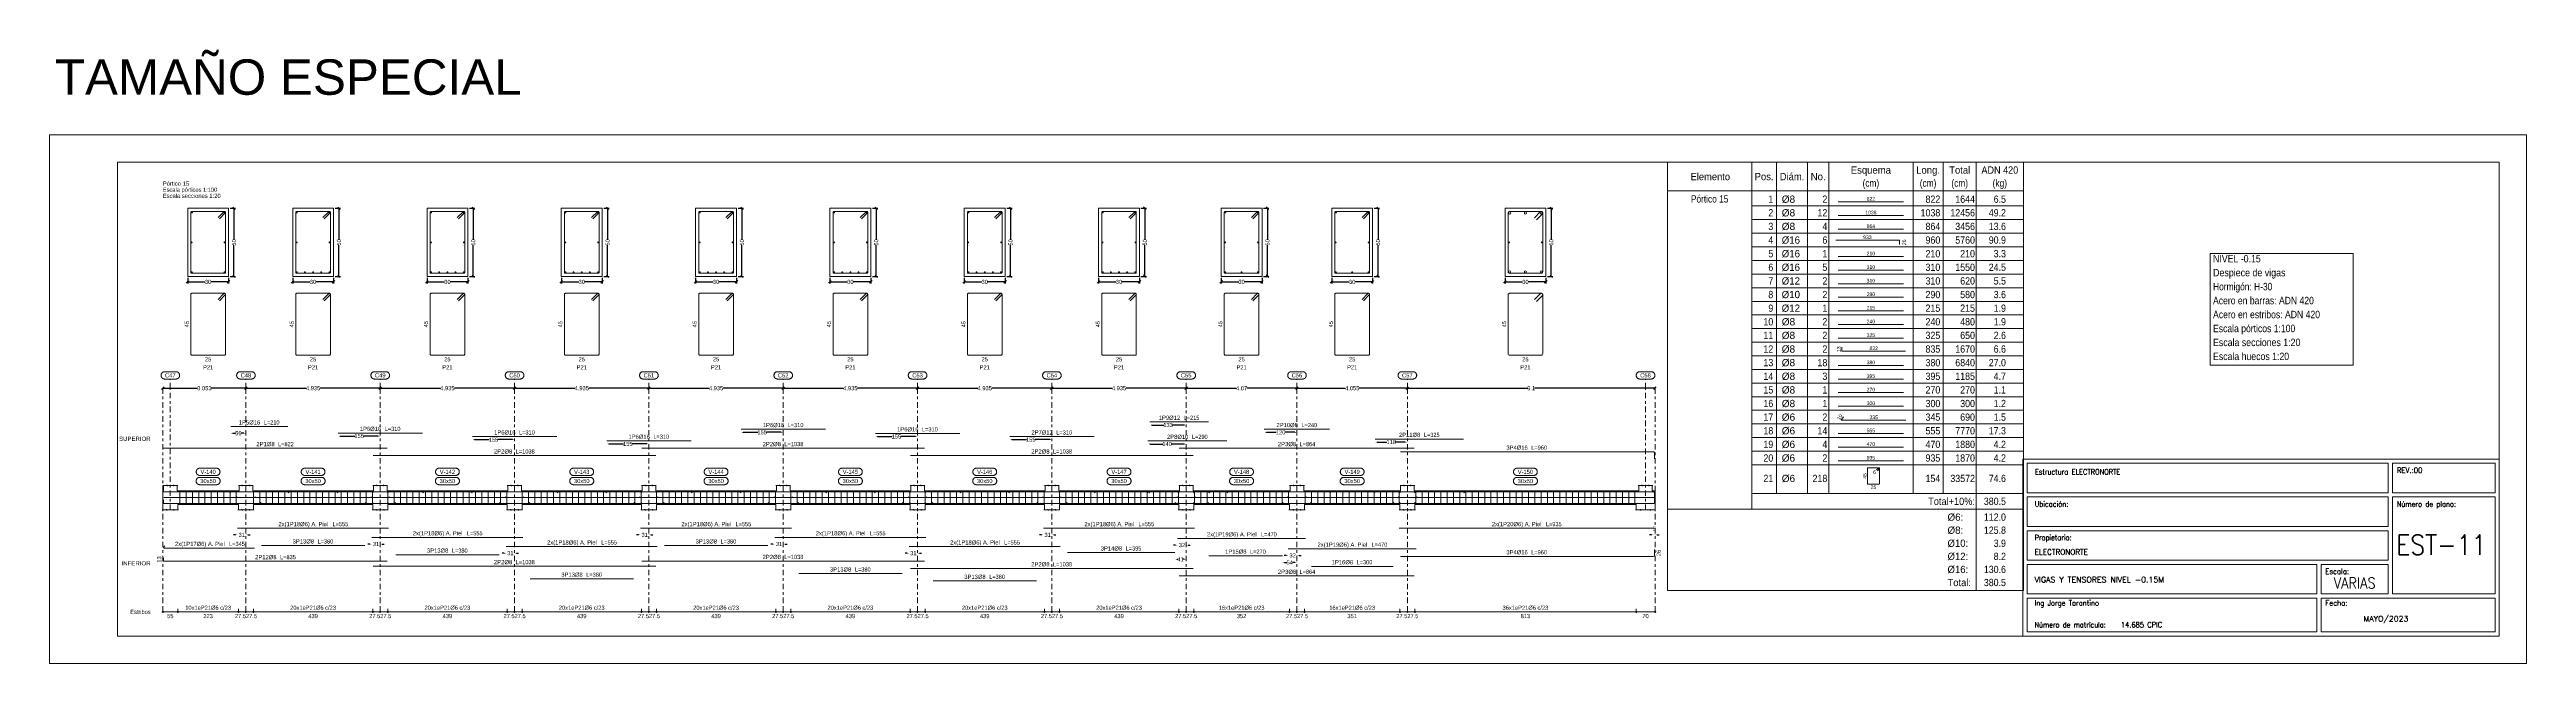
# Model space of a CAD drawing. Header units: millimetres. Extents: x 2 to 158, y -69 to 77.
# Drawn here: x 67.4 to 158.4, y 3 to 25.5 of the extents above; entities that cross this region are included whole.
import ezdxf
from ezdxf.enums import TextEntityAlignment as Align

# ---------------------------------------------------------------- set-up
doc = ezdxf.new("R2010")
doc.units = ezdxf.units.MM
doc.linetypes.add('CYPE_RAYAPUNTO', pattern=[0.4125, 0.2025, -0.105, 0, -0.105])
for name, color, linetype, lineweight in [('ALZ_ARM_LONG_ARM_TEXTOS', 3, 'Continuous', 9), ('ALZ_ARM_LONG_TXT_LONG', 3, 'Continuous', 9), ('ALZ_ARM_TRANS_TXT_EST', 3, 'Continuous', 9), ('ALZ_CONT_NUDOS', 122, 'Continuous', 9), ('ALZ_CONT_VIG_HORMIGON', 2, 'Continuous', 9), ('ALZ_COT_COT_ANCLAJES', 3, 'Continuous', 0), ('ALZ_COT_COT_ARM', 3, 'Continuous', 0), ('ALZ_COT_COT_EST', 3, 'Continuous', 0), ('ALZ_COT_COT_LIN_APOYOS', 2, 'CYPE_RAYAPUNTO', 0), ('ALZ_COT_LONGITUD_PROYECTADA', 122, 'Continuous', 0), ('ALZ_COT_TEXTOS_ESTRIBOS', 122, 'Continuous', 0), ('ALZ_REF_COT_LIN_AUX_COTA', 2, 'CYPE_RAYAPUNTO', 9), ('ALZ_REF_POSICIONES_ARMADURAS', 3, 'Continuous', 9), ('ALZ_REF_REF_ESCALA', 3, 'Continuous', 9), ('ALZ_REF_REF_NOMBRE', 3, 'Continuous', 9), ('ALZ_REF_REF_REFERENCIA', 3, 'Continuous', 9), ('ALZ_REF_REFERENCIA_PORTICO', 3, 'Continuous', 9), ('ALZ_REF_TEXTO_REF_NOMBRE', 3, 'Continuous', 9), ('ALZ_REF_TEXTO_REF_REFERENCIA', 3, 'Continuous', 9), ('ARM_LONGITUDINAL_Ø10', 103, 'Continuous', 9), ('ARM_LONGITUDINAL_Ø12', 171, 'Continuous', 9), ('ARM_LONGITUDINAL_Ø16', 212, 'Continuous', 9), ('ARM_LONGITUDINAL_Ø6', 151, 'Continuous', 9), ('ARM_LONGITUDINAL_Ø8', 32, 'Continuous', 9), ('ARM_TRANSVERSAL_Ø6', 151, 'Continuous', 9), ('CIM_REFEREN', 2, 'Continuous', 0), ('CYPE', 7, 'Continuous', 0), ('DESPIECES_TABLA', 7, 'Continuous', 9), ('RECUAD_LIMITES', 2, 'Continuous', 0), ('RECUAD_MARCO', 1, 'Continuous', 20), ('SEC_CONT_VIG_HORMIGON_SECCION', 2, 'Continuous', 9), ('SEC_COTAS_SEC_DIM_VIGA', 122, 'Continuous', 0), ('SEC_COTAS_TEXTOS_DESPIECE_ESTRIBADO', 122, 'Continuous', 0), ('SEC_REF_TXT_POSICIONES_ARM_ESTRIBOS', 1, 'Continuous', 9), ('TAB_COM_LINEAS', 1, 'Continuous', 9), ('TAB_COM_TEXTOS', 1, 'Continuous', 9), ('TABLAS', 1, 'Continuous', 9), ('TEXTO_TABLAS', 1, 'Continuous', 0), ('TEXTOS_COTAS_DESPIECES_TABLA', 1, 'Continuous', 0)]:
    doc.layers.add(name, color=color, linetype=linetype, lineweight=lineweight)
doc.styles.add('CYPETXT', font='romans__.ttf', dxfattribs={"height": 0.2})
doc.styles.add('CYPETXT_0.225_romans', font='arial.ttf', dxfattribs={"height": 0.15})
doc.styles.add('CYPETXT_romans', font='arial.ttf', dxfattribs={"height": 0.2})
doc.dimstyles.new('cype_arrow', dxfattribs={"dimtxt": 0.18, "dimasz": 0.075, "dimexe": 0.05625, "dimexo": 0.05625, "dimgap": 0, "dimtad": 0, "dimdec": 4, "dimzin": 0, "dimdsep": 46, "dimtxsty": 'CYPETXT_0.225_romans', "dimcen": 0.09, "dimadec": 0, "dimazin": 0, "dimtfac": 1, "dimtdec": 4, "dimtofl": 0, "dimtmove": 2, "dimatfit": 3, "dimfxl": 1, "dimtolj": 1, "dimtzin": 0, "dimarcsym": 0})
doc.dimstyles.new('cype_oblique', dxfattribs={"dimtxt": 0.18, "dimasz": 0.18, "dimexe": 0.05625, "dimexo": 0.05625, "dimgap": 0, "dimtad": 0, "dimdec": 4, "dimzin": 0, "dimdsep": 46, "dimtxsty": 'CYPETXT_0.225_romans', "dimblk": 'OBLIQUE', "dimtsz": 0.045, "dimcen": 0.09, "dimadec": 0, "dimazin": 0, "dimtfac": 1, "dimtdec": 4, "dimtofl": 0, "dimtmove": 2, "dimatfit": 3, "dimfxl": 1, "dimtolj": 1, "dimtzin": 0, "dimarcsym": 0})

# ---------------------------------------------------------------- blocks, each defined once
blk = doc.blocks.new('*D194')
at = {"layer": 'Defpoints', "color": 0, "transparency": 16777216}
for p in [(72.441, 17.189), (73.941, 17.189), (73.941, 16.989)]:
    blk.add_point(p, dxfattribs=at)
at = {"layer": 'SEC_COTAS_SEC_DIM_VIGA', "color": 0, "lineweight": -2, "transparency": 16777216}
for p, q in [((72.396, 16.944), (72.486, 17.034)), ((72.441, 17.133), (72.441, 16.933)), ((72.441, 16.989), (73.084, 16.989)), ((73.941, 16.989), (73.298, 16.989)), ((73.896, 16.944), (73.986, 17.034)), ((73.941, 17.133), (73.941, 16.933))]:
    blk.add_line(p, q, dxfattribs=at)
at = {"layer": 'SEC_COTAS_SEC_DIM_VIGA', "color": 0, "transparency": 16777216, "insert": (73.191, 16.989), "char_height": 0.15, "attachment_point": 5, "style": 'CYPETXT_0.225_romans'}
blk.add_mtext('\\A1;30', dxfattribs=at)
blk = doc.blocks.new('_OBLIQUE')
at = {"color": 0, "linetype": 'ByBlock', "lineweight": -2}
blk.add_line((-0.5, -0.5), (0.5, 0.5), dxfattribs=at)
blk = doc.blocks.new('*D195')
at = {"layer": 'Defpoints', "color": 0, "transparency": 16777216}
for p in [(73.941, 19.689), (74.141, 19.689), (73.941, 17.189)]:
    blk.add_point(p, dxfattribs=at)
at = {"layer": 'SEC_COTAS_SEC_DIM_VIGA', "color": 0, "lineweight": -2, "transparency": 16777216}
for p, q in [((73.997, 19.689), (74.197, 19.689)), ((74.186, 19.644), (74.096, 19.734)), ((74.141, 19.689), (74.141, 18.546)), ((74.141, 17.189), (74.141, 18.332)), ((73.997, 17.189), (74.197, 17.189)), ((74.186, 17.144), (74.096, 17.234))]:
    blk.add_line(p, q, dxfattribs=at)
at = {"layer": 'SEC_COTAS_SEC_DIM_VIGA', "color": 0, "transparency": 16777216, "insert": (74.141, 18.439), "char_height": 0.15, "attachment_point": 5, "rotation": 90, "style": 'CYPETXT_0.225_romans'}
blk.add_mtext('\\A1;50', dxfattribs=at)
blk = doc.blocks.new('*D196')
at = {"layer": 'Defpoints', "color": 0, "transparency": 16777216}
for p in [(76.298, 17.189), (77.798, 17.189), (77.798, 16.989)]:
    blk.add_point(p, dxfattribs=at)
at = {"layer": 'SEC_COTAS_SEC_DIM_VIGA', "color": 0, "lineweight": -2, "transparency": 16777216}
for p, q in [((76.253, 16.944), (76.343, 17.034)), ((76.298, 17.133), (76.298, 16.933)), ((76.298, 16.989), (76.941, 16.989)), ((77.798, 16.989), (77.155, 16.989)), ((77.753, 16.944), (77.843, 17.034)), ((77.798, 17.133), (77.798, 16.933))]:
    blk.add_line(p, q, dxfattribs=at)
at = {"layer": 'SEC_COTAS_SEC_DIM_VIGA', "color": 0, "transparency": 16777216, "insert": (77.048, 16.989), "char_height": 0.15, "attachment_point": 5, "style": 'CYPETXT_0.225_romans'}
blk.add_mtext('\\A1;30', dxfattribs=at)
blk = doc.blocks.new('*D197')
at = {"layer": 'Defpoints', "color": 0, "transparency": 16777216}
for p in [(77.798, 19.689), (77.997, 19.689), (77.798, 17.189)]:
    blk.add_point(p, dxfattribs=at)
at = {"layer": 'SEC_COTAS_SEC_DIM_VIGA', "color": 0, "lineweight": -2, "transparency": 16777216}
for p, q in [((77.854, 19.689), (78.053, 19.689)), ((78.042, 19.644), (77.952, 19.734)), ((77.997, 19.689), (77.997, 18.546)), ((77.997, 17.189), (77.997, 18.332)), ((77.854, 17.189), (78.053, 17.189)), ((78.042, 17.144), (77.952, 17.234))]:
    blk.add_line(p, q, dxfattribs=at)
at = {"layer": 'SEC_COTAS_SEC_DIM_VIGA', "color": 0, "transparency": 16777216, "insert": (77.997, 18.439), "char_height": 0.15, "attachment_point": 5, "rotation": 90, "style": 'CYPETXT_0.225_romans'}
blk.add_mtext('\\A1;50', dxfattribs=at)
blk = doc.blocks.new('*D198')
at = {"layer": 'Defpoints', "color": 0, "transparency": 16777216}
for p in [(81.233, 17.189), (82.733, 17.189), (82.733, 16.989)]:
    blk.add_point(p, dxfattribs=at)
at = {"layer": 'SEC_COTAS_SEC_DIM_VIGA', "color": 0, "lineweight": -2, "transparency": 16777216}
for p, q in [((81.188, 16.944), (81.278, 17.034)), ((81.233, 17.133), (81.233, 16.933)), ((81.233, 16.989), (81.876, 16.989)), ((82.733, 16.989), (82.09, 16.989)), ((82.688, 16.944), (82.778, 17.034)), ((82.733, 17.133), (82.733, 16.933))]:
    blk.add_line(p, q, dxfattribs=at)
at = {"layer": 'SEC_COTAS_SEC_DIM_VIGA', "color": 0, "transparency": 16777216, "insert": (81.983, 16.989), "char_height": 0.15, "attachment_point": 5, "style": 'CYPETXT_0.225_romans'}
blk.add_mtext('\\A1;30', dxfattribs=at)
blk = doc.blocks.new('*D199')
at = {"layer": 'Defpoints', "color": 0, "transparency": 16777216}
for p in [(82.733, 19.689), (82.932, 19.689), (82.733, 17.189)]:
    blk.add_point(p, dxfattribs=at)
at = {"layer": 'SEC_COTAS_SEC_DIM_VIGA', "color": 0, "lineweight": -2, "transparency": 16777216}
for p, q in [((82.789, 19.689), (82.988, 19.689)), ((82.977, 19.644), (82.887, 19.734)), ((82.932, 19.689), (82.932, 18.546)), ((82.932, 17.189), (82.932, 18.332)), ((82.789, 17.189), (82.988, 17.189)), ((82.977, 17.144), (82.887, 17.234))]:
    blk.add_line(p, q, dxfattribs=at)
at = {"layer": 'SEC_COTAS_SEC_DIM_VIGA', "color": 0, "transparency": 16777216, "insert": (82.932, 18.439), "char_height": 0.15, "attachment_point": 5, "rotation": 90, "style": 'CYPETXT_0.225_romans'}
blk.add_mtext('\\A1;50', dxfattribs=at)
blk = doc.blocks.new('*D200')
at = {"layer": 'Defpoints', "color": 0, "transparency": 16777216}
for p in [(86.168, 17.189), (87.668, 17.189), (87.668, 16.989)]:
    blk.add_point(p, dxfattribs=at)
at = {"layer": 'SEC_COTAS_SEC_DIM_VIGA', "color": 0, "lineweight": -2, "transparency": 16777216}
for p, q in [((86.123, 16.944), (86.213, 17.034)), ((86.168, 17.133), (86.168, 16.933)), ((86.168, 16.989), (86.811, 16.989)), ((87.668, 16.989), (87.025, 16.989)), ((87.623, 16.944), (87.713, 17.034)), ((87.668, 17.133), (87.668, 16.933))]:
    blk.add_line(p, q, dxfattribs=at)
at = {"layer": 'SEC_COTAS_SEC_DIM_VIGA', "color": 0, "transparency": 16777216, "insert": (86.918, 16.989), "char_height": 0.15, "attachment_point": 5, "style": 'CYPETXT_0.225_romans'}
blk.add_mtext('\\A1;30', dxfattribs=at)
blk = doc.blocks.new('*D201')
at = {"layer": 'Defpoints', "color": 0, "transparency": 16777216}
for p in [(87.668, 19.689), (87.867, 19.689), (87.668, 17.189)]:
    blk.add_point(p, dxfattribs=at)
at = {"layer": 'SEC_COTAS_SEC_DIM_VIGA', "color": 0, "lineweight": -2, "transparency": 16777216}
for p, q in [((87.724, 19.689), (87.923, 19.689)), ((87.912, 19.644), (87.822, 19.734)), ((87.867, 19.689), (87.867, 18.546)), ((87.867, 17.189), (87.867, 18.332)), ((87.724, 17.189), (87.923, 17.189)), ((87.912, 17.144), (87.822, 17.234))]:
    blk.add_line(p, q, dxfattribs=at)
at = {"layer": 'SEC_COTAS_SEC_DIM_VIGA', "color": 0, "transparency": 16777216, "insert": (87.867, 18.439), "char_height": 0.15, "attachment_point": 5, "rotation": 90, "style": 'CYPETXT_0.225_romans'}
blk.add_mtext('\\A1;50', dxfattribs=at)
blk = doc.blocks.new('*D202')
at = {"layer": 'Defpoints', "color": 0, "transparency": 16777216}
for p in [(91.103, 17.189), (92.603, 17.189), (92.603, 16.989)]:
    blk.add_point(p, dxfattribs=at)
at = {"layer": 'SEC_COTAS_SEC_DIM_VIGA', "color": 0, "lineweight": -2, "transparency": 16777216}
for p, q in [((91.058, 16.944), (91.148, 17.034)), ((91.103, 17.133), (91.103, 16.933)), ((91.103, 16.989), (91.746, 16.989)), ((92.603, 16.989), (91.96, 16.989)), ((92.558, 16.944), (92.648, 17.034)), ((92.603, 17.133), (92.603, 16.933))]:
    blk.add_line(p, q, dxfattribs=at)
at = {"layer": 'SEC_COTAS_SEC_DIM_VIGA', "color": 0, "transparency": 16777216, "insert": (91.853, 16.989), "char_height": 0.15, "attachment_point": 5, "style": 'CYPETXT_0.225_romans'}
blk.add_mtext('\\A1;30', dxfattribs=at)
blk = doc.blocks.new('*D203')
at = {"layer": 'Defpoints', "color": 0, "transparency": 16777216}
for p in [(92.603, 19.689), (92.802, 19.689), (92.603, 17.189)]:
    blk.add_point(p, dxfattribs=at)
at = {"layer": 'SEC_COTAS_SEC_DIM_VIGA', "color": 0, "lineweight": -2, "transparency": 16777216}
for p, q in [((92.659, 19.689), (92.858, 19.689)), ((92.847, 19.644), (92.757, 19.734)), ((92.802, 19.689), (92.802, 18.546)), ((92.802, 17.189), (92.802, 18.332)), ((92.659, 17.189), (92.858, 17.189)), ((92.847, 17.144), (92.757, 17.234))]:
    blk.add_line(p, q, dxfattribs=at)
at = {"layer": 'SEC_COTAS_SEC_DIM_VIGA', "color": 0, "transparency": 16777216, "insert": (92.802, 18.439), "char_height": 0.15, "attachment_point": 5, "rotation": 90, "style": 'CYPETXT_0.225_romans'}
blk.add_mtext('\\A1;50', dxfattribs=at)
blk = doc.blocks.new('*D204')
at = {"layer": 'Defpoints', "color": 0, "transparency": 16777216}
for p in [(96.038, 17.189), (97.538, 17.189), (97.538, 16.989)]:
    blk.add_point(p, dxfattribs=at)
at = {"layer": 'SEC_COTAS_SEC_DIM_VIGA', "color": 0, "lineweight": -2, "transparency": 16777216}
for p, q in [((95.993, 16.944), (96.083, 17.034)), ((96.038, 17.133), (96.038, 16.933)), ((96.038, 16.989), (96.681, 16.989)), ((97.538, 16.989), (96.895, 16.989)), ((97.493, 16.944), (97.583, 17.034)), ((97.538, 17.133), (97.538, 16.933))]:
    blk.add_line(p, q, dxfattribs=at)
at = {"layer": 'SEC_COTAS_SEC_DIM_VIGA', "color": 0, "transparency": 16777216, "insert": (96.788, 16.989), "char_height": 0.15, "attachment_point": 5, "style": 'CYPETXT_0.225_romans'}
blk.add_mtext('\\A1;30', dxfattribs=at)
blk = doc.blocks.new('*D205')
at = {"layer": 'Defpoints', "color": 0, "transparency": 16777216}
for p in [(97.538, 19.689), (97.737, 19.689), (97.538, 17.189)]:
    blk.add_point(p, dxfattribs=at)
at = {"layer": 'SEC_COTAS_SEC_DIM_VIGA', "color": 0, "lineweight": -2, "transparency": 16777216}
for p, q in [((97.594, 19.689), (97.793, 19.689)), ((97.782, 19.644), (97.692, 19.734)), ((97.737, 19.689), (97.737, 18.546)), ((97.737, 17.189), (97.737, 18.332)), ((97.594, 17.189), (97.793, 17.189)), ((97.782, 17.144), (97.692, 17.234))]:
    blk.add_line(p, q, dxfattribs=at)
at = {"layer": 'SEC_COTAS_SEC_DIM_VIGA', "color": 0, "transparency": 16777216, "insert": (97.737, 18.439), "char_height": 0.15, "attachment_point": 5, "rotation": 90, "style": 'CYPETXT_0.225_romans'}
blk.add_mtext('\\A1;50', dxfattribs=at)
blk = doc.blocks.new('*D206')
at = {"layer": 'Defpoints', "color": 0, "transparency": 16777216}
for p in [(100.973, 17.189), (102.473, 17.189), (102.473, 16.989)]:
    blk.add_point(p, dxfattribs=at)
at = {"layer": 'SEC_COTAS_SEC_DIM_VIGA', "color": 0, "lineweight": -2, "transparency": 16777216}
for p, q in [((100.928, 16.944), (101.018, 17.034)), ((100.973, 17.133), (100.973, 16.933)), ((100.973, 16.989), (101.616, 16.989)), ((102.473, 16.989), (101.83, 16.989)), ((102.428, 16.944), (102.518, 17.034)), ((102.473, 17.133), (102.473, 16.933))]:
    blk.add_line(p, q, dxfattribs=at)
at = {"layer": 'SEC_COTAS_SEC_DIM_VIGA', "color": 0, "transparency": 16777216, "insert": (101.723, 16.989), "char_height": 0.15, "attachment_point": 5, "style": 'CYPETXT_0.225_romans'}
blk.add_mtext('\\A1;30', dxfattribs=at)
blk = doc.blocks.new('*D207')
at = {"layer": 'Defpoints', "color": 0, "transparency": 16777216}
for p in [(102.473, 19.689), (102.672, 19.689), (102.473, 17.189)]:
    blk.add_point(p, dxfattribs=at)
at = {"layer": 'SEC_COTAS_SEC_DIM_VIGA', "color": 0, "lineweight": -2, "transparency": 16777216}
for p, q in [((102.529, 19.689), (102.728, 19.689)), ((102.717, 19.644), (102.627, 19.734)), ((102.672, 19.689), (102.672, 18.546)), ((102.672, 17.189), (102.672, 18.332)), ((102.529, 17.189), (102.728, 17.189)), ((102.717, 17.144), (102.627, 17.234))]:
    blk.add_line(p, q, dxfattribs=at)
at = {"layer": 'SEC_COTAS_SEC_DIM_VIGA', "color": 0, "transparency": 16777216, "insert": (102.672, 18.439), "char_height": 0.15, "attachment_point": 5, "rotation": 90, "style": 'CYPETXT_0.225_romans'}
blk.add_mtext('\\A1;50', dxfattribs=at)
blk = doc.blocks.new('*D208')
at = {"layer": 'Defpoints', "color": 0, "transparency": 16777216}
for p in [(105.908, 17.189), (107.408, 17.189), (107.408, 16.989)]:
    blk.add_point(p, dxfattribs=at)
at = {"layer": 'SEC_COTAS_SEC_DIM_VIGA', "color": 0, "lineweight": -2, "transparency": 16777216}
for p, q in [((105.863, 16.944), (105.953, 17.034)), ((105.908, 17.133), (105.908, 16.933)), ((105.908, 16.989), (106.551, 16.989)), ((107.408, 16.989), (106.765, 16.989)), ((107.363, 16.944), (107.453, 17.034)), ((107.408, 17.133), (107.408, 16.933))]:
    blk.add_line(p, q, dxfattribs=at)
at = {"layer": 'SEC_COTAS_SEC_DIM_VIGA', "color": 0, "transparency": 16777216, "insert": (106.658, 16.989), "char_height": 0.15, "attachment_point": 5, "style": 'CYPETXT_0.225_romans'}
blk.add_mtext('\\A1;30', dxfattribs=at)
blk = doc.blocks.new('*D209')
at = {"layer": 'Defpoints', "color": 0, "transparency": 16777216}
for p in [(107.408, 19.689), (107.607, 19.689), (107.408, 17.189)]:
    blk.add_point(p, dxfattribs=at)
at = {"layer": 'SEC_COTAS_SEC_DIM_VIGA', "color": 0, "lineweight": -2, "transparency": 16777216}
for p, q in [((107.464, 19.689), (107.663, 19.689)), ((107.652, 19.644), (107.562, 19.734)), ((107.607, 19.689), (107.607, 18.546)), ((107.607, 17.189), (107.607, 18.332)), ((107.464, 17.189), (107.663, 17.189)), ((107.652, 17.144), (107.562, 17.234))]:
    blk.add_line(p, q, dxfattribs=at)
at = {"layer": 'SEC_COTAS_SEC_DIM_VIGA', "color": 0, "transparency": 16777216, "insert": (107.607, 18.439), "char_height": 0.15, "attachment_point": 5, "rotation": 90, "style": 'CYPETXT_0.225_romans'}
blk.add_mtext('\\A1;50', dxfattribs=at)
blk = doc.blocks.new('*D210')
at = {"layer": 'Defpoints', "color": 0, "transparency": 16777216}
for p in [(110.41, 17.189), (111.91, 17.189), (111.91, 16.989)]:
    blk.add_point(p, dxfattribs=at)
at = {"layer": 'SEC_COTAS_SEC_DIM_VIGA', "color": 0, "lineweight": -2, "transparency": 16777216}
for p, q in [((110.365, 16.944), (110.455, 17.034)), ((110.41, 17.133), (110.41, 16.933)), ((110.41, 16.989), (111.053, 16.989)), ((111.91, 16.989), (111.267, 16.989)), ((111.865, 16.944), (111.955, 17.034)), ((111.91, 17.133), (111.91, 16.933))]:
    blk.add_line(p, q, dxfattribs=at)
at = {"layer": 'SEC_COTAS_SEC_DIM_VIGA', "color": 0, "transparency": 16777216, "insert": (111.16, 16.989), "char_height": 0.15, "attachment_point": 5, "style": 'CYPETXT_0.225_romans'}
blk.add_mtext('\\A1;30', dxfattribs=at)
blk = doc.blocks.new('*D211')
at = {"layer": 'Defpoints', "color": 0, "transparency": 16777216}
for p in [(111.91, 19.689), (112.11, 19.689), (111.91, 17.189)]:
    blk.add_point(p, dxfattribs=at)
at = {"layer": 'SEC_COTAS_SEC_DIM_VIGA', "color": 0, "lineweight": -2, "transparency": 16777216}
for p, q in [((111.966, 19.689), (112.166, 19.689)), ((112.155, 19.644), (112.065, 19.734)), ((112.11, 19.689), (112.11, 18.546)), ((112.11, 17.189), (112.11, 18.332)), ((111.966, 17.189), (112.166, 17.189)), ((112.155, 17.144), (112.065, 17.234))]:
    blk.add_line(p, q, dxfattribs=at)
at = {"layer": 'SEC_COTAS_SEC_DIM_VIGA', "color": 0, "transparency": 16777216, "insert": (112.11, 18.439), "char_height": 0.15, "attachment_point": 5, "rotation": 90, "style": 'CYPETXT_0.225_romans'}
blk.add_mtext('\\A1;50', dxfattribs=at)
blk = doc.blocks.new('*D212')
at = {"layer": 'Defpoints', "color": 0, "transparency": 16777216}
for p in [(114.473, 17.189), (115.973, 17.189), (115.973, 16.989)]:
    blk.add_point(p, dxfattribs=at)
at = {"layer": 'SEC_COTAS_SEC_DIM_VIGA', "color": 0, "lineweight": -2, "transparency": 16777216}
for p, q in [((114.428, 16.944), (114.518, 17.034)), ((114.473, 17.133), (114.473, 16.933)), ((114.473, 16.989), (115.116, 16.989)), ((115.973, 16.989), (115.33, 16.989)), ((115.928, 16.944), (116.018, 17.034)), ((115.973, 17.133), (115.973, 16.933))]:
    blk.add_line(p, q, dxfattribs=at)
at = {"layer": 'SEC_COTAS_SEC_DIM_VIGA', "color": 0, "transparency": 16777216, "insert": (115.223, 16.989), "char_height": 0.15, "attachment_point": 5, "style": 'CYPETXT_0.225_romans'}
blk.add_mtext('\\A1;30', dxfattribs=at)
blk = doc.blocks.new('*D213')
at = {"layer": 'Defpoints', "color": 0, "transparency": 16777216}
for p in [(115.973, 19.689), (116.172, 19.689), (115.973, 17.189)]:
    blk.add_point(p, dxfattribs=at)
at = {"layer": 'SEC_COTAS_SEC_DIM_VIGA', "color": 0, "lineweight": -2, "transparency": 16777216}
for p, q in [((116.029, 19.689), (116.228, 19.689)), ((116.217, 19.644), (116.127, 19.734)), ((116.172, 19.689), (116.172, 18.546)), ((116.172, 17.189), (116.172, 18.332)), ((116.029, 17.189), (116.228, 17.189)), ((116.217, 17.144), (116.127, 17.234))]:
    blk.add_line(p, q, dxfattribs=at)
at = {"layer": 'SEC_COTAS_SEC_DIM_VIGA', "color": 0, "transparency": 16777216, "insert": (116.172, 18.439), "char_height": 0.15, "attachment_point": 5, "rotation": 90, "style": 'CYPETXT_0.225_romans'}
blk.add_mtext('\\A1;50', dxfattribs=at)
blk = doc.blocks.new('*D214')
at = {"layer": 'Defpoints', "color": 0, "transparency": 16777216}
for p in [(120.838, 17.189), (122.338, 17.189), (122.338, 16.989)]:
    blk.add_point(p, dxfattribs=at)
at = {"layer": 'SEC_COTAS_SEC_DIM_VIGA', "color": 0, "lineweight": -2, "transparency": 16777216}
for p, q in [((120.793, 16.944), (120.883, 17.034)), ((120.838, 17.133), (120.838, 16.933)), ((120.838, 16.989), (121.481, 16.989)), ((122.338, 16.989), (121.695, 16.989)), ((122.293, 16.944), (122.383, 17.034)), ((122.338, 17.133), (122.338, 16.933))]:
    blk.add_line(p, q, dxfattribs=at)
at = {"layer": 'SEC_COTAS_SEC_DIM_VIGA', "color": 0, "transparency": 16777216, "insert": (121.588, 16.989), "char_height": 0.15, "attachment_point": 5, "style": 'CYPETXT_0.225_romans'}
blk.add_mtext('\\A1;30', dxfattribs=at)
blk = doc.blocks.new('*D215')
at = {"layer": 'Defpoints', "color": 0, "transparency": 16777216}
for p in [(122.338, 19.689), (122.537, 19.689), (122.338, 17.189)]:
    blk.add_point(p, dxfattribs=at)
at = {"layer": 'SEC_COTAS_SEC_DIM_VIGA', "color": 0, "lineweight": -2, "transparency": 16777216}
for p, q in [((122.394, 19.689), (122.593, 19.689)), ((122.582, 19.644), (122.492, 19.734)), ((122.537, 19.689), (122.537, 18.546)), ((122.537, 17.189), (122.537, 18.332)), ((122.394, 17.189), (122.593, 17.189)), ((122.582, 17.144), (122.492, 17.234))]:
    blk.add_line(p, q, dxfattribs=at)
at = {"layer": 'SEC_COTAS_SEC_DIM_VIGA', "color": 0, "transparency": 16777216, "insert": (122.537, 18.439), "char_height": 0.15, "attachment_point": 5, "rotation": 90, "style": 'CYPETXT_0.225_romans'}
blk.add_mtext('\\A1;50', dxfattribs=at)
blk = doc.blocks.new('*D216')
at = {"layer": 'ALZ_COT_LONGITUD_PROYECTADA', "color": 0, "lineweight": -2, "transparency": 16777216}
for p, q in [((71.482, 13.041), (71.572, 13.131)), ((71.527, 13.086), (72.801, 13.086)), ((74.58, 13.086), (73.307, 13.086)), ((74.535, 13.041), (74.625, 13.131))]:
    blk.add_line(p, q, dxfattribs=at)
at = {"layer": 'Defpoints', "color": 0, "transparency": 16777216}
for p in [(71.527, 13.086), (71.527, 13.086), (74.58, 13.086)]:
    blk.add_point(p, dxfattribs=at)
at = {"layer": 'ALZ_COT_LONGITUD_PROYECTADA', "color": 0, "transparency": 16777216, "insert": (73.054, 13.086), "char_height": 0.15, "attachment_point": 5, "style": 'CYPETXT_0.225_romans'}
blk.add_mtext('\\A1;3.053', dxfattribs=at)
blk = doc.blocks.new('*D217')
at = {"layer": 'ALZ_COT_LONGITUD_PROYECTADA', "color": 0, "lineweight": -2, "transparency": 16777216}
for p, q in [((74.535, 13.041), (74.625, 13.131)), ((74.58, 13.086), (76.791, 13.086)), ((79.515, 13.086), (77.304, 13.086)), ((79.47, 13.041), (79.56, 13.131))]:
    blk.add_line(p, q, dxfattribs=at)
at = {"layer": 'Defpoints', "color": 0, "transparency": 16777216}
for p in [(74.58, 13.086), (74.58, 13.086), (79.515, 13.086)]:
    blk.add_point(p, dxfattribs=at)
at = {"layer": 'ALZ_COT_LONGITUD_PROYECTADA', "color": 0, "transparency": 16777216, "insert": (77.048, 13.086), "char_height": 0.15, "attachment_point": 5, "style": 'CYPETXT_0.225_romans'}
blk.add_mtext('\\A1;4.935', dxfattribs=at)
blk = doc.blocks.new('*D218')
at = {"layer": 'ALZ_COT_LONGITUD_PROYECTADA', "color": 0, "lineweight": -2, "transparency": 16777216}
for p, q in [((79.47, 13.041), (79.56, 13.131)), ((79.515, 13.086), (81.726, 13.086)), ((84.45, 13.086), (82.239, 13.086)), ((84.405, 13.041), (84.495, 13.131))]:
    blk.add_line(p, q, dxfattribs=at)
at = {"layer": 'Defpoints', "color": 0, "transparency": 16777216}
for p in [(79.515, 13.086), (79.515, 13.086), (84.45, 13.086)]:
    blk.add_point(p, dxfattribs=at)
at = {"layer": 'ALZ_COT_LONGITUD_PROYECTADA', "color": 0, "transparency": 16777216, "insert": (81.983, 13.086), "char_height": 0.15, "attachment_point": 5, "style": 'CYPETXT_0.225_romans'}
blk.add_mtext('\\A1;4.935', dxfattribs=at)
blk = doc.blocks.new('*D219')
at = {"layer": 'ALZ_COT_LONGITUD_PROYECTADA', "color": 0, "lineweight": -2, "transparency": 16777216}
for p, q in [((84.405, 13.041), (84.495, 13.131)), ((84.45, 13.086), (86.661, 13.086)), ((89.385, 13.086), (87.174, 13.086)), ((89.34, 13.041), (89.43, 13.131))]:
    blk.add_line(p, q, dxfattribs=at)
at = {"layer": 'Defpoints', "color": 0, "transparency": 16777216}
for p in [(84.45, 13.086), (84.45, 13.086), (89.385, 13.086)]:
    blk.add_point(p, dxfattribs=at)
at = {"layer": 'ALZ_COT_LONGITUD_PROYECTADA', "color": 0, "transparency": 16777216, "insert": (86.918, 13.086), "char_height": 0.15, "attachment_point": 5, "style": 'CYPETXT_0.225_romans'}
blk.add_mtext('\\A1;4.935', dxfattribs=at)
blk = doc.blocks.new('*D220')
at = {"layer": 'ALZ_COT_LONGITUD_PROYECTADA', "color": 0, "lineweight": -2, "transparency": 16777216}
for p, q in [((89.34, 13.041), (89.43, 13.131)), ((89.385, 13.086), (91.596, 13.086)), ((94.32, 13.086), (92.109, 13.086)), ((94.275, 13.041), (94.365, 13.131))]:
    blk.add_line(p, q, dxfattribs=at)
at = {"layer": 'Defpoints', "color": 0, "transparency": 16777216}
for p in [(89.385, 13.086), (89.385, 13.086), (94.32, 13.086)]:
    blk.add_point(p, dxfattribs=at)
at = {"layer": 'ALZ_COT_LONGITUD_PROYECTADA', "color": 0, "transparency": 16777216, "insert": (91.853, 13.086), "char_height": 0.15, "attachment_point": 5, "style": 'CYPETXT_0.225_romans'}
blk.add_mtext('\\A1;4.935', dxfattribs=at)
blk = doc.blocks.new('*D221')
at = {"layer": 'ALZ_COT_LONGITUD_PROYECTADA', "color": 0, "lineweight": -2, "transparency": 16777216}
for p, q in [((94.275, 13.041), (94.365, 13.131)), ((94.32, 13.086), (96.531, 13.086)), ((99.255, 13.086), (97.044, 13.086)), ((99.21, 13.041), (99.3, 13.131))]:
    blk.add_line(p, q, dxfattribs=at)
at = {"layer": 'Defpoints', "color": 0, "transparency": 16777216}
for p in [(94.32, 13.086), (94.32, 13.086), (99.255, 13.086)]:
    blk.add_point(p, dxfattribs=at)
at = {"layer": 'ALZ_COT_LONGITUD_PROYECTADA', "color": 0, "transparency": 16777216, "insert": (96.788, 13.086), "char_height": 0.15, "attachment_point": 5, "style": 'CYPETXT_0.225_romans'}
blk.add_mtext('\\A1;4.935', dxfattribs=at)
blk = doc.blocks.new('*D222')
at = {"layer": 'ALZ_COT_LONGITUD_PROYECTADA', "color": 0, "lineweight": -2, "transparency": 16777216}
for p, q in [((99.21, 13.041), (99.3, 13.131)), ((99.255, 13.086), (101.466, 13.086)), ((104.19, 13.086), (101.979, 13.086)), ((104.145, 13.041), (104.235, 13.131))]:
    blk.add_line(p, q, dxfattribs=at)
at = {"layer": 'Defpoints', "color": 0, "transparency": 16777216}
for p in [(99.255, 13.086), (99.255, 13.086), (104.19, 13.086)]:
    blk.add_point(p, dxfattribs=at)
at = {"layer": 'ALZ_COT_LONGITUD_PROYECTADA', "color": 0, "transparency": 16777216, "insert": (101.723, 13.086), "char_height": 0.15, "attachment_point": 5, "style": 'CYPETXT_0.225_romans'}
blk.add_mtext('\\A1;4.935', dxfattribs=at)
blk = doc.blocks.new('*D223')
at = {"layer": 'ALZ_COT_LONGITUD_PROYECTADA', "color": 0, "lineweight": -2, "transparency": 16777216}
for p, q in [((104.145, 13.041), (104.235, 13.131)), ((104.19, 13.086), (106.401, 13.086)), ((109.125, 13.086), (106.914, 13.086)), ((109.08, 13.041), (109.17, 13.131))]:
    blk.add_line(p, q, dxfattribs=at)
at = {"layer": 'Defpoints', "color": 0, "transparency": 16777216}
for p in [(104.19, 13.086), (104.19, 13.086), (109.125, 13.086)]:
    blk.add_point(p, dxfattribs=at)
at = {"layer": 'ALZ_COT_LONGITUD_PROYECTADA', "color": 0, "transparency": 16777216, "insert": (106.658, 13.086), "char_height": 0.15, "attachment_point": 5, "style": 'CYPETXT_0.225_romans'}
blk.add_mtext('\\A1;4.935', dxfattribs=at)
blk = doc.blocks.new('*D224')
at = {"layer": 'ALZ_COT_LONGITUD_PROYECTADA', "color": 0, "lineweight": -2, "transparency": 16777216}
for p, q in [((109.08, 13.041), (109.17, 13.131)), ((109.125, 13.086), (110.962, 13.086)), ((113.195, 13.086), (111.358, 13.086)), ((113.15, 13.041), (113.24, 13.131))]:
    blk.add_line(p, q, dxfattribs=at)
at = {"layer": 'Defpoints', "color": 0, "transparency": 16777216}
for p in [(109.125, 13.086), (109.125, 13.086), (113.195, 13.086)]:
    blk.add_point(p, dxfattribs=at)
at = {"layer": 'ALZ_COT_LONGITUD_PROYECTADA', "color": 0, "transparency": 16777216, "insert": (111.16, 13.086), "char_height": 0.15, "attachment_point": 5, "style": 'CYPETXT_0.225_romans'}
blk.add_mtext('\\A1;4.07', dxfattribs=at)
blk = doc.blocks.new('*D225')
at = {"layer": 'ALZ_COT_LONGITUD_PROYECTADA', "color": 0, "lineweight": -2, "transparency": 16777216}
for p, q in [((113.15, 13.041), (113.24, 13.131)), ((113.195, 13.086), (114.966, 13.086)), ((117.25, 13.086), (115.479, 13.086)), ((117.205, 13.041), (117.295, 13.131))]:
    blk.add_line(p, q, dxfattribs=at)
at = {"layer": 'Defpoints', "color": 0, "transparency": 16777216}
for p in [(113.195, 13.086), (113.195, 13.086), (117.25, 13.086)]:
    blk.add_point(p, dxfattribs=at)
at = {"layer": 'ALZ_COT_LONGITUD_PROYECTADA', "color": 0, "transparency": 16777216, "insert": (115.223, 13.086), "char_height": 0.15, "attachment_point": 5, "style": 'CYPETXT_0.225_romans'}
blk.add_mtext('\\A1;4.055', dxfattribs=at)
blk = doc.blocks.new('*D226')
at = {"layer": 'ALZ_COT_LONGITUD_PROYECTADA', "color": 0, "lineweight": -2, "transparency": 16777216}
for p, q in [((117.205, 13.041), (117.295, 13.131)), ((117.25, 13.086), (121.678, 13.086)), ((126.35, 13.086), (121.922, 13.086)), ((126.305, 13.041), (126.395, 13.131))]:
    blk.add_line(p, q, dxfattribs=at)
at = {"layer": 'Defpoints', "color": 0, "transparency": 16777216}
for p in [(117.25, 13.086), (117.25, 13.086), (126.35, 13.086)]:
    blk.add_point(p, dxfattribs=at)
at = {"layer": 'ALZ_COT_LONGITUD_PROYECTADA', "color": 0, "transparency": 16777216, "insert": (121.8, 13.086), "char_height": 0.15, "attachment_point": 5, "style": 'CYPETXT_0.225_romans'}
blk.add_mtext('\\A1;9.1', dxfattribs=at)
blk = doc.blocks.new('*D227')
at = {"layer": 'ALZ_COT_COT_ARM', "color": 0, "lineweight": -2, "transparency": 16777216}
for p, q in [((74.198, 7.702), (74.123, 7.702)), ((74.655, 7.702), (74.73, 7.702))]:
    blk.add_line(p, q, dxfattribs=at)
at = {"layer": 'ALZ_COT_COT_ARM', "color": 0, "transparency": 16777216}
for points in [[(74.198, 7.715), (74.198, 7.69), (74.273, 7.702)], [(74.655, 7.715), (74.655, 7.69), (74.58, 7.702)]]:
    blk.add_solid(points, dxfattribs=at)
at = {"layer": 'Defpoints', "color": 0, "transparency": 16777216}
for p in [(74.273, 7.702), (74.58, 7.702), (74.58, 7.702)]:
    blk.add_point(p, dxfattribs=at)
at = {"layer": 'ALZ_COT_COT_ARM', "color": 0, "transparency": 16777216, "insert": (74.426, 7.702), "char_height": 0.15, "attachment_point": 5, "style": 'CYPETXT_0.225_romans'}
blk.add_mtext('\\A1;31', dxfattribs=at)
blk = doc.blocks.new('*D228')
at = {"layer": 'ALZ_COT_COT_ARM', "color": 0, "lineweight": -2, "transparency": 16777216}
for p, q in [((79.133, 7.366), (79.058, 7.366)), ((79.59, 7.366), (79.665, 7.366))]:
    blk.add_line(p, q, dxfattribs=at)
at = {"layer": 'ALZ_COT_COT_ARM', "color": 0, "transparency": 16777216}
for points in [[(79.133, 7.378), (79.133, 7.353), (79.208, 7.366)], [(79.59, 7.378), (79.59, 7.353), (79.515, 7.366)]]:
    blk.add_solid(points, dxfattribs=at)
at = {"layer": 'Defpoints', "color": 0, "transparency": 16777216}
for p in [(79.208, 7.366), (79.515, 7.366), (79.515, 7.366)]:
    blk.add_point(p, dxfattribs=at)
at = {"layer": 'ALZ_COT_COT_ARM', "color": 0, "transparency": 16777216, "insert": (79.361, 7.366), "char_height": 0.15, "attachment_point": 5, "style": 'CYPETXT_0.225_romans'}
blk.add_mtext('\\A1;31', dxfattribs=at)
blk = doc.blocks.new('*D229')
at = {"layer": 'ALZ_COT_COT_ARM', "color": 0, "lineweight": -2, "transparency": 16777216}
for p, q in [((84.068, 7.03), (83.993, 7.03)), ((84.525, 7.03), (84.6, 7.03))]:
    blk.add_line(p, q, dxfattribs=at)
at = {"layer": 'ALZ_COT_COT_ARM', "color": 0, "transparency": 16777216}
for points in [[(84.068, 7.042), (84.068, 7.017), (84.143, 7.03)], [(84.525, 7.042), (84.525, 7.017), (84.45, 7.03)]]:
    blk.add_solid(points, dxfattribs=at)
at = {"layer": 'Defpoints', "color": 0, "transparency": 16777216}
for p in [(84.143, 7.03), (84.45, 7.03), (84.45, 7.03)]:
    blk.add_point(p, dxfattribs=at)
at = {"layer": 'ALZ_COT_COT_ARM', "color": 0, "transparency": 16777216, "insert": (84.296, 7.03), "char_height": 0.15, "attachment_point": 5, "style": 'CYPETXT_0.225_romans'}
blk.add_mtext('\\A1;31', dxfattribs=at)
blk = doc.blocks.new('*D230')
at = {"layer": 'ALZ_COT_COT_ARM', "color": 0, "lineweight": -2, "transparency": 16777216}
for p, q in [((89.003, 7.702), (88.928, 7.702)), ((89.46, 7.702), (89.535, 7.702))]:
    blk.add_line(p, q, dxfattribs=at)
at = {"layer": 'ALZ_COT_COT_ARM', "color": 0, "transparency": 16777216}
for points in [[(89.003, 7.715), (89.003, 7.69), (89.078, 7.702)], [(89.46, 7.715), (89.46, 7.69), (89.385, 7.702)]]:
    blk.add_solid(points, dxfattribs=at)
at = {"layer": 'Defpoints', "color": 0, "transparency": 16777216}
for p in [(89.078, 7.702), (89.385, 7.702), (89.385, 7.702)]:
    blk.add_point(p, dxfattribs=at)
at = {"layer": 'ALZ_COT_COT_ARM', "color": 0, "transparency": 16777216, "insert": (89.231, 7.702), "char_height": 0.15, "attachment_point": 5, "style": 'CYPETXT_0.225_romans'}
blk.add_mtext('\\A1;31', dxfattribs=at)
blk = doc.blocks.new('*D231')
at = {"layer": 'ALZ_COT_COT_ARM', "color": 0, "lineweight": -2, "transparency": 16777216}
for p, q in [((93.938, 7.366), (93.863, 7.366)), ((94.395, 7.366), (94.47, 7.366))]:
    blk.add_line(p, q, dxfattribs=at)
at = {"layer": 'ALZ_COT_COT_ARM', "color": 0, "transparency": 16777216}
for points in [[(93.938, 7.378), (93.938, 7.353), (94.013, 7.366)], [(94.395, 7.378), (94.395, 7.353), (94.32, 7.366)]]:
    blk.add_solid(points, dxfattribs=at)
at = {"layer": 'Defpoints', "color": 0, "transparency": 16777216}
for p in [(94.013, 7.366), (94.32, 7.366), (94.32, 7.366)]:
    blk.add_point(p, dxfattribs=at)
at = {"layer": 'ALZ_COT_COT_ARM', "color": 0, "transparency": 16777216, "insert": (94.166, 7.366), "char_height": 0.15, "attachment_point": 5, "style": 'CYPETXT_0.225_romans'}
blk.add_mtext('\\A1;31', dxfattribs=at)
blk = doc.blocks.new('*D232')
at = {"layer": 'ALZ_COT_COT_ARM', "color": 0, "lineweight": -2, "transparency": 16777216}
for p, q in [((98.873, 7.03), (98.798, 7.03)), ((99.33, 7.03), (99.405, 7.03))]:
    blk.add_line(p, q, dxfattribs=at)
at = {"layer": 'ALZ_COT_COT_ARM', "color": 0, "transparency": 16777216}
for points in [[(98.873, 7.042), (98.873, 7.017), (98.948, 7.03)], [(99.33, 7.042), (99.33, 7.017), (99.255, 7.03)]]:
    blk.add_solid(points, dxfattribs=at)
at = {"layer": 'Defpoints', "color": 0, "transparency": 16777216}
for p in [(98.948, 7.03), (99.255, 7.03), (99.255, 7.03)]:
    blk.add_point(p, dxfattribs=at)
at = {"layer": 'ALZ_COT_COT_ARM', "color": 0, "transparency": 16777216, "insert": (99.101, 7.03), "char_height": 0.15, "attachment_point": 5, "style": 'CYPETXT_0.225_romans'}
blk.add_mtext('\\A1;31', dxfattribs=at)
blk = doc.blocks.new('*D233')
at = {"layer": 'ALZ_COT_COT_ARM', "color": 0, "lineweight": -2, "transparency": 16777216}
for p, q in [((103.808, 7.702), (103.733, 7.702)), ((104.265, 7.702), (104.34, 7.702))]:
    blk.add_line(p, q, dxfattribs=at)
at = {"layer": 'ALZ_COT_COT_ARM', "color": 0, "transparency": 16777216}
for points in [[(103.808, 7.715), (103.808, 7.69), (103.883, 7.702)], [(104.265, 7.715), (104.265, 7.69), (104.19, 7.702)]]:
    blk.add_solid(points, dxfattribs=at)
at = {"layer": 'Defpoints', "color": 0, "transparency": 16777216}
for p in [(103.883, 7.702), (104.19, 7.702), (104.19, 7.702)]:
    blk.add_point(p, dxfattribs=at)
at = {"layer": 'ALZ_COT_COT_ARM', "color": 0, "transparency": 16777216, "insert": (104.036, 7.702), "char_height": 0.15, "attachment_point": 5, "style": 'CYPETXT_0.225_romans'}
blk.add_mtext('\\A1;31', dxfattribs=at)
blk = doc.blocks.new('*D234')
at = {"layer": 'ALZ_COT_COT_ARM', "color": 0, "lineweight": -2, "transparency": 16777216}
for p, q in [((108.735, 7.327), (108.66, 7.327)), ((109.2, 7.327), (109.275, 7.327))]:
    blk.add_line(p, q, dxfattribs=at)
at = {"layer": 'ALZ_COT_COT_ARM', "color": 0, "transparency": 16777216}
for points in [[(108.735, 7.339), (108.735, 7.314), (108.81, 7.327)], [(109.2, 7.339), (109.2, 7.314), (109.125, 7.327)]]:
    blk.add_solid(points, dxfattribs=at)
at = {"layer": 'Defpoints', "color": 0, "transparency": 16777216}
for p in [(108.81, 7.327), (109.125, 7.327), (109.125, 7.327)]:
    blk.add_point(p, dxfattribs=at)
at = {"layer": 'ALZ_COT_COT_ARM', "color": 0, "transparency": 16777216, "insert": (108.968, 7.327), "char_height": 0.15, "attachment_point": 5, "style": 'CYPETXT_0.225_romans'}
blk.add_mtext('\\A1;32', dxfattribs=at)
blk = doc.blocks.new('*D235')
at = {"layer": 'ALZ_COT_COT_ARM', "color": 0, "lineweight": -2, "transparency": 16777216}
for p, q in [((112.798, 6.948), (112.723, 6.948)), ((113.27, 6.948), (113.345, 6.948))]:
    blk.add_line(p, q, dxfattribs=at)
at = {"layer": 'ALZ_COT_COT_ARM', "color": 0, "transparency": 16777216}
for points in [[(112.798, 6.961), (112.798, 6.936), (112.873, 6.948)], [(113.27, 6.961), (113.27, 6.936), (113.195, 6.948)]]:
    blk.add_solid(points, dxfattribs=at)
at = {"layer": 'Defpoints', "color": 0, "transparency": 16777216}
for p in [(112.873, 6.948), (113.195, 6.948), (113.195, 6.948)]:
    blk.add_point(p, dxfattribs=at)
at = {"layer": 'ALZ_COT_COT_ARM', "color": 0, "transparency": 16777216, "insert": (113.034, 6.948), "char_height": 0.15, "attachment_point": 5, "style": 'CYPETXT_0.225_romans'}
blk.add_mtext('\\A1;32', dxfattribs=at)
blk = doc.blocks.new('*D236')
at = {"layer": 'ALZ_COT_COT_ARM', "color": 0, "lineweight": -2, "transparency": 16777216}
for p, q in [((126.225, 7.702), (126.15, 7.702)), ((126.425, 7.702), (126.5, 7.702))]:
    blk.add_line(p, q, dxfattribs=at)
at = {"layer": 'ALZ_COT_COT_ARM', "color": 0, "transparency": 16777216}
for points in [[(126.225, 7.715), (126.225, 7.69), (126.3, 7.702)], [(126.425, 7.715), (126.425, 7.69), (126.35, 7.702)]]:
    blk.add_solid(points, dxfattribs=at)
at = {"layer": 'Defpoints', "color": 0, "transparency": 16777216}
for p in [(126.3, 7.702), (126.35, 7.702), (126.35, 7.702)]:
    blk.add_point(p, dxfattribs=at)
at = {"layer": 'ALZ_COT_COT_ARM', "color": 0, "transparency": 16777216, "insert": (126.325, 7.931), "char_height": 0.15, "attachment_point": 5, "style": 'CYPETXT_0.225_romans'}
blk.add_mtext('\\A1;5', dxfattribs=at)
blk = doc.blocks.new('*D237')
at = {"layer": 'ALZ_COT_COT_ARM', "color": 0, "lineweight": -2, "transparency": 16777216}
for p, q in [((74.097, 11.434), (74.194, 11.434)), ((74.505, 11.434), (74.409, 11.434))]:
    blk.add_line(p, q, dxfattribs=at)
at = {"layer": 'ALZ_COT_COT_ARM', "color": 0, "transparency": 16777216}
for points in [[(74.097, 11.447), (74.097, 11.422), (74.022, 11.434)], [(74.505, 11.447), (74.505, 11.422), (74.58, 11.434)]]:
    blk.add_solid(points, dxfattribs=at)
at = {"layer": 'Defpoints', "color": 0, "transparency": 16777216}
for p in [(74.022, 11.434), (74.58, 11.434), (74.58, 11.434)]:
    blk.add_point(p, dxfattribs=at)
at = {"layer": 'ALZ_COT_COT_ARM', "color": 0, "transparency": 16777216, "insert": (74.301, 11.434), "char_height": 0.15, "attachment_point": 5, "style": 'CYPETXT_0.225_romans'}
blk.add_mtext('\\A1;56', dxfattribs=at)
blk = doc.blocks.new('*D238')
at = {"layer": 'ALZ_COT_COT_ARM', "color": 0, "lineweight": -2, "transparency": 16777216}
for p, q in [((78.04, 11.329), (78.581, 11.329)), ((79.44, 11.329), (78.899, 11.329))]:
    blk.add_line(p, q, dxfattribs=at)
at = {"layer": 'ALZ_COT_COT_ARM', "color": 0, "transparency": 16777216}
for points in [[(78.04, 11.342), (78.04, 11.317), (77.965, 11.329)], [(79.44, 11.342), (79.44, 11.317), (79.515, 11.329)]]:
    blk.add_solid(points, dxfattribs=at)
at = {"layer": 'Defpoints', "color": 0, "transparency": 16777216}
for p in [(77.965, 11.329), (79.515, 11.329), (79.515, 11.329)]:
    blk.add_point(p, dxfattribs=at)
at = {"layer": 'ALZ_COT_COT_ARM', "color": 0, "transparency": 16777216, "insert": (78.74, 11.329), "char_height": 0.15, "attachment_point": 5, "style": 'CYPETXT_0.225_romans'}
blk.add_mtext('\\A1;155', dxfattribs=at)
blk = doc.blocks.new('*D239')
at = {"layer": 'ALZ_COT_COT_ARM', "color": 0, "lineweight": -2, "transparency": 16777216}
for p, q in [((82.975, 11.198), (83.516, 11.198)), ((84.375, 11.198), (83.834, 11.198))]:
    blk.add_line(p, q, dxfattribs=at)
at = {"layer": 'ALZ_COT_COT_ARM', "color": 0, "transparency": 16777216}
for points in [[(82.975, 11.21), (82.975, 11.185), (82.9, 11.198)], [(84.375, 11.21), (84.375, 11.185), (84.45, 11.198)]]:
    blk.add_solid(points, dxfattribs=at)
at = {"layer": 'Defpoints', "color": 0, "transparency": 16777216}
for p in [(82.9, 11.198), (84.45, 11.198), (84.45, 11.198)]:
    blk.add_point(p, dxfattribs=at)
at = {"layer": 'ALZ_COT_COT_ARM', "color": 0, "transparency": 16777216, "insert": (83.675, 11.198), "char_height": 0.15, "attachment_point": 5, "style": 'CYPETXT_0.225_romans'}
blk.add_mtext('\\A1;155', dxfattribs=at)
blk = doc.blocks.new('*D240')
at = {"layer": 'ALZ_COT_COT_ARM', "color": 0, "lineweight": -2, "transparency": 16777216}
for p, q in [((87.91, 11.042), (88.451, 11.042)), ((89.31, 11.042), (88.769, 11.042))]:
    blk.add_line(p, q, dxfattribs=at)
at = {"layer": 'ALZ_COT_COT_ARM', "color": 0, "transparency": 16777216}
for points in [[(87.91, 11.054), (87.91, 11.029), (87.835, 11.042)], [(89.31, 11.054), (89.31, 11.029), (89.385, 11.042)]]:
    blk.add_solid(points, dxfattribs=at)
at = {"layer": 'Defpoints', "color": 0, "transparency": 16777216}
for p in [(87.835, 11.042), (89.385, 11.042), (89.385, 11.042)]:
    blk.add_point(p, dxfattribs=at)
at = {"layer": 'ALZ_COT_COT_ARM', "color": 0, "transparency": 16777216, "insert": (88.61, 11.042), "char_height": 0.15, "attachment_point": 5, "style": 'CYPETXT_0.225_romans'}
blk.add_mtext('\\A1;155', dxfattribs=at)
blk = doc.blocks.new('*D241')
at = {"layer": 'ALZ_COT_COT_ARM', "color": 0, "lineweight": -2, "transparency": 16777216}
for p, q in [((92.845, 11.467), (93.386, 11.467)), ((94.245, 11.467), (93.704, 11.467))]:
    blk.add_line(p, q, dxfattribs=at)
at = {"layer": 'ALZ_COT_COT_ARM', "color": 0, "transparency": 16777216}
for points in [[(92.845, 11.48), (92.845, 11.455), (92.77, 11.467)], [(94.245, 11.48), (94.245, 11.455), (94.32, 11.467)]]:
    blk.add_solid(points, dxfattribs=at)
at = {"layer": 'Defpoints', "color": 0, "transparency": 16777216}
for p in [(92.77, 11.467), (94.32, 11.467), (94.32, 11.467)]:
    blk.add_point(p, dxfattribs=at)
at = {"layer": 'ALZ_COT_COT_ARM', "color": 0, "transparency": 16777216, "insert": (93.545, 11.467), "char_height": 0.15, "attachment_point": 5, "style": 'CYPETXT_0.225_romans'}
blk.add_mtext('\\A1;155', dxfattribs=at)
blk = doc.blocks.new('*D242')
at = {"layer": 'ALZ_COT_COT_ARM', "color": 0, "lineweight": -2, "transparency": 16777216}
for p, q in [((97.78, 11.312), (98.321, 11.312)), ((99.18, 11.312), (98.639, 11.312))]:
    blk.add_line(p, q, dxfattribs=at)
at = {"layer": 'ALZ_COT_COT_ARM', "color": 0, "transparency": 16777216}
for points in [[(97.78, 11.324), (97.78, 11.299), (97.705, 11.312)], [(99.18, 11.324), (99.18, 11.299), (99.255, 11.312)]]:
    blk.add_solid(points, dxfattribs=at)
at = {"layer": 'Defpoints', "color": 0, "transparency": 16777216}
for p in [(97.705, 11.312), (99.255, 11.312), (99.255, 11.312)]:
    blk.add_point(p, dxfattribs=at)
at = {"layer": 'ALZ_COT_COT_ARM', "color": 0, "transparency": 16777216, "insert": (98.48, 11.312), "char_height": 0.15, "attachment_point": 5, "style": 'CYPETXT_0.225_romans'}
blk.add_mtext('\\A1;155', dxfattribs=at)
blk = doc.blocks.new('*D243')
at = {"layer": 'ALZ_COT_COT_ARM', "color": 0, "lineweight": -2, "transparency": 16777216}
for p, q in [((102.715, 11.198), (103.256, 11.198)), ((104.115, 11.198), (103.574, 11.198))]:
    blk.add_line(p, q, dxfattribs=at)
at = {"layer": 'ALZ_COT_COT_ARM', "color": 0, "transparency": 16777216}
for points in [[(102.715, 11.21), (102.715, 11.185), (102.64, 11.198)], [(104.115, 11.21), (104.115, 11.185), (104.19, 11.198)]]:
    blk.add_solid(points, dxfattribs=at)
at = {"layer": 'Defpoints', "color": 0, "transparency": 16777216}
for p in [(102.64, 11.198), (104.19, 11.198), (104.19, 11.198)]:
    blk.add_point(p, dxfattribs=at)
at = {"layer": 'ALZ_COT_COT_ARM', "color": 0, "transparency": 16777216, "insert": (103.415, 11.198), "char_height": 0.15, "attachment_point": 5, "style": 'CYPETXT_0.225_romans'}
blk.add_mtext('\\A1;155', dxfattribs=at)
blk = doc.blocks.new('*D244')
at = {"layer": 'ALZ_COT_COT_ARM', "color": 0, "lineweight": -2, "transparency": 16777216}
for p, q in [((107.795, 11.038), (108.264, 11.038)), ((109.05, 11.038), (108.581, 11.038))]:
    blk.add_line(p, q, dxfattribs=at)
at = {"layer": 'ALZ_COT_COT_ARM', "color": 0, "transparency": 16777216}
for points in [[(107.795, 11.051), (107.795, 11.026), (107.72, 11.038)], [(109.05, 11.051), (109.05, 11.026), (109.125, 11.038)]]:
    blk.add_solid(points, dxfattribs=at)
at = {"layer": 'Defpoints', "color": 0, "transparency": 16777216}
for p in [(107.72, 11.038), (109.125, 11.038), (109.125, 11.038)]:
    blk.add_point(p, dxfattribs=at)
at = {"layer": 'ALZ_COT_COT_ARM', "color": 0, "transparency": 16777216, "insert": (108.423, 11.038), "char_height": 0.15, "attachment_point": 5, "style": 'CYPETXT_0.225_romans'}
blk.add_mtext('\\A1;140', dxfattribs=at)
blk = doc.blocks.new('*D245')
at = {"layer": 'ALZ_COT_COT_ARM', "color": 0, "lineweight": -2, "transparency": 16777216}
for p, q in [((107.868, 11.736), (108.301, 11.736)), ((109.05, 11.736), (108.618, 11.736))]:
    blk.add_line(p, q, dxfattribs=at)
at = {"layer": 'ALZ_COT_COT_ARM', "color": 0, "transparency": 16777216}
for points in [[(107.868, 11.748), (107.868, 11.723), (107.793, 11.736)], [(109.05, 11.748), (109.05, 11.723), (109.125, 11.736)]]:
    blk.add_solid(points, dxfattribs=at)
at = {"layer": 'Defpoints', "color": 0, "transparency": 16777216}
for p in [(107.793, 11.736), (109.125, 11.736), (109.125, 11.736)]:
    blk.add_point(p, dxfattribs=at)
at = {"layer": 'ALZ_COT_COT_ARM', "color": 0, "transparency": 16777216, "insert": (108.459, 11.736), "char_height": 0.15, "attachment_point": 5, "style": 'CYPETXT_0.225_romans'}
blk.add_mtext('\\A1;133', dxfattribs=at)
blk = doc.blocks.new('*D246')
at = {"layer": 'ALZ_COT_COT_ARM', "color": 0, "lineweight": -2, "transparency": 16777216}
for p, q in [((112.069, 11.467), (112.436, 11.467)), ((113.12, 11.467), (112.753, 11.467))]:
    blk.add_line(p, q, dxfattribs=at)
at = {"layer": 'ALZ_COT_COT_ARM', "color": 0, "transparency": 16777216}
for points in [[(112.069, 11.48), (112.069, 11.455), (111.994, 11.467)], [(113.12, 11.48), (113.12, 11.455), (113.195, 11.467)]]:
    blk.add_solid(points, dxfattribs=at)
at = {"layer": 'Defpoints', "color": 0, "transparency": 16777216}
for p in [(111.994, 11.467), (113.195, 11.467), (113.195, 11.467)]:
    blk.add_point(p, dxfattribs=at)
at = {"layer": 'ALZ_COT_COT_ARM', "color": 0, "transparency": 16777216, "insert": (112.595, 11.467), "char_height": 0.15, "attachment_point": 5, "style": 'CYPETXT_0.225_romans'}
blk.add_mtext('\\A1;120', dxfattribs=at)
blk = doc.blocks.new('*D247')
at = {"layer": 'ALZ_COT_COT_ARM', "color": 0, "lineweight": -2, "transparency": 16777216}
for p, q in [((116.142, 11.109), (116.5, 11.109)), ((117.175, 11.109), (116.817, 11.109))]:
    blk.add_line(p, q, dxfattribs=at)
at = {"layer": 'ALZ_COT_COT_ARM', "color": 0, "transparency": 16777216}
for points in [[(116.142, 11.121), (116.142, 11.096), (116.067, 11.109)], [(117.175, 11.121), (117.175, 11.096), (117.25, 11.109)]]:
    blk.add_solid(points, dxfattribs=at)
at = {"layer": 'Defpoints', "color": 0, "transparency": 16777216}
for p in [(116.067, 11.109), (117.25, 11.109), (117.25, 11.109)]:
    blk.add_point(p, dxfattribs=at)
at = {"layer": 'ALZ_COT_COT_ARM', "color": 0, "transparency": 16777216, "insert": (116.659, 11.109), "char_height": 0.15, "attachment_point": 5, "style": 'CYPETXT_0.225_romans'}
blk.add_mtext('\\A1;118', dxfattribs=at)
blk = doc.blocks.new('*D248')
at = {"layer": 'ALZ_COT_COT_ARM', "color": 0, "lineweight": -2, "transparency": 16777216}
for p, q in [((108.787, 6.808), (108.823, 6.808)), ((109.05, 6.808), (109.014, 6.808))]:
    blk.add_line(p, q, dxfattribs=at)
at = {"layer": 'ALZ_COT_COT_ARM', "color": 0, "transparency": 16777216}
for points in [[(108.787, 6.82), (108.787, 6.795), (108.712, 6.808)], [(109.05, 6.82), (109.05, 6.795), (109.125, 6.808)]]:
    blk.add_solid(points, dxfattribs=at)
at = {"layer": 'Defpoints', "color": 0, "transparency": 16777216}
for p in [(108.712, 6.808), (109.125, 6.808), (109.125, 6.808)]:
    blk.add_point(p, dxfattribs=at)
at = {"layer": 'ALZ_COT_COT_ARM', "color": 0, "transparency": 16777216, "insert": (108.919, 6.808), "char_height": 0.15, "attachment_point": 5, "style": 'CYPETXT_0.225_romans'}
blk.add_mtext('\\A1;41', dxfattribs=at)
blk = doc.blocks.new('*D249')
at = {"layer": 'ALZ_COT_COT_ARM', "color": 0, "lineweight": -2, "transparency": 16777216}
for p, q in [((112.732, 6.691), (112.819, 6.691)), ((113.12, 6.691), (113.033, 6.691))]:
    blk.add_line(p, q, dxfattribs=at)
at = {"layer": 'ALZ_COT_COT_ARM', "color": 0, "transparency": 16777216}
for points in [[(112.732, 6.704), (112.732, 6.679), (112.657, 6.691)], [(113.12, 6.704), (113.12, 6.679), (113.195, 6.691)]]:
    blk.add_solid(points, dxfattribs=at)
at = {"layer": 'Defpoints', "color": 0, "transparency": 16777216}
for p in [(112.657, 6.691), (113.195, 6.691), (113.195, 6.691)]:
    blk.add_point(p, dxfattribs=at)
at = {"layer": 'ALZ_COT_COT_ARM', "color": 0, "transparency": 16777216, "insert": (112.926, 6.691), "char_height": 0.15, "attachment_point": 5, "style": 'CYPETXT_0.225_romans'}
blk.add_mtext('\\A1;54', dxfattribs=at)

msp = doc.modelspace()

# ---------------------------------------------------------------- linework, layer by layer
at = {"layer": 'ALZ_CONT_NUDOS'}
for p, q in [((71.52727, 9.32004), (71.55227, 9.32004)), ((71.55227, 9.32004), (71.55227, 9.52004)), ((72.05227, 9.32004), (72.05227, 9.52004)), ((72.07727, 9.32004), (72.05227, 9.32004)), ((74.30515, 9.32004), (74.33015, 9.32004)), ((74.33015, 9.32004), (74.33015, 9.52004)), ((74.83015, 9.32004), (74.83015, 9.52004)), ((74.85515, 9.32004), (74.83015, 9.32004)), ((79.24015, 9.32004), (79.26515, 9.32004)), ((79.26515, 9.32004), (79.26515, 9.52004)), ((79.76515, 9.32004), (79.76515, 9.52004)), ((79.79015, 9.32004), (79.76515, 9.32004)), ((84.17515, 9.32004), (84.20015, 9.32004)), ((84.20015, 9.32004), (84.20015, 9.52004)), ((84.70015, 9.32004), (84.70015, 9.52004)), ((84.72515, 9.32004), (84.70015, 9.32004)), ((89.11015, 9.32004), (89.13515, 9.32004)), ((89.13515, 9.32004), (89.13515, 9.52004)), ((89.63515, 9.32004), (89.63515, 9.52004)), ((89.66015, 9.32004), (89.63515, 9.32004)), ((94.04515, 9.32004), (94.07015, 9.32004)), ((94.07015, 9.32004), (94.07015, 9.52004)), ((94.57015, 9.32004), (94.57015, 9.52004)), ((94.59515, 9.32004), (94.57015, 9.32004)), ((98.98015, 9.32004), (99.00515, 9.32004)), ((99.00515, 9.32004), (99.00515, 9.52004)), ((99.50515, 9.32004), (99.50515, 9.52004)), ((99.53015, 9.32004), (99.50515, 9.32004)), ((103.91515, 9.32004), (103.94015, 9.32004)), ((103.94015, 9.32004), (103.94015, 9.52004)), ((104.44015, 9.32004), (104.44015, 9.52004)), ((104.46515, 9.32004), (104.44015, 9.32004)), ((108.85015, 9.32004), (108.87515, 9.32004)), ((108.87515, 9.32004), (108.87515, 9.52004)), ((109.37515, 9.32004), (109.37515, 9.52004)), ((109.40015, 9.32004), (109.37515, 9.32004)), ((112.92015, 9.32004), (112.94515, 9.32004)), ((112.94515, 9.32004), (112.94515, 9.52004)), ((113.44515, 9.32004), (113.44515, 9.52004)), ((113.47015, 9.32004), (113.44515, 9.32004)), ((116.97522, 9.32004), (117.00022, 9.32004)), ((117.00022, 9.32004), (117.00022, 9.52004)), ((117.50022, 9.32004), (117.50022, 9.52004)), ((117.52522, 9.32004), (117.50022, 9.32004)), ((125.65022, 9.32004), (125.75022, 9.32004)), ((125.75022, 9.32004), (125.75022, 9.52004)), ((126.25022, 9.32004), (126.25022, 9.52004)), ((126.35022, 9.32004), (126.25022, 9.32004)), ((71.52727, 8.82004), (71.52727, 8.62004)), ((72.07727, 8.82004), (72.07727, 8.62004)), ((74.30515, 8.82004), (74.30515, 8.62004)), ((74.85515, 8.82004), (74.85515, 8.62004)), ((79.24015, 8.82004), (79.24015, 8.62004)), ((79.79015, 8.82004), (79.79015, 8.62004)), ((84.17515, 8.82004), (84.17515, 8.62004)), ((84.72515, 8.82004), (84.72515, 8.62004)), ((89.11015, 8.82004), (89.11015, 8.62004)), ((89.66015, 8.82004), (89.66015, 8.62004)), ((94.04515, 8.82004), (94.04515, 8.62004)), ((94.59515, 8.82004), (94.59515, 8.62004)), ((98.98015, 8.82004), (98.98015, 8.62004)), ((99.53015, 8.82004), (99.53015, 8.62004)), ((103.91515, 8.82004), (103.91515, 8.62004)), ((104.46515, 8.82004), (104.46515, 8.62004)), ((108.85015, 8.82004), (108.85015, 8.62004)), ((109.40015, 8.82004), (109.40015, 8.62004)), ((112.92015, 8.82004), (112.92015, 8.62004)), ((113.47015, 8.82004), (113.47015, 8.62004)), ((116.97522, 8.82004), (116.97522, 8.62004)), ((117.52522, 8.82004), (117.52522, 8.62004)), ((125.65022, 8.82004), (125.65022, 8.62004)), ((126.35022, 8.82004), (126.35022, 8.62004))]:
    msp.add_line(p, q, dxfattribs=at)
for points in [[(71.52727, 9.32004), (71.52727, 8.82004)], [(71.53227, 9.52004), (71.66227, 9.52004), (71.66977, 9.54504), (71.68477, 9.49504), (71.69227, 9.52004), (71.82227, 9.52004)], [(71.78227, 9.52004), (71.91227, 9.52004), (71.91977, 9.54504), (71.93477, 9.49504), (71.94227, 9.52004), (72.07227, 9.52004)], [(74.31015, 9.52004), (74.44015, 9.52004), (74.44765, 9.54504), (74.46265, 9.49504), (74.47015, 9.52004), (74.60015, 9.52004)], [(74.56015, 9.52004), (74.69015, 9.52004), (74.69765, 9.54504), (74.71265, 9.49504), (74.72015, 9.52004), (74.85015, 9.52004)], [(79.24515, 9.52004), (79.37515, 9.52004), (79.38265, 9.54504), (79.39765, 9.49504), (79.40515, 9.52004), (79.53515, 9.52004)], [(79.49515, 9.52004), (79.62515, 9.52004), (79.63265, 9.54504), (79.64765, 9.49504), (79.65515, 9.52004), (79.78515, 9.52004)], [(84.18015, 9.52004), (84.31015, 9.52004), (84.31765, 9.54504), (84.33265, 9.49504), (84.34015, 9.52004), (84.47015, 9.52004)], [(84.43015, 9.52004), (84.56015, 9.52004), (84.56765, 9.54504), (84.58265, 9.49504), (84.59015, 9.52004), (84.72015, 9.52004)], [(89.11515, 9.52004), (89.24515, 9.52004), (89.25265, 9.54504), (89.26765, 9.49504), (89.27515, 9.52004), (89.40515, 9.52004)], [(89.36515, 9.52004), (89.49515, 9.52004), (89.50265, 9.54504), (89.51765, 9.49504), (89.52515, 9.52004), (89.65515, 9.52004)], [(94.05015, 9.52004), (94.18015, 9.52004), (94.18765, 9.54504), (94.20265, 9.49504), (94.21015, 9.52004), (94.34015, 9.52004)], [(94.30015, 9.52004), (94.43015, 9.52004), (94.43765, 9.54504), (94.45265, 9.49504), (94.46015, 9.52004), (94.59015, 9.52004)], [(98.98515, 9.52004), (99.11515, 9.52004), (99.12265, 9.54504), (99.13765, 9.49504), (99.14515, 9.52004), (99.27515, 9.52004)], [(99.23515, 9.52004), (99.36515, 9.52004), (99.37265, 9.54504), (99.38765, 9.49504), (99.39515, 9.52004), (99.52515, 9.52004)], [(103.92015, 9.52004), (104.05015, 9.52004), (104.05765, 9.54504), (104.07265, 9.49504), (104.08015, 9.52004), (104.21015, 9.52004)], [(104.17015, 9.52004), (104.30015, 9.52004), (104.30765, 9.54504), (104.32265, 9.49504), (104.33015, 9.52004), (104.46015, 9.52004)], [(108.85515, 9.52004), (108.98515, 9.52004), (108.99265, 9.54504), (109.00765, 9.49504), (109.01515, 9.52004), (109.14515, 9.52004)], [(109.10515, 9.52004), (109.23515, 9.52004), (109.24265, 9.54504), (109.25765, 9.49504), (109.26515, 9.52004), (109.39515, 9.52004)], [(112.92515, 9.52004), (113.05515, 9.52004), (113.06265, 9.54504), (113.07765, 9.49504), (113.08515, 9.52004), (113.21515, 9.52004)], [(113.17515, 9.52004), (113.30515, 9.52004), (113.31265, 9.54504), (113.32765, 9.49504), (113.33515, 9.52004), (113.46515, 9.52004)], [(116.98022, 9.52004), (117.11022, 9.52004), (117.11772, 9.54504), (117.13272, 9.49504), (117.14022, 9.52004), (117.27022, 9.52004)], [(117.23022, 9.52004), (117.36022, 9.52004), (117.36772, 9.54504), (117.38272, 9.49504), (117.39022, 9.52004), (117.52022, 9.52004)], [(125.73022, 9.52004), (125.86022, 9.52004), (125.86772, 9.54504), (125.88272, 9.49504), (125.89022, 9.52004), (126.02022, 9.52004)], [(125.98022, 9.52004), (126.11022, 9.52004), (126.11772, 9.54504), (126.13272, 9.49504), (126.14022, 9.52004), (126.27022, 9.52004)], [(126.35022, 9.32004), (126.35022, 8.82004)], [(71.50727, 8.62004), (71.64977, 8.62004), (71.65727, 8.64504), (71.67227, 8.59504), (71.67977, 8.62004), (71.82227, 8.62004)], [(71.78227, 8.62004), (71.92477, 8.62004), (71.93227, 8.64504), (71.94727, 8.59504), (71.95477, 8.62004), (72.09727, 8.62004)], [(74.28515, 8.62004), (74.42765, 8.62004), (74.43515, 8.64504), (74.45015, 8.59504), (74.45765, 8.62004), (74.60015, 8.62004)], [(74.56015, 8.62004), (74.70265, 8.62004), (74.71015, 8.64504), (74.72515, 8.59504), (74.73265, 8.62004), (74.87515, 8.62004)], [(79.22015, 8.62004), (79.36265, 8.62004), (79.37015, 8.64504), (79.38515, 8.59504), (79.39265, 8.62004), (79.53515, 8.62004)], [(79.49515, 8.62004), (79.63765, 8.62004), (79.64515, 8.64504), (79.66015, 8.59504), (79.66765, 8.62004), (79.81015, 8.62004)], [(84.15515, 8.62004), (84.29765, 8.62004), (84.30515, 8.64504), (84.32015, 8.59504), (84.32765, 8.62004), (84.47015, 8.62004)], [(84.43015, 8.62004), (84.57265, 8.62004), (84.58015, 8.64504), (84.59515, 8.59504), (84.60265, 8.62004), (84.74515, 8.62004)], [(89.09015, 8.62004), (89.23265, 8.62004), (89.24015, 8.64504), (89.25515, 8.59504), (89.26265, 8.62004), (89.40515, 8.62004)], [(89.36515, 8.62004), (89.50765, 8.62004), (89.51515, 8.64504), (89.53015, 8.59504), (89.53765, 8.62004), (89.68015, 8.62004)], [(94.02515, 8.62004), (94.16765, 8.62004), (94.17515, 8.64504), (94.19015, 8.59504), (94.19765, 8.62004), (94.34015, 8.62004)], [(94.30015, 8.62004), (94.44265, 8.62004), (94.45015, 8.64504), (94.46515, 8.59504), (94.47265, 8.62004), (94.61515, 8.62004)], [(98.96015, 8.62004), (99.10265, 8.62004), (99.11015, 8.64504), (99.12515, 8.59504), (99.13265, 8.62004), (99.27515, 8.62004)], [(99.23515, 8.62004), (99.37765, 8.62004), (99.38515, 8.64504), (99.40015, 8.59504), (99.40765, 8.62004), (99.55015, 8.62004)], [(103.89515, 8.62004), (104.03765, 8.62004), (104.04515, 8.64504), (104.06015, 8.59504), (104.06765, 8.62004), (104.21015, 8.62004)], [(104.17015, 8.62004), (104.31265, 8.62004), (104.32015, 8.64504), (104.33515, 8.59504), (104.34265, 8.62004), (104.48515, 8.62004)], [(108.83015, 8.62004), (108.97265, 8.62004), (108.98015, 8.64504), (108.99515, 8.59504), (109.00265, 8.62004), (109.14515, 8.62004)], [(109.10515, 8.62004), (109.24765, 8.62004), (109.25515, 8.64504), (109.27015, 8.59504), (109.27765, 8.62004), (109.42015, 8.62004)], [(112.90015, 8.62004), (113.04265, 8.62004), (113.05015, 8.64504), (113.06515, 8.59504), (113.07265, 8.62004), (113.21515, 8.62004)], [(113.17515, 8.62004), (113.31765, 8.62004), (113.32515, 8.64504), (113.34015, 8.59504), (113.34765, 8.62004), (113.49015, 8.62004)], [(116.95522, 8.62004), (117.09772, 8.62004), (117.10522, 8.64504), (117.12022, 8.59504), (117.12772, 8.62004), (117.27022, 8.62004)], [(117.23022, 8.62004), (117.37272, 8.62004), (117.38022, 8.64504), (117.39522, 8.59504), (117.40272, 8.62004), (117.54522, 8.62004)], [(125.63022, 8.62004), (125.81022, 8.62004), (125.81772, 8.64504), (125.83272, 8.59504), (125.84022, 8.62004), (126.02022, 8.62004)], [(125.98022, 8.62004), (126.16022, 8.62004), (126.16772, 8.64504), (126.18272, 8.59504), (126.19022, 8.62004), (126.37022, 8.62004)]]:
    msp.add_lwpolyline(points, dxfattribs=at)
at = {"layer": 'ALZ_CONT_VIG_HORMIGON'}
for p, q in [((72.07727, 9.32004), (74.30515, 9.32004)), ((74.85515, 9.32004), (79.24015, 9.32004)), ((79.79015, 9.32004), (84.17515, 9.32004)), ((84.72515, 9.32004), (89.11015, 9.32004)), ((89.66015, 9.32004), (94.04515, 9.32004)), ((94.59515, 9.32004), (98.98015, 9.32004)), ((99.53015, 9.32004), (103.91515, 9.32004)), ((104.46515, 9.32004), (108.85015, 9.32004)), ((109.40015, 9.32004), (112.92015, 9.32004)), ((113.47015, 9.32004), (116.97522, 9.32004)), ((117.52522, 9.32004), (125.65022, 9.32004)), ((72.07727, 8.82004), (74.30515, 8.82004)), ((74.85515, 8.82004), (79.24015, 8.82004)), ((79.79015, 8.82004), (84.17515, 8.82004)), ((84.72515, 8.82004), (89.11015, 8.82004)), ((89.66015, 8.82004), (94.04515, 8.82004)), ((94.59515, 8.82004), (98.98015, 8.82004)), ((99.53015, 8.82004), (103.91515, 8.82004)), ((104.46515, 8.82004), (108.85015, 8.82004)), ((109.40015, 8.82004), (112.92015, 8.82004)), ((113.47015, 8.82004), (116.97522, 8.82004)), ((117.52522, 8.82004), (125.65022, 8.82004))]:
    msp.add_line(p, q, dxfattribs=at)
at = {"layer": 'ALZ_COT_COT_EST'}
for p, q in [((71.52727, 4.87622), (71.52727, 4.98872)), ((72.07727, 4.87622), (72.07727, 4.98872)), ((74.30515, 4.87622), (74.30515, 4.98872)), ((74.58015, 4.87622), (74.58015, 4.98872)), ((74.85515, 4.87622), (74.85515, 4.98872)), ((79.24015, 4.87622), (79.24015, 4.98872)), ((79.51515, 4.87622), (79.51515, 4.98872)), ((79.79015, 4.87622), (79.79015, 4.98872)), ((84.17515, 4.87622), (84.17515, 4.98872)), ((84.45015, 4.87622), (84.45015, 4.98872)), ((84.72515, 4.87622), (84.72515, 4.98872)), ((89.11015, 4.87622), (89.11015, 4.98872)), ((89.38515, 4.87622), (89.38515, 4.98872)), ((89.66015, 4.87622), (89.66015, 4.98872)), ((94.04515, 4.87622), (94.04515, 4.98872)), ((94.32015, 4.87622), (94.32015, 4.98872)), ((94.59515, 4.87622), (94.59515, 4.98872)), ((98.98015, 4.87622), (98.98015, 4.98872)), ((99.25515, 4.87622), (99.25515, 4.98872)), ((99.53015, 4.87622), (99.53015, 4.98872)), ((103.91515, 4.87622), (103.91515, 4.98872)), ((104.19015, 4.87622), (104.19015, 4.98872)), ((104.46515, 4.87622), (104.46515, 4.98872)), ((108.85015, 4.87622), (108.85015, 4.98872)), ((109.12515, 4.87622), (109.12515, 4.98872)), ((109.40015, 4.87622), (109.40015, 4.98872)), ((112.92015, 4.87622), (112.92015, 4.98872)), ((113.19515, 4.87622), (113.19515, 4.98872)), ((113.47015, 4.87622), (113.47015, 4.98872)), ((116.97522, 4.87622), (116.97522, 4.98872)), ((117.25022, 4.87622), (117.25022, 4.98872)), ((117.52522, 4.87622), (117.52522, 4.98872)), ((125.65022, 4.87622), (125.65022, 4.98872))]:
    msp.add_line(p, q, dxfattribs=at)
for points in [[(71.52727, 4.87622), (72.07727, 4.87622), (72.07727, 4.98872)], [(72.07727, 4.87622), (74.30515, 4.87622), (74.30515, 4.98872)], [(74.30515, 4.87622), (74.58015, 4.87622), (74.58015, 4.98872)], [(74.58015, 4.87622), (74.85515, 4.87622), (74.85515, 4.98872)], [(74.85515, 4.87622), (79.24015, 4.87622), (79.24015, 4.98872)], [(79.24015, 4.87622), (79.51515, 4.87622), (79.51515, 4.98872)], [(79.51515, 4.87622), (79.79015, 4.87622), (79.79015, 4.98872)], [(79.79015, 4.87622), (84.17515, 4.87622), (84.17515, 4.98872)], [(84.17515, 4.87622), (84.45015, 4.87622), (84.45015, 4.98872)], [(84.45015, 4.87622), (84.72515, 4.87622), (84.72515, 4.98872)], [(84.72515, 4.87622), (89.11015, 4.87622), (89.11015, 4.98872)], [(89.11015, 4.87622), (89.38515, 4.87622), (89.38515, 4.98872)], [(89.38515, 4.87622), (89.66015, 4.87622), (89.66015, 4.98872)], [(89.66015, 4.87622), (94.04515, 4.87622), (94.04515, 4.98872)], [(94.04515, 4.87622), (94.32015, 4.87622), (94.32015, 4.98872)], [(94.32015, 4.87622), (94.59515, 4.87622), (94.59515, 4.98872)], [(94.59515, 4.87622), (98.98015, 4.87622), (98.98015, 4.98872)], [(98.98015, 4.87622), (99.25515, 4.87622), (99.25515, 4.98872)], [(99.25515, 4.87622), (99.53015, 4.87622), (99.53015, 4.98872)], [(99.53015, 4.87622), (103.91515, 4.87622), (103.91515, 4.98872)], [(103.91515, 4.87622), (104.19015, 4.87622), (104.19015, 4.98872)], [(104.19015, 4.87622), (104.46515, 4.87622), (104.46515, 4.98872)], [(104.46515, 4.87622), (108.85015, 4.87622), (108.85015, 4.98872)], [(108.85015, 4.87622), (109.12515, 4.87622), (109.12515, 4.98872)], [(109.12515, 4.87622), (109.40015, 4.87622), (109.40015, 4.98872)], [(109.40015, 4.87622), (112.92015, 4.87622), (112.92015, 4.98872)], [(112.92015, 4.87622), (113.19515, 4.87622), (113.19515, 4.98872)], [(113.19515, 4.87622), (113.47015, 4.87622), (113.47015, 4.98872)], [(113.47015, 4.87622), (116.97522, 4.87622), (116.97522, 4.98872)], [(116.97522, 4.87622), (117.25022, 4.87622), (117.25022, 4.98872)], [(117.25022, 4.87622), (117.52522, 4.87622), (117.52522, 4.98872)], [(117.52522, 4.87622), (125.65022, 4.87622), (125.65022, 4.98872)], [(125.65022, 4.87622), (126.35022, 4.87622), (126.35022, 4.98872)]]:
    msp.add_lwpolyline(points, dxfattribs=at)
for centre in [(71.52727, 4.87622), (72.07727, 4.87622), (72.07727, 4.87622), (74.30515, 4.87622), (74.30515, 4.87622), (74.58015, 4.87622), (74.58015, 4.87622), (74.85515, 4.87622), (74.85515, 4.87622), (79.24015, 4.87622), (79.24015, 4.87622), (79.51515, 4.87622), (79.51515, 4.87622), (79.79015, 4.87622), (79.79015, 4.87622), (84.17515, 4.87622), (84.17515, 4.87622), (84.45015, 4.87622), (84.45015, 4.87622), (84.72515, 4.87622), (84.72515, 4.87622), (89.11015, 4.87622), (89.11015, 4.87622), (89.38515, 4.87622), (89.38515, 4.87622), (89.66015, 4.87622), (89.66015, 4.87622), (94.04515, 4.87622), (94.04515, 4.87622), (94.32015, 4.87622), (94.32015, 4.87622), (94.59515, 4.87622), (94.59515, 4.87622), (98.98015, 4.87622), (98.98015, 4.87622), (99.25515, 4.87622), (99.25515, 4.87622), (99.53015, 4.87622), (99.53015, 4.87622), (103.91515, 4.87622), (103.91515, 4.87622), (104.19015, 4.87622), (104.19015, 4.87622), (104.46515, 4.87622), (104.46515, 4.87622), (108.85015, 4.87622), (108.85015, 4.87622), (109.12515, 4.87622), (109.12515, 4.87622), (109.40015, 4.87622), (109.40015, 4.87622), (112.92015, 4.87622), (112.92015, 4.87622), (113.19515, 4.87622), (113.19515, 4.87622), (113.47015, 4.87622), (113.47015, 4.87622), (116.97522, 4.87622), (116.97522, 4.87622), (117.25022, 4.87622), (117.25022, 4.87622), (117.52522, 4.87622), (117.52522, 4.87622), (125.65022, 4.87622), (125.65022, 4.87622), (126.35022, 4.87622)]:
    msp.add_circle(centre, 0.0225, dxfattribs=at)
at = {"layer": 'ALZ_COT_COT_LIN_APOYOS'}
for p, q in [((71.52727, 13.08585), (71.52727, 4.87622)), ((74.58015, 13.08585), (74.58015, 4.87622)), ((79.51515, 13.08585), (79.51515, 4.87622)), ((84.45015, 13.08585), (84.45015, 4.87622)), ((89.38515, 13.08585), (89.38515, 4.87622)), ((94.32015, 13.08585), (94.32015, 4.87622)), ((99.25515, 13.08585), (99.25515, 4.87622)), ((104.19015, 13.08585), (104.19015, 4.87622)), ((109.12515, 13.08585), (109.12515, 4.87622)), ((113.19515, 13.08585), (113.19515, 4.87622)), ((117.25022, 13.08585), (117.25022, 4.87622)), ((126.35022, 13.08585), (126.35022, 4.87622))]:
    msp.add_line(p, q, dxfattribs=at)
at = {"layer": 'ALZ_REF_COT_LIN_AUX_COTA'}
for p, q in [((71.80227, 13.08585), (71.80227, 13.42335)), ((71.80227, 8.62004), (71.80227, 13.08585)), ((74.58015, 13.08585), (74.58015, 13.42335)), ((79.51515, 13.08585), (79.51515, 13.42335)), ((84.45015, 13.08585), (84.45015, 13.42335)), ((89.38515, 13.08585), (89.38515, 13.42335)), ((94.32015, 13.08585), (94.32015, 13.42335)), ((99.25515, 13.08585), (99.25515, 13.42335)), ((104.19015, 13.08585), (104.19015, 13.42335)), ((109.12515, 13.08585), (109.12515, 13.42335)), ((113.19515, 13.08585), (113.19515, 13.42335)), ((117.25022, 13.08585), (117.25022, 13.42335)), ((126.00022, 13.08585), (126.00022, 13.42335)), ((126.00022, 8.62004), (126.00022, 13.08585))]:
    msp.add_line(p, q, dxfattribs=at)
at = {"layer": 'ALZ_REF_REF_NOMBRE'}
for points in [[(73.49271, 10.15254), (73.50173, 10.15224), (73.5107, 10.15134), (73.5196, 10.14984), (73.52838, 10.14774), (73.53699, 10.14507), (73.54541, 10.14183), (73.5536, 10.13803), (73.56151, 10.13369), (73.56911, 10.12884), (73.57638, 10.12349), (73.58327, 10.11766), (73.58975, 10.11139), (73.5958, 10.1047), (73.6014, 10.09762), (73.6065, 10.09018), (73.6111, 10.08242), (73.61517, 10.07437), (73.61869, 10.06606), (73.62165, 10.05754), (73.62403, 10.04884), (73.62583, 10.03999), (73.62703, 10.03105), (73.62764, 10.02205), (73.62764, 10.01303), (73.62703, 10.00403), (73.62583, 9.99509), (73.62403, 9.98624), (73.62165, 9.97754), (73.61869, 9.96902), (73.61517, 9.96071), (73.6111, 9.95266), (73.6065, 9.9449), (73.6014, 9.93746), (73.5958, 9.93038), (73.58975, 9.92369), (73.58327, 9.91742), (73.57638, 9.91159), (73.56911, 9.90624), (73.56151, 9.90139), (73.5536, 9.89705), (73.54541, 9.89325), (73.53699, 9.89001), (73.52838, 9.88734), (73.5196, 9.88525), (73.5107, 9.88374), (73.50173, 9.88284), (73.49271, 9.88254), (72.88971, 9.88254), (72.88069, 9.88284), (72.87172, 9.88374), (72.86282, 9.88525), (72.85404, 9.88734), (72.84543, 9.89001), (72.83701, 9.89325), (72.82882, 9.89705), (72.82091, 9.90139), (72.81331, 9.90624), (72.80604, 9.91159), (72.79915, 9.91742), (72.79267, 9.92369), (72.78662, 9.93038), (72.78103, 9.93746), (72.77592, 9.9449), (72.77132, 9.95266), (72.76725, 9.96071), (72.76373, 9.96902), (72.76077, 9.97754), (72.75839, 9.98624), (72.75659, 9.99509), (72.75539, 10.00403), (72.75479, 10.01303), (72.75479, 10.02205), (72.75539, 10.03105), (72.75659, 10.03999), (72.75839, 10.04884), (72.76077, 10.05754), (72.76373, 10.06606), (72.76725, 10.07437), (72.77132, 10.08242), (72.77592, 10.09018), (72.78103, 10.09762), (72.78662, 10.1047), (72.79267, 10.11139), (72.79915, 10.11766), (72.80604, 10.12349), (72.81331, 10.12884), (72.82091, 10.13369), (72.82882, 10.13803), (72.83701, 10.14183), (72.84543, 10.14507), (72.85404, 10.14774), (72.86282, 10.14984), (72.87172, 10.15134), (72.88069, 10.15224), (72.88971, 10.15254), (73.49271, 10.15254)], [(77.34915, 10.15254), (77.35816, 10.15224), (77.36714, 10.15134), (77.37604, 10.14984), (77.38481, 10.14774), (77.39343, 10.14507), (77.40185, 10.14183), (77.41003, 10.13803), (77.41795, 10.13369), (77.42555, 10.12884), (77.43281, 10.12349), (77.4397, 10.11766), (77.44619, 10.11139), (77.45224, 10.1047), (77.45783, 10.09762), (77.46294, 10.09018), (77.46754, 10.08242), (77.47161, 10.07437), (77.47513, 10.06606), (77.47809, 10.05754), (77.48047, 10.04884), (77.48227, 10.03999), (77.48347, 10.03105), (77.48407, 10.02205), (77.48407, 10.01303), (77.48347, 10.00403), (77.48227, 9.99509), (77.48047, 9.98624), (77.47809, 9.97754), (77.47513, 9.96902), (77.47161, 9.96071), (77.46754, 9.95266), (77.46294, 9.9449), (77.45783, 9.93746), (77.45224, 9.93038), (77.44619, 9.92369), (77.4397, 9.91742), (77.43281, 9.91159), (77.42555, 9.90624), (77.41795, 9.90139), (77.41003, 9.89705), (77.40185, 9.89325), (77.39343, 9.89001), (77.38481, 9.88734), (77.37604, 9.88525), (77.36714, 9.88374), (77.35816, 9.88284), (77.34915, 9.88254), (76.74615, 9.88254), (76.73713, 9.88284), (76.72815, 9.88374), (76.71926, 9.88525), (76.71048, 9.88734), (76.70186, 9.89001), (76.69345, 9.89325), (76.68526, 9.89705), (76.67735, 9.90139), (76.66974, 9.90624), (76.66248, 9.91159), (76.65559, 9.91742), (76.64911, 9.92369), (76.64305, 9.93038), (76.63746, 9.93746), (76.63236, 9.9449), (76.62776, 9.95266), (76.62369, 9.96071), (76.62017, 9.96902), (76.61721, 9.97754), (76.61483, 9.98624), (76.61303, 9.99509), (76.61183, 10.00403), (76.61122, 10.01303), (76.61122, 10.02205), (76.61183, 10.03105), (76.61303, 10.03999), (76.61483, 10.04884), (76.61721, 10.05754), (76.62017, 10.06606), (76.62369, 10.07437), (76.62776, 10.08242), (76.63236, 10.09018), (76.63746, 10.09762), (76.64305, 10.1047), (76.64911, 10.11139), (76.65559, 10.11766), (76.66248, 10.12349), (76.66974, 10.12884), (76.67735, 10.13369), (76.68526, 10.13803), (76.69345, 10.14183), (76.70186, 10.14507), (76.71048, 10.14774), (76.71926, 10.14984), (76.72815, 10.15134), (76.73713, 10.15224), (76.74615, 10.15254), (77.34915, 10.15254)], [(82.28415, 10.15254), (82.29316, 10.15224), (82.30214, 10.15134), (82.31104, 10.14984), (82.31981, 10.14774), (82.32843, 10.14507), (82.33685, 10.14183), (82.34503, 10.13803), (82.35295, 10.13369), (82.36055, 10.12884), (82.36781, 10.12349), (82.3747, 10.11766), (82.38119, 10.11139), (82.38724, 10.1047), (82.39283, 10.09762), (82.39794, 10.09018), (82.40254, 10.08242), (82.40661, 10.07437), (82.41013, 10.06606), (82.41309, 10.05754), (82.41547, 10.04884), (82.41727, 10.03999), (82.41847, 10.03105), (82.41907, 10.02205), (82.41907, 10.01303), (82.41847, 10.00403), (82.41727, 9.99509), (82.41547, 9.98624), (82.41309, 9.97754), (82.41013, 9.96902), (82.40661, 9.96071), (82.40254, 9.95266), (82.39794, 9.9449), (82.39283, 9.93746), (82.38724, 9.93038), (82.38119, 9.92369), (82.3747, 9.91742), (82.36781, 9.91159), (82.36055, 9.90624), (82.35295, 9.90139), (82.34503, 9.89705), (82.33685, 9.89325), (82.32843, 9.89001), (82.31981, 9.88734), (82.31104, 9.88525), (82.30214, 9.88374), (82.29316, 9.88284), (82.28415, 9.88254), (81.68115, 9.88254), (81.67213, 9.88284), (81.66315, 9.88374), (81.65426, 9.88525), (81.64548, 9.88734), (81.63686, 9.89001), (81.62845, 9.89325), (81.62026, 9.89705), (81.61235, 9.90139), (81.60474, 9.90624), (81.59748, 9.91159), (81.59059, 9.91742), (81.58411, 9.92369), (81.57805, 9.93038), (81.57246, 9.93746), (81.56736, 9.9449), (81.56276, 9.95266), (81.55869, 9.96071), (81.55517, 9.96902), (81.55221, 9.97754), (81.54983, 9.98624), (81.54803, 9.99509), (81.54683, 10.00403), (81.54622, 10.01303), (81.54622, 10.02205), (81.54683, 10.03105), (81.54803, 10.03999), (81.54983, 10.04884), (81.55221, 10.05754), (81.55517, 10.06606), (81.55869, 10.07437), (81.56276, 10.08242), (81.56736, 10.09018), (81.57246, 10.09762), (81.57805, 10.1047), (81.58411, 10.11139), (81.59059, 10.11766), (81.59748, 10.12349), (81.60474, 10.12884), (81.61235, 10.13369), (81.62026, 10.13803), (81.62845, 10.14183), (81.63686, 10.14507), (81.64548, 10.14774), (81.65426, 10.14984), (81.66315, 10.15134), (81.67213, 10.15224), (81.68115, 10.15254), (82.28415, 10.15254)], [(87.21915, 10.15254), (87.22816, 10.15224), (87.23714, 10.15134), (87.24604, 10.14984), (87.25481, 10.14774), (87.26343, 10.14507), (87.27185, 10.14183), (87.28003, 10.13803), (87.28795, 10.13369), (87.29555, 10.12884), (87.30281, 10.12349), (87.3097, 10.11766), (87.31619, 10.11139), (87.32224, 10.1047), (87.32783, 10.09762), (87.33294, 10.09018), (87.33754, 10.08242), (87.34161, 10.07437), (87.34513, 10.06606), (87.34809, 10.05754), (87.35047, 10.04884), (87.35227, 10.03999), (87.35347, 10.03105), (87.35407, 10.02205), (87.35407, 10.01303), (87.35347, 10.00403), (87.35227, 9.99509), (87.35047, 9.98624), (87.34809, 9.97754), (87.34513, 9.96902), (87.34161, 9.96071), (87.33754, 9.95266), (87.33294, 9.9449), (87.32783, 9.93746), (87.32224, 9.93038), (87.31619, 9.92369), (87.3097, 9.91742), (87.30281, 9.91159), (87.29555, 9.90624), (87.28795, 9.90139), (87.28003, 9.89705), (87.27185, 9.89325), (87.26343, 9.89001), (87.25481, 9.88734), (87.24604, 9.88525), (87.23714, 9.88374), (87.22816, 9.88284), (87.21915, 9.88254), (86.61615, 9.88254), (86.60713, 9.88284), (86.59815, 9.88374), (86.58926, 9.88525), (86.58048, 9.88734), (86.57186, 9.89001), (86.56345, 9.89325), (86.55526, 9.89705), (86.54735, 9.90139), (86.53974, 9.90624), (86.53248, 9.91159), (86.52559, 9.91742), (86.51911, 9.92369), (86.51305, 9.93038), (86.50746, 9.93746), (86.50236, 9.9449), (86.49776, 9.95266), (86.49369, 9.96071), (86.49017, 9.96902), (86.48721, 9.97754), (86.48483, 9.98624), (86.48303, 9.99509), (86.48183, 10.00403), (86.48122, 10.01303), (86.48122, 10.02205), (86.48183, 10.03105), (86.48303, 10.03999), (86.48483, 10.04884), (86.48721, 10.05754), (86.49017, 10.06606), (86.49369, 10.07437), (86.49776, 10.08242), (86.50236, 10.09018), (86.50746, 10.09762), (86.51305, 10.1047), (86.51911, 10.11139), (86.52559, 10.11766), (86.53248, 10.12349), (86.53974, 10.12884), (86.54735, 10.13369), (86.55526, 10.13803), (86.56345, 10.14183), (86.57186, 10.14507), (86.58048, 10.14774), (86.58926, 10.14984), (86.59815, 10.15134), (86.60713, 10.15224), (86.61615, 10.15254), (87.21915, 10.15254)], [(92.15415, 10.15254), (92.16316, 10.15224), (92.17214, 10.15134), (92.18104, 10.14984), (92.18981, 10.14774), (92.19843, 10.14507), (92.20685, 10.14183), (92.21503, 10.13803), (92.22295, 10.13369), (92.23055, 10.12884), (92.23781, 10.12349), (92.2447, 10.11766), (92.25119, 10.11139), (92.25724, 10.1047), (92.26283, 10.09762), (92.26794, 10.09018), (92.27254, 10.08242), (92.27661, 10.07437), (92.28013, 10.06606), (92.28309, 10.05754), (92.28547, 10.04884), (92.28727, 10.03999), (92.28847, 10.03105), (92.28907, 10.02205), (92.28907, 10.01303), (92.28847, 10.00403), (92.28727, 9.99509), (92.28547, 9.98624), (92.28309, 9.97754), (92.28013, 9.96902), (92.27661, 9.96071), (92.27254, 9.95266), (92.26794, 9.9449), (92.26283, 9.93746), (92.25724, 9.93038), (92.25119, 9.92369), (92.2447, 9.91742), (92.23781, 9.91159), (92.23055, 9.90624), (92.22295, 9.90139), (92.21503, 9.89705), (92.20685, 9.89325), (92.19843, 9.89001), (92.18981, 9.88734), (92.18104, 9.88525), (92.17214, 9.88374), (92.16316, 9.88284), (92.15415, 9.88254), (91.55115, 9.88254), (91.54213, 9.88284), (91.53315, 9.88374), (91.52426, 9.88525), (91.51548, 9.88734), (91.50686, 9.89001), (91.49845, 9.89325), (91.49026, 9.89705), (91.48235, 9.90139), (91.47474, 9.90624), (91.46748, 9.91159), (91.46059, 9.91742), (91.45411, 9.92369), (91.44805, 9.93038), (91.44246, 9.93746), (91.43736, 9.9449), (91.43276, 9.95266), (91.42869, 9.96071), (91.42517, 9.96902), (91.42221, 9.97754), (91.41983, 9.98624), (91.41803, 9.99509), (91.41683, 10.00403), (91.41622, 10.01303), (91.41622, 10.02205), (91.41683, 10.03105), (91.41803, 10.03999), (91.41983, 10.04884), (91.42221, 10.05754), (91.42517, 10.06606), (91.42869, 10.07437), (91.43276, 10.08242), (91.43736, 10.09018), (91.44246, 10.09762), (91.44805, 10.1047), (91.45411, 10.11139), (91.46059, 10.11766), (91.46748, 10.12349), (91.47474, 10.12884), (91.48235, 10.13369), (91.49026, 10.13803), (91.49845, 10.14183), (91.50686, 10.14507), (91.51548, 10.14774), (91.52426, 10.14984), (91.53315, 10.15134), (91.54213, 10.15224), (91.55115, 10.15254), (92.15415, 10.15254)], [(97.08915, 10.15254), (97.09816, 10.15224), (97.10714, 10.15134), (97.11604, 10.14984), (97.12481, 10.14774), (97.13343, 10.14507), (97.14185, 10.14183), (97.15003, 10.13803), (97.15795, 10.13369), (97.16555, 10.12884), (97.17281, 10.12349), (97.1797, 10.11766), (97.18619, 10.11139), (97.19224, 10.1047), (97.19783, 10.09762), (97.20294, 10.09018), (97.20754, 10.08242), (97.21161, 10.07437), (97.21513, 10.06606), (97.21809, 10.05754), (97.22047, 10.04884), (97.22227, 10.03999), (97.22347, 10.03105), (97.22407, 10.02205), (97.22407, 10.01303), (97.22347, 10.00403), (97.22227, 9.99509), (97.22047, 9.98624), (97.21809, 9.97754), (97.21513, 9.96902), (97.21161, 9.96071), (97.20754, 9.95266), (97.20294, 9.9449), (97.19783, 9.93746), (97.19224, 9.93038), (97.18619, 9.92369), (97.1797, 9.91742), (97.17281, 9.91159), (97.16555, 9.90624), (97.15795, 9.90139), (97.15003, 9.89705), (97.14185, 9.89325), (97.13343, 9.89001), (97.12481, 9.88734), (97.11604, 9.88525), (97.10714, 9.88374), (97.09816, 9.88284), (97.08915, 9.88254), (96.48615, 9.88254), (96.47713, 9.88284), (96.46815, 9.88374), (96.45926, 9.88525), (96.45048, 9.88734), (96.44186, 9.89001), (96.43345, 9.89325), (96.42526, 9.89705), (96.41735, 9.90139), (96.40974, 9.90624), (96.40248, 9.91159), (96.39559, 9.91742), (96.38911, 9.92369), (96.38305, 9.93038), (96.37746, 9.93746), (96.37236, 9.9449), (96.36776, 9.95266), (96.36369, 9.96071), (96.36017, 9.96902), (96.35721, 9.97754), (96.35483, 9.98624), (96.35303, 9.99509), (96.35183, 10.00403), (96.35122, 10.01303), (96.35122, 10.02205), (96.35183, 10.03105), (96.35303, 10.03999), (96.35483, 10.04884), (96.35721, 10.05754), (96.36017, 10.06606), (96.36369, 10.07437), (96.36776, 10.08242), (96.37236, 10.09018), (96.37746, 10.09762), (96.38305, 10.1047), (96.38911, 10.11139), (96.39559, 10.11766), (96.40248, 10.12349), (96.40974, 10.12884), (96.41735, 10.13369), (96.42526, 10.13803), (96.43345, 10.14183), (96.44186, 10.14507), (96.45048, 10.14774), (96.45926, 10.14984), (96.46815, 10.15134), (96.47713, 10.15224), (96.48615, 10.15254), (97.08915, 10.15254)], [(102.02415, 10.15254), (102.03316, 10.15224), (102.04214, 10.15134), (102.05104, 10.14984), (102.05981, 10.14774), (102.06843, 10.14507), (102.07685, 10.14183), (102.08503, 10.13803), (102.09295, 10.13369), (102.10055, 10.12884), (102.10781, 10.12349), (102.1147, 10.11766), (102.12119, 10.11139), (102.12724, 10.1047), (102.13283, 10.09762), (102.13794, 10.09018), (102.14254, 10.08242), (102.14661, 10.07437), (102.15013, 10.06606), (102.15309, 10.05754), (102.15547, 10.04884), (102.15727, 10.03999), (102.15847, 10.03105), (102.15907, 10.02205), (102.15907, 10.01303), (102.15847, 10.00403), (102.15727, 9.99509), (102.15547, 9.98624), (102.15309, 9.97754), (102.15013, 9.96902), (102.14661, 9.96071), (102.14254, 9.95266), (102.13794, 9.9449), (102.13283, 9.93746), (102.12724, 9.93038), (102.12119, 9.92369), (102.1147, 9.91742), (102.10781, 9.91159), (102.10055, 9.90624), (102.09295, 9.90139), (102.08503, 9.89705), (102.07685, 9.89325), (102.06843, 9.89001), (102.05981, 9.88734), (102.05104, 9.88525), (102.04214, 9.88374), (102.03316, 9.88284), (102.02415, 9.88254), (101.42115, 9.88254), (101.41213, 9.88284), (101.40315, 9.88374), (101.39426, 9.88525), (101.38548, 9.88734), (101.37686, 9.89001), (101.36845, 9.89325), (101.36026, 9.89705), (101.35235, 9.90139), (101.34474, 9.90624), (101.33748, 9.91159), (101.33059, 9.91742), (101.32411, 9.92369), (101.31805, 9.93038), (101.31246, 9.93746), (101.30736, 9.9449), (101.30276, 9.95266), (101.29869, 9.96071), (101.29517, 9.96902), (101.29221, 9.97754), (101.28983, 9.98624), (101.28803, 9.99509), (101.28683, 10.00403), (101.28622, 10.01303), (101.28622, 10.02205), (101.28683, 10.03105), (101.28803, 10.03999), (101.28983, 10.04884), (101.29221, 10.05754), (101.29517, 10.06606), (101.29869, 10.07437), (101.30276, 10.08242), (101.30736, 10.09018), (101.31246, 10.09762), (101.31805, 10.1047), (101.32411, 10.11139), (101.33059, 10.11766), (101.33748, 10.12349), (101.34474, 10.12884), (101.35235, 10.13369), (101.36026, 10.13803), (101.36845, 10.14183), (101.37686, 10.14507), (101.38548, 10.14774), (101.39426, 10.14984), (101.40315, 10.15134), (101.41213, 10.15224), (101.42115, 10.15254), (102.02415, 10.15254)], [(106.95915, 10.15254), (106.96816, 10.15224), (106.97714, 10.15134), (106.98604, 10.14984), (106.99481, 10.14774), (107.00343, 10.14507), (107.01185, 10.14183), (107.02003, 10.13803), (107.02795, 10.13369), (107.03555, 10.12884), (107.04281, 10.12349), (107.0497, 10.11766), (107.05619, 10.11139), (107.06224, 10.1047), (107.06783, 10.09762), (107.07294, 10.09018), (107.07754, 10.08242), (107.08161, 10.07437), (107.08513, 10.06606), (107.08809, 10.05754), (107.09047, 10.04884), (107.09227, 10.03999), (107.09347, 10.03105), (107.09407, 10.02205), (107.09407, 10.01303), (107.09347, 10.00403), (107.09227, 9.99509), (107.09047, 9.98624), (107.08809, 9.97754), (107.08513, 9.96902), (107.08161, 9.96071), (107.07754, 9.95266), (107.07294, 9.9449), (107.06783, 9.93746), (107.06224, 9.93038), (107.05619, 9.92369), (107.0497, 9.91742), (107.04281, 9.91159), (107.03555, 9.90624), (107.02795, 9.90139), (107.02003, 9.89705), (107.01185, 9.89325), (107.00343, 9.89001), (106.99481, 9.88734), (106.98604, 9.88525), (106.97714, 9.88374), (106.96816, 9.88284), (106.95915, 9.88254), (106.35615, 9.88254), (106.34713, 9.88284), (106.33815, 9.88374), (106.32926, 9.88525), (106.32048, 9.88734), (106.31186, 9.89001), (106.30345, 9.89325), (106.29526, 9.89705), (106.28735, 9.90139), (106.27974, 9.90624), (106.27248, 9.91159), (106.26559, 9.91742), (106.25911, 9.92369), (106.25305, 9.93038), (106.24746, 9.93746), (106.24236, 9.9449), (106.23776, 9.95266), (106.23369, 9.96071), (106.23017, 9.96902), (106.22721, 9.97754), (106.22483, 9.98624), (106.22303, 9.99509), (106.22183, 10.00403), (106.22122, 10.01303), (106.22122, 10.02205), (106.22183, 10.03105), (106.22303, 10.03999), (106.22483, 10.04884), (106.22721, 10.05754), (106.23017, 10.06606), (106.23369, 10.07437), (106.23776, 10.08242), (106.24236, 10.09018), (106.24746, 10.09762), (106.25305, 10.1047), (106.25911, 10.11139), (106.26559, 10.11766), (106.27248, 10.12349), (106.27974, 10.12884), (106.28735, 10.13369), (106.29526, 10.13803), (106.30345, 10.14183), (106.31186, 10.14507), (106.32048, 10.14774), (106.32926, 10.14984), (106.33815, 10.15134), (106.34713, 10.15224), (106.35615, 10.15254), (106.95915, 10.15254)], [(111.46165, 10.15254), (111.47066, 10.15224), (111.47964, 10.15134), (111.48854, 10.14984), (111.49731, 10.14774), (111.50593, 10.14507), (111.51435, 10.14183), (111.52253, 10.13803), (111.53045, 10.13369), (111.53805, 10.12884), (111.54531, 10.12349), (111.5522, 10.11766), (111.55869, 10.11139), (111.56474, 10.1047), (111.57033, 10.09762), (111.57544, 10.09018), (111.58004, 10.08242), (111.58411, 10.07437), (111.58763, 10.06606), (111.59059, 10.05754), (111.59297, 10.04884), (111.59477, 10.03999), (111.59597, 10.03105), (111.59657, 10.02205), (111.59657, 10.01303), (111.59597, 10.00403), (111.59477, 9.99509), (111.59297, 9.98624), (111.59059, 9.97754), (111.58763, 9.96902), (111.58411, 9.96071), (111.58004, 9.95266), (111.57544, 9.9449), (111.57033, 9.93746), (111.56474, 9.93038), (111.55869, 9.92369), (111.5522, 9.91742), (111.54531, 9.91159), (111.53805, 9.90624), (111.53045, 9.90139), (111.52253, 9.89705), (111.51435, 9.89325), (111.50593, 9.89001), (111.49731, 9.88734), (111.48854, 9.88525), (111.47964, 9.88374), (111.47066, 9.88284), (111.46165, 9.88254), (110.85865, 9.88254), (110.84963, 9.88284), (110.84065, 9.88374), (110.83176, 9.88525), (110.82298, 9.88734), (110.81436, 9.89001), (110.80595, 9.89325), (110.79776, 9.89705), (110.78985, 9.90139), (110.78224, 9.90624), (110.77498, 9.91159), (110.76809, 9.91742), (110.76161, 9.92369), (110.75555, 9.93038), (110.74996, 9.93746), (110.74486, 9.9449), (110.74026, 9.95266), (110.73619, 9.96071), (110.73267, 9.96902), (110.72971, 9.97754), (110.72733, 9.98624), (110.72553, 9.99509), (110.72433, 10.00403), (110.72372, 10.01303), (110.72372, 10.02205), (110.72433, 10.03105), (110.72553, 10.03999), (110.72733, 10.04884), (110.72971, 10.05754), (110.73267, 10.06606), (110.73619, 10.07437), (110.74026, 10.08242), (110.74486, 10.09018), (110.74996, 10.09762), (110.75555, 10.1047), (110.76161, 10.11139), (110.76809, 10.11766), (110.77498, 10.12349), (110.78224, 10.12884), (110.78985, 10.13369), (110.79776, 10.13803), (110.80595, 10.14183), (110.81436, 10.14507), (110.82298, 10.14774), (110.83176, 10.14984), (110.84065, 10.15134), (110.84963, 10.15224), (110.85865, 10.15254), (111.46165, 10.15254)], [(115.52418, 10.15254), (115.5332, 10.15224), (115.54218, 10.15134), (115.55107, 10.14984), (115.55985, 10.14774), (115.56847, 10.14507), (115.57689, 10.14183), (115.58507, 10.13803), (115.59298, 10.13369), (115.60059, 10.12884), (115.60785, 10.12349), (115.61474, 10.11766), (115.62122, 10.11139), (115.62728, 10.1047), (115.63287, 10.09762), (115.63797, 10.09018), (115.64257, 10.08242), (115.64664, 10.07437), (115.65016, 10.06606), (115.65312, 10.05754), (115.6555, 10.04884), (115.6573, 10.03999), (115.6585, 10.03105), (115.65911, 10.02205), (115.65911, 10.01303), (115.6585, 10.00403), (115.6573, 9.99509), (115.6555, 9.98624), (115.65312, 9.97754), (115.65016, 9.96902), (115.64664, 9.96071), (115.64257, 9.95266), (115.63797, 9.9449), (115.63287, 9.93746), (115.62728, 9.93038), (115.62122, 9.92369), (115.61474, 9.91742), (115.60785, 9.91159), (115.60059, 9.90624), (115.59298, 9.90139), (115.58507, 9.89705), (115.57689, 9.89325), (115.56847, 9.89001), (115.55985, 9.88734), (115.55107, 9.88525), (115.54218, 9.88374), (115.5332, 9.88284), (115.52418, 9.88254), (114.92118, 9.88254), (114.91217, 9.88284), (114.90319, 9.88374), (114.89429, 9.88525), (114.88552, 9.88734), (114.8769, 9.89001), (114.86848, 9.89325), (114.8603, 9.89705), (114.85238, 9.90139), (114.84478, 9.90624), (114.83752, 9.91159), (114.83063, 9.91742), (114.82414, 9.92369), (114.81809, 9.93038), (114.8125, 9.93746), (114.80739, 9.9449), (114.80279, 9.95266), (114.79873, 9.96071), (114.7952, 9.96902), (114.79224, 9.97754), (114.78986, 9.98624), (114.78806, 9.99509), (114.78686, 10.00403), (114.78626, 10.01303), (114.78626, 10.02205), (114.78686, 10.03105), (114.78806, 10.03999), (114.78986, 10.04884), (114.79224, 10.05754), (114.7952, 10.06606), (114.79873, 10.07437), (114.80279, 10.08242), (114.80739, 10.09018), (114.8125, 10.09762), (114.81809, 10.1047), (114.82414, 10.11139), (114.83063, 10.11766), (114.83752, 10.12349), (114.84478, 10.12884), (114.85238, 10.13369), (114.8603, 10.13803), (114.86848, 10.14183), (114.8769, 10.14507), (114.88552, 10.14774), (114.89429, 10.14984), (114.90319, 10.15134), (114.91217, 10.15224), (114.92118, 10.15254), (115.52418, 10.15254)], [(121.88922, 10.15254), (121.89823, 10.15224), (121.90721, 10.15134), (121.91611, 10.14984), (121.92488, 10.14774), (121.9335, 10.14507), (121.94192, 10.14183), (121.9501, 10.13803), (121.95802, 10.13369), (121.96562, 10.12884), (121.97288, 10.12349), (121.97977, 10.11766), (121.98626, 10.11139), (121.99231, 10.1047), (121.9979, 10.09762), (122.00301, 10.09018), (122.00761, 10.08242), (122.01167, 10.07437), (122.0152, 10.06606), (122.01816, 10.05754), (122.02054, 10.04884), (122.02234, 10.03999), (122.02354, 10.03105), (122.02414, 10.02205), (122.02414, 10.01303), (122.02354, 10.00403), (122.02234, 9.99509), (122.02054, 9.98624), (122.01816, 9.97754), (122.0152, 9.96902), (122.01167, 9.96071), (122.00761, 9.95266), (122.00301, 9.9449), (121.9979, 9.93746), (121.99231, 9.93038), (121.98626, 9.92369), (121.97977, 9.91742), (121.97288, 9.91159), (121.96562, 9.90624), (121.95802, 9.90139), (121.9501, 9.89705), (121.94192, 9.89325), (121.9335, 9.89001), (121.92488, 9.88734), (121.91611, 9.88525), (121.90721, 9.88374), (121.89823, 9.88284), (121.88922, 9.88254), (121.28622, 9.88254), (121.2772, 9.88284), (121.26822, 9.88374), (121.25933, 9.88525), (121.25055, 9.88734), (121.24193, 9.89001), (121.23351, 9.89325), (121.22533, 9.89705), (121.21742, 9.90139), (121.20981, 9.90624), (121.20255, 9.91159), (121.19566, 9.91742), (121.18918, 9.92369), (121.18312, 9.93038), (121.17753, 9.93746), (121.17243, 9.9449), (121.16783, 9.95266), (121.16376, 9.96071), (121.16024, 9.96902), (121.15728, 9.97754), (121.15489, 9.98624), (121.1531, 9.99509), (121.1519, 10.00403), (121.15129, 10.01303), (121.15129, 10.02205), (121.1519, 10.03105), (121.1531, 10.03999), (121.15489, 10.04884), (121.15728, 10.05754), (121.16024, 10.06606), (121.16376, 10.07437), (121.16783, 10.08242), (121.17243, 10.09018), (121.17753, 10.09762), (121.18312, 10.1047), (121.18918, 10.11139), (121.19566, 10.11766), (121.20255, 10.12349), (121.20981, 10.12884), (121.21742, 10.13369), (121.22533, 10.13803), (121.23351, 10.14183), (121.24193, 10.14507), (121.25055, 10.14774), (121.25933, 10.14984), (121.26822, 10.15134), (121.2772, 10.15224), (121.28622, 10.15254), (121.88922, 10.15254)], [(73.49834, 9.81504), (73.50735, 9.81474), (73.51633, 9.81384), (73.52523, 9.81234), (73.534, 9.81024), (73.54262, 9.80757), (73.55104, 9.80433), (73.55922, 9.80053), (73.56713, 9.79619), (73.57474, 9.79134), (73.582, 9.78599), (73.58889, 9.78016), (73.59538, 9.77389), (73.60143, 9.7672), (73.60702, 9.76012), (73.61213, 9.75268), (73.61672, 9.74492), (73.62079, 9.73687), (73.62432, 9.72856), (73.62727, 9.72004), (73.62966, 9.71134), (73.63146, 9.70249), (73.63266, 9.69355), (73.63326, 9.68455), (73.63326, 9.67553), (73.63266, 9.66653), (73.63146, 9.65759), (73.62966, 9.64874), (73.62727, 9.64004), (73.62432, 9.63152), (73.62079, 9.62321), (73.61672, 9.61516), (73.61213, 9.6074), (73.60702, 9.59996), (73.60143, 9.59288), (73.59538, 9.58619), (73.58889, 9.57992), (73.582, 9.57409), (73.57474, 9.56874), (73.56713, 9.56389), (73.55922, 9.55955), (73.55104, 9.55575), (73.54262, 9.55251), (73.534, 9.54984), (73.52523, 9.54775), (73.51633, 9.54624), (73.50735, 9.54534), (73.49834, 9.54504), (72.88409, 9.54504), (72.87507, 9.54534), (72.86609, 9.54624), (72.8572, 9.54775), (72.84842, 9.54984), (72.8398, 9.55251), (72.83138, 9.55575), (72.8232, 9.55955), (72.81529, 9.56389), (72.80768, 9.56874), (72.80042, 9.57409), (72.79353, 9.57992), (72.78704, 9.58619), (72.78099, 9.59288), (72.7754, 9.59996), (72.7703, 9.6074), (72.7657, 9.61516), (72.76163, 9.62321), (72.75811, 9.63152), (72.75515, 9.64004), (72.75276, 9.64874), (72.75097, 9.65759), (72.74976, 9.66653), (72.74916, 9.67553), (72.74916, 9.68455), (72.74976, 9.69355), (72.75097, 9.70249), (72.75276, 9.71134), (72.75515, 9.72004), (72.75811, 9.72856), (72.76163, 9.73687), (72.7657, 9.74492), (72.7703, 9.75268), (72.7754, 9.76012), (72.78099, 9.7672), (72.78704, 9.77389), (72.79353, 9.78016), (72.80042, 9.78599), (72.80768, 9.79134), (72.81529, 9.79619), (72.8232, 9.80053), (72.83138, 9.80433), (72.8398, 9.80757), (72.84842, 9.81024), (72.8572, 9.81234), (72.86609, 9.81384), (72.87507, 9.81474), (72.88409, 9.81504), (73.49834, 9.81504)], [(77.35477, 9.81504), (77.36379, 9.81474), (77.37277, 9.81384), (77.38166, 9.81234), (77.39044, 9.81024), (77.39906, 9.80757), (77.40748, 9.80433), (77.41566, 9.80053), (77.42357, 9.79619), (77.43118, 9.79134), (77.43844, 9.78599), (77.44533, 9.78016), (77.45181, 9.77389), (77.45787, 9.7672), (77.46346, 9.76012), (77.46856, 9.75268), (77.47316, 9.74492), (77.47723, 9.73687), (77.48075, 9.72856), (77.48371, 9.72004), (77.4861, 9.71134), (77.48789, 9.70249), (77.48909, 9.69355), (77.4897, 9.68455), (77.4897, 9.67553), (77.48909, 9.66653), (77.48789, 9.65759), (77.4861, 9.64874), (77.48371, 9.64004), (77.48075, 9.63152), (77.47723, 9.62321), (77.47316, 9.61516), (77.46856, 9.6074), (77.46346, 9.59996), (77.45787, 9.59288), (77.45181, 9.58619), (77.44533, 9.57992), (77.43844, 9.57409), (77.43118, 9.56874), (77.42357, 9.56389), (77.41566, 9.55955), (77.40748, 9.55575), (77.39906, 9.55251), (77.39044, 9.54984), (77.38166, 9.54775), (77.37277, 9.54624), (77.36379, 9.54534), (77.35477, 9.54504), (76.74052, 9.54504), (76.73151, 9.54534), (76.72253, 9.54624), (76.71363, 9.54775), (76.70486, 9.54984), (76.69624, 9.55251), (76.68782, 9.55575), (76.67964, 9.55955), (76.67172, 9.56389), (76.66412, 9.56874), (76.65686, 9.57409), (76.64997, 9.57992), (76.64348, 9.58619), (76.63743, 9.59288), (76.63184, 9.59996), (76.62673, 9.6074), (76.62213, 9.61516), (76.61807, 9.62321), (76.61454, 9.63152), (76.61158, 9.64004), (76.6092, 9.64874), (76.6074, 9.65759), (76.6062, 9.66653), (76.6056, 9.67553), (76.6056, 9.68455), (76.6062, 9.69355), (76.6074, 9.70249), (76.6092, 9.71134), (76.61158, 9.72004), (76.61454, 9.72856), (76.61807, 9.73687), (76.62213, 9.74492), (76.62673, 9.75268), (76.63184, 9.76012), (76.63743, 9.7672), (76.64348, 9.77389), (76.64997, 9.78016), (76.65686, 9.78599), (76.66412, 9.79134), (76.67172, 9.79619), (76.67964, 9.80053), (76.68782, 9.80433), (76.69624, 9.80757), (76.70486, 9.81024), (76.71363, 9.81234), (76.72253, 9.81384), (76.73151, 9.81474), (76.74052, 9.81504), (77.35477, 9.81504)], [(82.28977, 9.81504), (82.29879, 9.81474), (82.30777, 9.81384), (82.31666, 9.81234), (82.32544, 9.81024), (82.33406, 9.80757), (82.34248, 9.80433), (82.35066, 9.80053), (82.35857, 9.79619), (82.36618, 9.79134), (82.37344, 9.78599), (82.38033, 9.78016), (82.38681, 9.77389), (82.39287, 9.7672), (82.39846, 9.76012), (82.40356, 9.75268), (82.40816, 9.74492), (82.41223, 9.73687), (82.41575, 9.72856), (82.41871, 9.72004), (82.4211, 9.71134), (82.42289, 9.70249), (82.42409, 9.69355), (82.4247, 9.68455), (82.4247, 9.67553), (82.42409, 9.66653), (82.42289, 9.65759), (82.4211, 9.64874), (82.41871, 9.64004), (82.41575, 9.63152), (82.41223, 9.62321), (82.40816, 9.61516), (82.40356, 9.6074), (82.39846, 9.59996), (82.39287, 9.59288), (82.38681, 9.58619), (82.38033, 9.57992), (82.37344, 9.57409), (82.36618, 9.56874), (82.35857, 9.56389), (82.35066, 9.55955), (82.34248, 9.55575), (82.33406, 9.55251), (82.32544, 9.54984), (82.31666, 9.54775), (82.30777, 9.54624), (82.29879, 9.54534), (82.28977, 9.54504), (81.67552, 9.54504), (81.66651, 9.54534), (81.65753, 9.54624), (81.64863, 9.54775), (81.63986, 9.54984), (81.63124, 9.55251), (81.62282, 9.55575), (81.61464, 9.55955), (81.60672, 9.56389), (81.59912, 9.56874), (81.59186, 9.57409), (81.58497, 9.57992), (81.57848, 9.58619), (81.57243, 9.59288), (81.56684, 9.59996), (81.56173, 9.6074), (81.55713, 9.61516), (81.55307, 9.62321), (81.54954, 9.63152), (81.54658, 9.64004), (81.5442, 9.64874), (81.5424, 9.65759), (81.5412, 9.66653), (81.5406, 9.67553), (81.5406, 9.68455), (81.5412, 9.69355), (81.5424, 9.70249), (81.5442, 9.71134), (81.54658, 9.72004), (81.54954, 9.72856), (81.55307, 9.73687), (81.55713, 9.74492), (81.56173, 9.75268), (81.56684, 9.76012), (81.57243, 9.7672), (81.57848, 9.77389), (81.58497, 9.78016), (81.59186, 9.78599), (81.59912, 9.79134), (81.60672, 9.79619), (81.61464, 9.80053), (81.62282, 9.80433), (81.63124, 9.80757), (81.63986, 9.81024), (81.64863, 9.81234), (81.65753, 9.81384), (81.66651, 9.81474), (81.67552, 9.81504), (82.28977, 9.81504)], [(87.22477, 9.81504), (87.23379, 9.81474), (87.24277, 9.81384), (87.25166, 9.81234), (87.26044, 9.81024), (87.26906, 9.80757), (87.27748, 9.80433), (87.28566, 9.80053), (87.29357, 9.79619), (87.30118, 9.79134), (87.30844, 9.78599), (87.31533, 9.78016), (87.32181, 9.77389), (87.32787, 9.7672), (87.33346, 9.76012), (87.33856, 9.75268), (87.34316, 9.74492), (87.34723, 9.73687), (87.35075, 9.72856), (87.35371, 9.72004), (87.3561, 9.71134), (87.35789, 9.70249), (87.35909, 9.69355), (87.3597, 9.68455), (87.3597, 9.67553), (87.35909, 9.66653), (87.35789, 9.65759), (87.3561, 9.64874), (87.35371, 9.64004), (87.35075, 9.63152), (87.34723, 9.62321), (87.34316, 9.61516), (87.33856, 9.6074), (87.33346, 9.59996), (87.32787, 9.59288), (87.32181, 9.58619), (87.31533, 9.57992), (87.30844, 9.57409), (87.30118, 9.56874), (87.29357, 9.56389), (87.28566, 9.55955), (87.27748, 9.55575), (87.26906, 9.55251), (87.26044, 9.54984), (87.25166, 9.54775), (87.24277, 9.54624), (87.23379, 9.54534), (87.22477, 9.54504), (86.61052, 9.54504), (86.60151, 9.54534), (86.59253, 9.54624), (86.58363, 9.54775), (86.57486, 9.54984), (86.56624, 9.55251), (86.55782, 9.55575), (86.54964, 9.55955), (86.54172, 9.56389), (86.53412, 9.56874), (86.52686, 9.57409), (86.51997, 9.57992), (86.51348, 9.58619), (86.50743, 9.59288), (86.50184, 9.59996), (86.49673, 9.6074), (86.49213, 9.61516), (86.48807, 9.62321), (86.48454, 9.63152), (86.48158, 9.64004), (86.4792, 9.64874), (86.4774, 9.65759), (86.4762, 9.66653), (86.4756, 9.67553), (86.4756, 9.68455), (86.4762, 9.69355), (86.4774, 9.70249), (86.4792, 9.71134), (86.48158, 9.72004), (86.48454, 9.72856), (86.48807, 9.73687), (86.49213, 9.74492), (86.49673, 9.75268), (86.50184, 9.76012), (86.50743, 9.7672), (86.51348, 9.77389), (86.51997, 9.78016), (86.52686, 9.78599), (86.53412, 9.79134), (86.54172, 9.79619), (86.54964, 9.80053), (86.55782, 9.80433), (86.56624, 9.80757), (86.57486, 9.81024), (86.58363, 9.81234), (86.59253, 9.81384), (86.60151, 9.81474), (86.61052, 9.81504), (87.22477, 9.81504)], [(92.15977, 9.81504), (92.16879, 9.81474), (92.17777, 9.81384), (92.18666, 9.81234), (92.19544, 9.81024), (92.20406, 9.80757), (92.21248, 9.80433), (92.22066, 9.80053), (92.22857, 9.79619), (92.23618, 9.79134), (92.24344, 9.78599), (92.25033, 9.78016), (92.25681, 9.77389), (92.26287, 9.7672), (92.26846, 9.76012), (92.27356, 9.75268), (92.27816, 9.74492), (92.28223, 9.73687), (92.28575, 9.72856), (92.28871, 9.72004), (92.2911, 9.71134), (92.29289, 9.70249), (92.29409, 9.69355), (92.2947, 9.68455), (92.2947, 9.67553), (92.29409, 9.66653), (92.29289, 9.65759), (92.2911, 9.64874), (92.28871, 9.64004), (92.28575, 9.63152), (92.28223, 9.62321), (92.27816, 9.61516), (92.27356, 9.6074), (92.26846, 9.59996), (92.26287, 9.59288), (92.25681, 9.58619), (92.25033, 9.57992), (92.24344, 9.57409), (92.23618, 9.56874), (92.22857, 9.56389), (92.22066, 9.55955), (92.21248, 9.55575), (92.20406, 9.55251), (92.19544, 9.54984), (92.18666, 9.54775), (92.17777, 9.54624), (92.16879, 9.54534), (92.15977, 9.54504), (91.54552, 9.54504), (91.53651, 9.54534), (91.52753, 9.54624), (91.51863, 9.54775), (91.50986, 9.54984), (91.50124, 9.55251), (91.49282, 9.55575), (91.48464, 9.55955), (91.47672, 9.56389), (91.46912, 9.56874), (91.46186, 9.57409), (91.45497, 9.57992), (91.44848, 9.58619), (91.44243, 9.59288), (91.43684, 9.59996), (91.43173, 9.6074), (91.42713, 9.61516), (91.42307, 9.62321), (91.41954, 9.63152), (91.41658, 9.64004), (91.4142, 9.64874), (91.4124, 9.65759), (91.4112, 9.66653), (91.4106, 9.67553), (91.4106, 9.68455), (91.4112, 9.69355), (91.4124, 9.70249), (91.4142, 9.71134), (91.41658, 9.72004), (91.41954, 9.72856), (91.42307, 9.73687), (91.42713, 9.74492), (91.43173, 9.75268), (91.43684, 9.76012), (91.44243, 9.7672), (91.44848, 9.77389), (91.45497, 9.78016), (91.46186, 9.78599), (91.46912, 9.79134), (91.47672, 9.79619), (91.48464, 9.80053), (91.49282, 9.80433), (91.50124, 9.80757), (91.50986, 9.81024), (91.51863, 9.81234), (91.52753, 9.81384), (91.53651, 9.81474), (91.54552, 9.81504), (92.15977, 9.81504)], [(97.09477, 9.81504), (97.10379, 9.81474), (97.11277, 9.81384), (97.12166, 9.81234), (97.13044, 9.81024), (97.13906, 9.80757), (97.14748, 9.80433), (97.15566, 9.80053), (97.16357, 9.79619), (97.17118, 9.79134), (97.17844, 9.78599), (97.18533, 9.78016), (97.19181, 9.77389), (97.19787, 9.7672), (97.20346, 9.76012), (97.20856, 9.75268), (97.21316, 9.74492), (97.21723, 9.73687), (97.22075, 9.72856), (97.22371, 9.72004), (97.2261, 9.71134), (97.22789, 9.70249), (97.22909, 9.69355), (97.2297, 9.68455), (97.2297, 9.67553), (97.22909, 9.66653), (97.22789, 9.65759), (97.2261, 9.64874), (97.22371, 9.64004), (97.22075, 9.63152), (97.21723, 9.62321), (97.21316, 9.61516), (97.20856, 9.6074), (97.20346, 9.59996), (97.19787, 9.59288), (97.19181, 9.58619), (97.18533, 9.57992), (97.17844, 9.57409), (97.17118, 9.56874), (97.16357, 9.56389), (97.15566, 9.55955), (97.14748, 9.55575), (97.13906, 9.55251), (97.13044, 9.54984), (97.12166, 9.54775), (97.11277, 9.54624), (97.10379, 9.54534), (97.09477, 9.54504), (96.48052, 9.54504), (96.47151, 9.54534), (96.46253, 9.54624), (96.45363, 9.54775), (96.44486, 9.54984), (96.43624, 9.55251), (96.42782, 9.55575), (96.41964, 9.55955), (96.41172, 9.56389), (96.40412, 9.56874), (96.39686, 9.57409), (96.38997, 9.57992), (96.38348, 9.58619), (96.37743, 9.59288), (96.37184, 9.59996), (96.36673, 9.6074), (96.36213, 9.61516), (96.35807, 9.62321), (96.35454, 9.63152), (96.35158, 9.64004), (96.3492, 9.64874), (96.3474, 9.65759), (96.3462, 9.66653), (96.3456, 9.67553), (96.3456, 9.68455), (96.3462, 9.69355), (96.3474, 9.70249), (96.3492, 9.71134), (96.35158, 9.72004), (96.35454, 9.72856), (96.35807, 9.73687), (96.36213, 9.74492), (96.36673, 9.75268), (96.37184, 9.76012), (96.37743, 9.7672), (96.38348, 9.77389), (96.38997, 9.78016), (96.39686, 9.78599), (96.40412, 9.79134), (96.41172, 9.79619), (96.41964, 9.80053), (96.42782, 9.80433), (96.43624, 9.80757), (96.44486, 9.81024), (96.45363, 9.81234), (96.46253, 9.81384), (96.47151, 9.81474), (96.48052, 9.81504), (97.09477, 9.81504)], [(102.02977, 9.81504), (102.03879, 9.81474), (102.04777, 9.81384), (102.05666, 9.81234), (102.06544, 9.81024), (102.07406, 9.80757), (102.08248, 9.80433), (102.09066, 9.80053), (102.09857, 9.79619), (102.10618, 9.79134), (102.11344, 9.78599), (102.12033, 9.78016), (102.12681, 9.77389), (102.13287, 9.7672), (102.13846, 9.76012), (102.14356, 9.75268), (102.14816, 9.74492), (102.15223, 9.73687), (102.15575, 9.72856), (102.15871, 9.72004), (102.1611, 9.71134), (102.16289, 9.70249), (102.16409, 9.69355), (102.1647, 9.68455), (102.1647, 9.67553), (102.16409, 9.66653), (102.16289, 9.65759), (102.1611, 9.64874), (102.15871, 9.64004), (102.15575, 9.63152), (102.15223, 9.62321), (102.14816, 9.61516), (102.14356, 9.6074), (102.13846, 9.59996), (102.13287, 9.59288), (102.12681, 9.58619), (102.12033, 9.57992), (102.11344, 9.57409), (102.10618, 9.56874), (102.09857, 9.56389), (102.09066, 9.55955), (102.08248, 9.55575), (102.07406, 9.55251), (102.06544, 9.54984), (102.05666, 9.54775), (102.04777, 9.54624), (102.03879, 9.54534), (102.02977, 9.54504), (101.41552, 9.54504), (101.40651, 9.54534), (101.39753, 9.54624), (101.38863, 9.54775), (101.37986, 9.54984), (101.37124, 9.55251), (101.36282, 9.55575), (101.35464, 9.55955), (101.34672, 9.56389), (101.33912, 9.56874), (101.33186, 9.57409), (101.32497, 9.57992), (101.31848, 9.58619), (101.31243, 9.59288), (101.30684, 9.59996), (101.30173, 9.6074), (101.29713, 9.61516), (101.29307, 9.62321), (101.28954, 9.63152), (101.28658, 9.64004), (101.2842, 9.64874), (101.2824, 9.65759), (101.2812, 9.66653), (101.2806, 9.67553), (101.2806, 9.68455), (101.2812, 9.69355), (101.2824, 9.70249), (101.2842, 9.71134), (101.28658, 9.72004), (101.28954, 9.72856), (101.29307, 9.73687), (101.29713, 9.74492), (101.30173, 9.75268), (101.30684, 9.76012), (101.31243, 9.7672), (101.31848, 9.77389), (101.32497, 9.78016), (101.33186, 9.78599), (101.33912, 9.79134), (101.34672, 9.79619), (101.35464, 9.80053), (101.36282, 9.80433), (101.37124, 9.80757), (101.37986, 9.81024), (101.38863, 9.81234), (101.39753, 9.81384), (101.40651, 9.81474), (101.41552, 9.81504), (102.02977, 9.81504)], [(106.96477, 9.81504), (106.97379, 9.81474), (106.98277, 9.81384), (106.99166, 9.81234), (107.00044, 9.81024), (107.00906, 9.80757), (107.01748, 9.80433), (107.02566, 9.80053), (107.03357, 9.79619), (107.04118, 9.79134), (107.04844, 9.78599), (107.05533, 9.78016), (107.06181, 9.77389), (107.06787, 9.7672), (107.07346, 9.76012), (107.07856, 9.75268), (107.08316, 9.74492), (107.08723, 9.73687), (107.09075, 9.72856), (107.09371, 9.72004), (107.0961, 9.71134), (107.09789, 9.70249), (107.09909, 9.69355), (107.0997, 9.68455), (107.0997, 9.67553), (107.09909, 9.66653), (107.09789, 9.65759), (107.0961, 9.64874), (107.09371, 9.64004), (107.09075, 9.63152), (107.08723, 9.62321), (107.08316, 9.61516), (107.07856, 9.6074), (107.07346, 9.59996), (107.06787, 9.59288), (107.06181, 9.58619), (107.05533, 9.57992), (107.04844, 9.57409), (107.04118, 9.56874), (107.03357, 9.56389), (107.02566, 9.55955), (107.01748, 9.55575), (107.00906, 9.55251), (107.00044, 9.54984), (106.99166, 9.54775), (106.98277, 9.54624), (106.97379, 9.54534), (106.96477, 9.54504), (106.35052, 9.54504), (106.34151, 9.54534), (106.33253, 9.54624), (106.32363, 9.54775), (106.31486, 9.54984), (106.30624, 9.55251), (106.29782, 9.55575), (106.28964, 9.55955), (106.28172, 9.56389), (106.27412, 9.56874), (106.26686, 9.57409), (106.25997, 9.57992), (106.25348, 9.58619), (106.24743, 9.59288), (106.24184, 9.59996), (106.23673, 9.6074), (106.23213, 9.61516), (106.22807, 9.62321), (106.22454, 9.63152), (106.22158, 9.64004), (106.2192, 9.64874), (106.2174, 9.65759), (106.2162, 9.66653), (106.2156, 9.67553), (106.2156, 9.68455), (106.2162, 9.69355), (106.2174, 9.70249), (106.2192, 9.71134), (106.22158, 9.72004), (106.22454, 9.72856), (106.22807, 9.73687), (106.23213, 9.74492), (106.23673, 9.75268), (106.24184, 9.76012), (106.24743, 9.7672), (106.25348, 9.77389), (106.25997, 9.78016), (106.26686, 9.78599), (106.27412, 9.79134), (106.28172, 9.79619), (106.28964, 9.80053), (106.29782, 9.80433), (106.30624, 9.80757), (106.31486, 9.81024), (106.32363, 9.81234), (106.33253, 9.81384), (106.34151, 9.81474), (106.35052, 9.81504), (106.96477, 9.81504)], [(111.46727, 9.81504), (111.47629, 9.81474), (111.48527, 9.81384), (111.49416, 9.81234), (111.50294, 9.81024), (111.51156, 9.80757), (111.51998, 9.80433), (111.52816, 9.80053), (111.53607, 9.79619), (111.54368, 9.79134), (111.55094, 9.78599), (111.55783, 9.78016), (111.56431, 9.77389), (111.57037, 9.7672), (111.57596, 9.76012), (111.58106, 9.75268), (111.58566, 9.74492), (111.58973, 9.73687), (111.59325, 9.72856), (111.59621, 9.72004), (111.5986, 9.71134), (111.60039, 9.70249), (111.60159, 9.69355), (111.6022, 9.68455), (111.6022, 9.67553), (111.60159, 9.66653), (111.60039, 9.65759), (111.5986, 9.64874), (111.59621, 9.64004), (111.59325, 9.63152), (111.58973, 9.62321), (111.58566, 9.61516), (111.58106, 9.6074), (111.57596, 9.59996), (111.57037, 9.59288), (111.56431, 9.58619), (111.55783, 9.57992), (111.55094, 9.57409), (111.54368, 9.56874), (111.53607, 9.56389), (111.52816, 9.55955), (111.51998, 9.55575), (111.51156, 9.55251), (111.50294, 9.54984), (111.49416, 9.54775), (111.48527, 9.54624), (111.47629, 9.54534), (111.46727, 9.54504), (110.85302, 9.54504), (110.84401, 9.54534), (110.83503, 9.54624), (110.82613, 9.54775), (110.81736, 9.54984), (110.80874, 9.55251), (110.80032, 9.55575), (110.79214, 9.55955), (110.78422, 9.56389), (110.77662, 9.56874), (110.76936, 9.57409), (110.76247, 9.57992), (110.75598, 9.58619), (110.74993, 9.59288), (110.74434, 9.59996), (110.73923, 9.6074), (110.73463, 9.61516), (110.73057, 9.62321), (110.72704, 9.63152), (110.72408, 9.64004), (110.7217, 9.64874), (110.7199, 9.65759), (110.7187, 9.66653), (110.7181, 9.67553), (110.7181, 9.68455), (110.7187, 9.69355), (110.7199, 9.70249), (110.7217, 9.71134), (110.72408, 9.72004), (110.72704, 9.72856), (110.73057, 9.73687), (110.73463, 9.74492), (110.73923, 9.75268), (110.74434, 9.76012), (110.74993, 9.7672), (110.75598, 9.77389), (110.76247, 9.78016), (110.76936, 9.78599), (110.77662, 9.79134), (110.78422, 9.79619), (110.79214, 9.80053), (110.80032, 9.80433), (110.80874, 9.80757), (110.81736, 9.81024), (110.82613, 9.81234), (110.83503, 9.81384), (110.84401, 9.81474), (110.85302, 9.81504), (111.46727, 9.81504)], [(115.52981, 9.81504), (115.53882, 9.81474), (115.5478, 9.81384), (115.5567, 9.81234), (115.56547, 9.81024), (115.57409, 9.80757), (115.58251, 9.80433), (115.59069, 9.80053), (115.59861, 9.79619), (115.60621, 9.79134), (115.61347, 9.78599), (115.62036, 9.78016), (115.62685, 9.77389), (115.6329, 9.7672), (115.63849, 9.76012), (115.6436, 9.75268), (115.6482, 9.74492), (115.65226, 9.73687), (115.65579, 9.72856), (115.65875, 9.72004), (115.66113, 9.71134), (115.66293, 9.70249), (115.66413, 9.69355), (115.66473, 9.68455), (115.66473, 9.67553), (115.66413, 9.66653), (115.66293, 9.65759), (115.66113, 9.64874), (115.65875, 9.64004), (115.65579, 9.63152), (115.65226, 9.62321), (115.6482, 9.61516), (115.6436, 9.6074), (115.63849, 9.59996), (115.6329, 9.59288), (115.62685, 9.58619), (115.62036, 9.57992), (115.61347, 9.57409), (115.60621, 9.56874), (115.59861, 9.56389), (115.59069, 9.55955), (115.58251, 9.55575), (115.57409, 9.55251), (115.56547, 9.54984), (115.5567, 9.54775), (115.5478, 9.54624), (115.53882, 9.54534), (115.52981, 9.54504), (114.91556, 9.54504), (114.90654, 9.54534), (114.89756, 9.54624), (114.88867, 9.54775), (114.87989, 9.54984), (114.87127, 9.55251), (114.86286, 9.55575), (114.85467, 9.55955), (114.84676, 9.56389), (114.83915, 9.56874), (114.83189, 9.57409), (114.825, 9.57992), (114.81852, 9.58619), (114.81246, 9.59288), (114.80687, 9.59996), (114.80177, 9.6074), (114.79717, 9.61516), (114.7931, 9.62321), (114.78958, 9.63152), (114.78662, 9.64004), (114.78424, 9.64874), (114.78244, 9.65759), (114.78124, 9.66653), (114.78063, 9.67553), (114.78063, 9.68455), (114.78124, 9.69355), (114.78244, 9.70249), (114.78424, 9.71134), (114.78662, 9.72004), (114.78958, 9.72856), (114.7931, 9.73687), (114.79717, 9.74492), (114.80177, 9.75268), (114.80687, 9.76012), (114.81246, 9.7672), (114.81852, 9.77389), (114.825, 9.78016), (114.83189, 9.78599), (114.83915, 9.79134), (114.84676, 9.79619), (114.85467, 9.80053), (114.86286, 9.80433), (114.87127, 9.80757), (114.87989, 9.81024), (114.88867, 9.81234), (114.89756, 9.81384), (114.90654, 9.81474), (114.91556, 9.81504), (115.52981, 9.81504)], [(121.89484, 9.81504), (121.90386, 9.81474), (121.91284, 9.81384), (121.92173, 9.81234), (121.93051, 9.81024), (121.93913, 9.80757), (121.94754, 9.80433), (121.95573, 9.80053), (121.96364, 9.79619), (121.97125, 9.79134), (121.97851, 9.78599), (121.9854, 9.78016), (121.99188, 9.77389), (121.99794, 9.7672), (122.00353, 9.76012), (122.00863, 9.75268), (122.01323, 9.74492), (122.0173, 9.73687), (122.02082, 9.72856), (122.02378, 9.72004), (122.02616, 9.71134), (122.02796, 9.70249), (122.02916, 9.69355), (122.02977, 9.68455), (122.02977, 9.67553), (122.02916, 9.66653), (122.02796, 9.65759), (122.02616, 9.64874), (122.02378, 9.64004), (122.02082, 9.63152), (122.0173, 9.62321), (122.01323, 9.61516), (122.00863, 9.6074), (122.00353, 9.59996), (121.99794, 9.59288), (121.99188, 9.58619), (121.9854, 9.57992), (121.97851, 9.57409), (121.97125, 9.56874), (121.96364, 9.56389), (121.95573, 9.55955), (121.94754, 9.55575), (121.93913, 9.55251), (121.93051, 9.54984), (121.92173, 9.54775), (121.91284, 9.54624), (121.90386, 9.54534), (121.89484, 9.54504), (121.28059, 9.54504), (121.27158, 9.54534), (121.2626, 9.54624), (121.2537, 9.54775), (121.24493, 9.54984), (121.23631, 9.55251), (121.22789, 9.55575), (121.21971, 9.55955), (121.21179, 9.56389), (121.20419, 9.56874), (121.19693, 9.57409), (121.19004, 9.57992), (121.18355, 9.58619), (121.1775, 9.59288), (121.17191, 9.59996), (121.1668, 9.6074), (121.1622, 9.61516), (121.15814, 9.62321), (121.15461, 9.63152), (121.15165, 9.64004), (121.14927, 9.64874), (121.14747, 9.65759), (121.14627, 9.66653), (121.14567, 9.67553), (121.14567, 9.68455), (121.14627, 9.69355), (121.14747, 9.70249), (121.14927, 9.71134), (121.15165, 9.72004), (121.15461, 9.72856), (121.15814, 9.73687), (121.1622, 9.74492), (121.1668, 9.75268), (121.17191, 9.76012), (121.1775, 9.7672), (121.18355, 9.77389), (121.19004, 9.78016), (121.19693, 9.78599), (121.20419, 9.79134), (121.21179, 9.79619), (121.21971, 9.80053), (121.22789, 9.80433), (121.23631, 9.80757), (121.24493, 9.81024), (121.2537, 9.81234), (121.2626, 9.81384), (121.27158, 9.81474), (121.28059, 9.81504), (121.89484, 9.81504)]]:
    msp.add_lwpolyline(points, close=True, dxfattribs=at)
at = {"layer": 'ALZ_REF_REF_REFERENCIA'}
for points in [[(72.00927, 13.69335), (72.01829, 13.69305), (72.02727, 13.69215), (72.03616, 13.69065), (72.04494, 13.68856), (72.05356, 13.68588), (72.06198, 13.68264), (72.07016, 13.67884), (72.07807, 13.67451), (72.08568, 13.66965), (72.09294, 13.6643), (72.09983, 13.65848), (72.10631, 13.6522), (72.11237, 13.64551), (72.11796, 13.63843), (72.12306, 13.63099), (72.12766, 13.62323), (72.13173, 13.61518), (72.13525, 13.60687), (72.13821, 13.59835), (72.1406, 13.58965), (72.14239, 13.58081), (72.1436, 13.57187), (72.1442, 13.56286), (72.1442, 13.55384), (72.1436, 13.54484), (72.14239, 13.5359), (72.1406, 13.52706), (72.13821, 13.51836), (72.13525, 13.50983), (72.13173, 13.50153), (72.12766, 13.49348), (72.12306, 13.48571), (72.11796, 13.47827), (72.11237, 13.47119), (72.10631, 13.4645), (72.09983, 13.45823), (72.09294, 13.45241), (72.08568, 13.44705), (72.07807, 13.4422), (72.07016, 13.43786), (72.06198, 13.43407), (72.05356, 13.43082), (72.04494, 13.42815), (72.03616, 13.42606), (72.02727, 13.42456), (72.01829, 13.42366), (72.00927, 13.42335), (71.59527, 13.42335), (71.58626, 13.42366), (71.57728, 13.42456), (71.56838, 13.42606), (71.55961, 13.42815), (71.55099, 13.43082), (71.54257, 13.43407), (71.53439, 13.43786), (71.52648, 13.4422), (71.51887, 13.44705), (71.51161, 13.45241), (71.50472, 13.45823), (71.49823, 13.4645), (71.49218, 13.47119), (71.48659, 13.47827), (71.48148, 13.48571), (71.47689, 13.49348), (71.47282, 13.50153), (71.46929, 13.50983), (71.46633, 13.51836), (71.46395, 13.52706), (71.46215, 13.5359), (71.46095, 13.54484), (71.46035, 13.55384), (71.46035, 13.56286), (71.46095, 13.57187), (71.46215, 13.58081), (71.46395, 13.58965), (71.46633, 13.59835), (71.46929, 13.60687), (71.47282, 13.61518), (71.47689, 13.62323), (71.48148, 13.63099), (71.48659, 13.63843), (71.49218, 13.64551), (71.49823, 13.6522), (71.50472, 13.65848), (71.51161, 13.6643), (71.51887, 13.66965), (71.52648, 13.67451), (71.53439, 13.67884), (71.54257, 13.68264), (71.55099, 13.68588), (71.55961, 13.68856), (71.56838, 13.69065), (71.57728, 13.69215), (71.58626, 13.69305), (71.59527, 13.69335), (72.00927, 13.69335)], [(74.78715, 13.69335), (74.79616, 13.69305), (74.80514, 13.69215), (74.81404, 13.69065), (74.82281, 13.68856), (74.83143, 13.68588), (74.83985, 13.68264), (74.84803, 13.67884), (74.85595, 13.67451), (74.86355, 13.66965), (74.87081, 13.6643), (74.8777, 13.65848), (74.88419, 13.6522), (74.89024, 13.64551), (74.89583, 13.63843), (74.90094, 13.63099), (74.90554, 13.62323), (74.90961, 13.61518), (74.91313, 13.60687), (74.91609, 13.59835), (74.91847, 13.58965), (74.92027, 13.58081), (74.92147, 13.57187), (74.92207, 13.56286), (74.92207, 13.55384), (74.92147, 13.54484), (74.92027, 13.5359), (74.91847, 13.52706), (74.91609, 13.51836), (74.91313, 13.50983), (74.90961, 13.50153), (74.90554, 13.49348), (74.90094, 13.48571), (74.89583, 13.47827), (74.89024, 13.47119), (74.88419, 13.4645), (74.8777, 13.45823), (74.87081, 13.45241), (74.86355, 13.44705), (74.85595, 13.4422), (74.84803, 13.43786), (74.83985, 13.43407), (74.83143, 13.43082), (74.82281, 13.42815), (74.81404, 13.42606), (74.80514, 13.42456), (74.79616, 13.42366), (74.78715, 13.42335), (74.37315, 13.42335), (74.36413, 13.42366), (74.35515, 13.42456), (74.34626, 13.42606), (74.33748, 13.42815), (74.32886, 13.43082), (74.32045, 13.43407), (74.31226, 13.43786), (74.30435, 13.4422), (74.29674, 13.44705), (74.28948, 13.45241), (74.28259, 13.45823), (74.27611, 13.4645), (74.27005, 13.47119), (74.26446, 13.47827), (74.25936, 13.48571), (74.25476, 13.49348), (74.25069, 13.50153), (74.24717, 13.50983), (74.24421, 13.51836), (74.24183, 13.52706), (74.24003, 13.5359), (74.23883, 13.54484), (74.23822, 13.55384), (74.23822, 13.56286), (74.23883, 13.57187), (74.24003, 13.58081), (74.24183, 13.58965), (74.24421, 13.59835), (74.24717, 13.60687), (74.25069, 13.61518), (74.25476, 13.62323), (74.25936, 13.63099), (74.26446, 13.63843), (74.27005, 13.64551), (74.27611, 13.6522), (74.28259, 13.65848), (74.28948, 13.6643), (74.29674, 13.66965), (74.30435, 13.67451), (74.31226, 13.67884), (74.32045, 13.68264), (74.32886, 13.68588), (74.33748, 13.68856), (74.34626, 13.69065), (74.35515, 13.69215), (74.36413, 13.69305), (74.37315, 13.69335), (74.78715, 13.69335)], [(79.72215, 13.69335), (79.73116, 13.69305), (79.74014, 13.69215), (79.74904, 13.69065), (79.75781, 13.68856), (79.76643, 13.68588), (79.77485, 13.68264), (79.78303, 13.67884), (79.79095, 13.67451), (79.79855, 13.66965), (79.80581, 13.6643), (79.8127, 13.65848), (79.81919, 13.6522), (79.82524, 13.64551), (79.83083, 13.63843), (79.83594, 13.63099), (79.84054, 13.62323), (79.84461, 13.61518), (79.84813, 13.60687), (79.85109, 13.59835), (79.85347, 13.58965), (79.85527, 13.58081), (79.85647, 13.57187), (79.85707, 13.56286), (79.85707, 13.55384), (79.85647, 13.54484), (79.85527, 13.5359), (79.85347, 13.52706), (79.85109, 13.51836), (79.84813, 13.50983), (79.84461, 13.50153), (79.84054, 13.49348), (79.83594, 13.48571), (79.83083, 13.47827), (79.82524, 13.47119), (79.81919, 13.4645), (79.8127, 13.45823), (79.80581, 13.45241), (79.79855, 13.44705), (79.79095, 13.4422), (79.78303, 13.43786), (79.77485, 13.43407), (79.76643, 13.43082), (79.75781, 13.42815), (79.74904, 13.42606), (79.74014, 13.42456), (79.73116, 13.42366), (79.72215, 13.42335), (79.30815, 13.42335), (79.29913, 13.42366), (79.29015, 13.42456), (79.28126, 13.42606), (79.27248, 13.42815), (79.26386, 13.43082), (79.25545, 13.43407), (79.24726, 13.43786), (79.23935, 13.4422), (79.23174, 13.44705), (79.22448, 13.45241), (79.21759, 13.45823), (79.21111, 13.4645), (79.20505, 13.47119), (79.19946, 13.47827), (79.19436, 13.48571), (79.18976, 13.49348), (79.18569, 13.50153), (79.18217, 13.50983), (79.17921, 13.51836), (79.17683, 13.52706), (79.17503, 13.5359), (79.17383, 13.54484), (79.17322, 13.55384), (79.17322, 13.56286), (79.17383, 13.57187), (79.17503, 13.58081), (79.17683, 13.58965), (79.17921, 13.59835), (79.18217, 13.60687), (79.18569, 13.61518), (79.18976, 13.62323), (79.19436, 13.63099), (79.19946, 13.63843), (79.20505, 13.64551), (79.21111, 13.6522), (79.21759, 13.65848), (79.22448, 13.6643), (79.23174, 13.66965), (79.23935, 13.67451), (79.24726, 13.67884), (79.25545, 13.68264), (79.26386, 13.68588), (79.27248, 13.68856), (79.28126, 13.69065), (79.29015, 13.69215), (79.29913, 13.69305), (79.30815, 13.69335), (79.72215, 13.69335)], [(84.65715, 13.69335), (84.66616, 13.69305), (84.67514, 13.69215), (84.68404, 13.69065), (84.69281, 13.68856), (84.70143, 13.68588), (84.70985, 13.68264), (84.71803, 13.67884), (84.72595, 13.67451), (84.73355, 13.66965), (84.74081, 13.6643), (84.7477, 13.65848), (84.75419, 13.6522), (84.76024, 13.64551), (84.76583, 13.63843), (84.77094, 13.63099), (84.77554, 13.62323), (84.77961, 13.61518), (84.78313, 13.60687), (84.78609, 13.59835), (84.78847, 13.58965), (84.79027, 13.58081), (84.79147, 13.57187), (84.79207, 13.56286), (84.79207, 13.55384), (84.79147, 13.54484), (84.79027, 13.5359), (84.78847, 13.52706), (84.78609, 13.51836), (84.78313, 13.50983), (84.77961, 13.50153), (84.77554, 13.49348), (84.77094, 13.48571), (84.76583, 13.47827), (84.76024, 13.47119), (84.75419, 13.4645), (84.7477, 13.45823), (84.74081, 13.45241), (84.73355, 13.44705), (84.72595, 13.4422), (84.71803, 13.43786), (84.70985, 13.43407), (84.70143, 13.43082), (84.69281, 13.42815), (84.68404, 13.42606), (84.67514, 13.42456), (84.66616, 13.42366), (84.65715, 13.42335), (84.24315, 13.42335), (84.23413, 13.42366), (84.22515, 13.42456), (84.21626, 13.42606), (84.20748, 13.42815), (84.19886, 13.43082), (84.19045, 13.43407), (84.18226, 13.43786), (84.17435, 13.4422), (84.16674, 13.44705), (84.15948, 13.45241), (84.15259, 13.45823), (84.14611, 13.4645), (84.14005, 13.47119), (84.13446, 13.47827), (84.12936, 13.48571), (84.12476, 13.49348), (84.12069, 13.50153), (84.11717, 13.50983), (84.11421, 13.51836), (84.11183, 13.52706), (84.11003, 13.5359), (84.10883, 13.54484), (84.10822, 13.55384), (84.10822, 13.56286), (84.10883, 13.57187), (84.11003, 13.58081), (84.11183, 13.58965), (84.11421, 13.59835), (84.11717, 13.60687), (84.12069, 13.61518), (84.12476, 13.62323), (84.12936, 13.63099), (84.13446, 13.63843), (84.14005, 13.64551), (84.14611, 13.6522), (84.15259, 13.65848), (84.15948, 13.6643), (84.16674, 13.66965), (84.17435, 13.67451), (84.18226, 13.67884), (84.19045, 13.68264), (84.19886, 13.68588), (84.20748, 13.68856), (84.21626, 13.69065), (84.22515, 13.69215), (84.23413, 13.69305), (84.24315, 13.69335), (84.65715, 13.69335)], [(89.59215, 13.69335), (89.60116, 13.69305), (89.61014, 13.69215), (89.61904, 13.69065), (89.62781, 13.68856), (89.63643, 13.68588), (89.64485, 13.68264), (89.65303, 13.67884), (89.66095, 13.67451), (89.66855, 13.66965), (89.67581, 13.6643), (89.6827, 13.65848), (89.68919, 13.6522), (89.69524, 13.64551), (89.70083, 13.63843), (89.70594, 13.63099), (89.71054, 13.62323), (89.71461, 13.61518), (89.71813, 13.60687), (89.72109, 13.59835), (89.72347, 13.58965), (89.72527, 13.58081), (89.72647, 13.57187), (89.72707, 13.56286), (89.72707, 13.55384), (89.72647, 13.54484), (89.72527, 13.5359), (89.72347, 13.52706), (89.72109, 13.51836), (89.71813, 13.50983), (89.71461, 13.50153), (89.71054, 13.49348), (89.70594, 13.48571), (89.70083, 13.47827), (89.69524, 13.47119), (89.68919, 13.4645), (89.6827, 13.45823), (89.67581, 13.45241), (89.66855, 13.44705), (89.66095, 13.4422), (89.65303, 13.43786), (89.64485, 13.43407), (89.63643, 13.43082), (89.62781, 13.42815), (89.61904, 13.42606), (89.61014, 13.42456), (89.60116, 13.42366), (89.59215, 13.42335), (89.17815, 13.42335), (89.16913, 13.42366), (89.16015, 13.42456), (89.15126, 13.42606), (89.14248, 13.42815), (89.13386, 13.43082), (89.12545, 13.43407), (89.11726, 13.43786), (89.10935, 13.4422), (89.10174, 13.44705), (89.09448, 13.45241), (89.08759, 13.45823), (89.08111, 13.4645), (89.07505, 13.47119), (89.06946, 13.47827), (89.06436, 13.48571), (89.05976, 13.49348), (89.05569, 13.50153), (89.05217, 13.50983), (89.04921, 13.51836), (89.04683, 13.52706), (89.04503, 13.5359), (89.04383, 13.54484), (89.04322, 13.55384), (89.04322, 13.56286), (89.04383, 13.57187), (89.04503, 13.58081), (89.04683, 13.58965), (89.04921, 13.59835), (89.05217, 13.60687), (89.05569, 13.61518), (89.05976, 13.62323), (89.06436, 13.63099), (89.06946, 13.63843), (89.07505, 13.64551), (89.08111, 13.6522), (89.08759, 13.65848), (89.09448, 13.6643), (89.10174, 13.66965), (89.10935, 13.67451), (89.11726, 13.67884), (89.12545, 13.68264), (89.13386, 13.68588), (89.14248, 13.68856), (89.15126, 13.69065), (89.16015, 13.69215), (89.16913, 13.69305), (89.17815, 13.69335), (89.59215, 13.69335)], [(94.52715, 13.69335), (94.53616, 13.69305), (94.54514, 13.69215), (94.55404, 13.69065), (94.56281, 13.68856), (94.57143, 13.68588), (94.57985, 13.68264), (94.58803, 13.67884), (94.59595, 13.67451), (94.60355, 13.66965), (94.61081, 13.6643), (94.6177, 13.65848), (94.62419, 13.6522), (94.63024, 13.64551), (94.63583, 13.63843), (94.64094, 13.63099), (94.64554, 13.62323), (94.64961, 13.61518), (94.65313, 13.60687), (94.65609, 13.59835), (94.65847, 13.58965), (94.66027, 13.58081), (94.66147, 13.57187), (94.66207, 13.56286), (94.66207, 13.55384), (94.66147, 13.54484), (94.66027, 13.5359), (94.65847, 13.52706), (94.65609, 13.51836), (94.65313, 13.50983), (94.64961, 13.50153), (94.64554, 13.49348), (94.64094, 13.48571), (94.63583, 13.47827), (94.63024, 13.47119), (94.62419, 13.4645), (94.6177, 13.45823), (94.61081, 13.45241), (94.60355, 13.44705), (94.59595, 13.4422), (94.58803, 13.43786), (94.57985, 13.43407), (94.57143, 13.43082), (94.56281, 13.42815), (94.55404, 13.42606), (94.54514, 13.42456), (94.53616, 13.42366), (94.52715, 13.42335), (94.11315, 13.42335), (94.10413, 13.42366), (94.09515, 13.42456), (94.08626, 13.42606), (94.07748, 13.42815), (94.06886, 13.43082), (94.06045, 13.43407), (94.05226, 13.43786), (94.04435, 13.4422), (94.03674, 13.44705), (94.02948, 13.45241), (94.02259, 13.45823), (94.01611, 13.4645), (94.01005, 13.47119), (94.00446, 13.47827), (93.99936, 13.48571), (93.99476, 13.49348), (93.99069, 13.50153), (93.98717, 13.50983), (93.98421, 13.51836), (93.98183, 13.52706), (93.98003, 13.5359), (93.97883, 13.54484), (93.97822, 13.55384), (93.97822, 13.56286), (93.97883, 13.57187), (93.98003, 13.58081), (93.98183, 13.58965), (93.98421, 13.59835), (93.98717, 13.60687), (93.99069, 13.61518), (93.99476, 13.62323), (93.99936, 13.63099), (94.00446, 13.63843), (94.01005, 13.64551), (94.01611, 13.6522), (94.02259, 13.65848), (94.02948, 13.6643), (94.03674, 13.66965), (94.04435, 13.67451), (94.05226, 13.67884), (94.06045, 13.68264), (94.06886, 13.68588), (94.07748, 13.68856), (94.08626, 13.69065), (94.09515, 13.69215), (94.10413, 13.69305), (94.11315, 13.69335), (94.52715, 13.69335)], [(99.46215, 13.69335), (99.47116, 13.69305), (99.48014, 13.69215), (99.48904, 13.69065), (99.49781, 13.68856), (99.50643, 13.68588), (99.51485, 13.68264), (99.52303, 13.67884), (99.53095, 13.67451), (99.53855, 13.66965), (99.54581, 13.6643), (99.5527, 13.65848), (99.55919, 13.6522), (99.56524, 13.64551), (99.57083, 13.63843), (99.57594, 13.63099), (99.58054, 13.62323), (99.58461, 13.61518), (99.58813, 13.60687), (99.59109, 13.59835), (99.59347, 13.58965), (99.59527, 13.58081), (99.59647, 13.57187), (99.59707, 13.56286), (99.59707, 13.55384), (99.59647, 13.54484), (99.59527, 13.5359), (99.59347, 13.52706), (99.59109, 13.51836), (99.58813, 13.50983), (99.58461, 13.50153), (99.58054, 13.49348), (99.57594, 13.48571), (99.57083, 13.47827), (99.56524, 13.47119), (99.55919, 13.4645), (99.5527, 13.45823), (99.54581, 13.45241), (99.53855, 13.44705), (99.53095, 13.4422), (99.52303, 13.43786), (99.51485, 13.43407), (99.50643, 13.43082), (99.49781, 13.42815), (99.48904, 13.42606), (99.48014, 13.42456), (99.47116, 13.42366), (99.46215, 13.42335), (99.04815, 13.42335), (99.03913, 13.42366), (99.03015, 13.42456), (99.02126, 13.42606), (99.01248, 13.42815), (99.00386, 13.43082), (98.99545, 13.43407), (98.98726, 13.43786), (98.97935, 13.4422), (98.97174, 13.44705), (98.96448, 13.45241), (98.95759, 13.45823), (98.95111, 13.4645), (98.94505, 13.47119), (98.93946, 13.47827), (98.93436, 13.48571), (98.92976, 13.49348), (98.92569, 13.50153), (98.92217, 13.50983), (98.91921, 13.51836), (98.91683, 13.52706), (98.91503, 13.5359), (98.91383, 13.54484), (98.91322, 13.55384), (98.91322, 13.56286), (98.91383, 13.57187), (98.91503, 13.58081), (98.91683, 13.58965), (98.91921, 13.59835), (98.92217, 13.60687), (98.92569, 13.61518), (98.92976, 13.62323), (98.93436, 13.63099), (98.93946, 13.63843), (98.94505, 13.64551), (98.95111, 13.6522), (98.95759, 13.65848), (98.96448, 13.6643), (98.97174, 13.66965), (98.97935, 13.67451), (98.98726, 13.67884), (98.99545, 13.68264), (99.00386, 13.68588), (99.01248, 13.68856), (99.02126, 13.69065), (99.03015, 13.69215), (99.03913, 13.69305), (99.04815, 13.69335), (99.46215, 13.69335)], [(104.39715, 13.69335), (104.40616, 13.69305), (104.41514, 13.69215), (104.42404, 13.69065), (104.43281, 13.68856), (104.44143, 13.68588), (104.44985, 13.68264), (104.45803, 13.67884), (104.46595, 13.67451), (104.47355, 13.66965), (104.48081, 13.6643), (104.4877, 13.65848), (104.49419, 13.6522), (104.50024, 13.64551), (104.50583, 13.63843), (104.51094, 13.63099), (104.51554, 13.62323), (104.51961, 13.61518), (104.52313, 13.60687), (104.52609, 13.59835), (104.52847, 13.58965), (104.53027, 13.58081), (104.53147, 13.57187), (104.53207, 13.56286), (104.53207, 13.55384), (104.53147, 13.54484), (104.53027, 13.5359), (104.52847, 13.52706), (104.52609, 13.51836), (104.52313, 13.50983), (104.51961, 13.50153), (104.51554, 13.49348), (104.51094, 13.48571), (104.50583, 13.47827), (104.50024, 13.47119), (104.49419, 13.4645), (104.4877, 13.45823), (104.48081, 13.45241), (104.47355, 13.44705), (104.46595, 13.4422), (104.45803, 13.43786), (104.44985, 13.43407), (104.44143, 13.43082), (104.43281, 13.42815), (104.42404, 13.42606), (104.41514, 13.42456), (104.40616, 13.42366), (104.39715, 13.42335), (103.98315, 13.42335), (103.97413, 13.42366), (103.96515, 13.42456), (103.95626, 13.42606), (103.94748, 13.42815), (103.93886, 13.43082), (103.93045, 13.43407), (103.92226, 13.43786), (103.91435, 13.4422), (103.90674, 13.44705), (103.89948, 13.45241), (103.89259, 13.45823), (103.88611, 13.4645), (103.88005, 13.47119), (103.87446, 13.47827), (103.86936, 13.48571), (103.86476, 13.49348), (103.86069, 13.50153), (103.85717, 13.50983), (103.85421, 13.51836), (103.85183, 13.52706), (103.85003, 13.5359), (103.84883, 13.54484), (103.84822, 13.55384), (103.84822, 13.56286), (103.84883, 13.57187), (103.85003, 13.58081), (103.85183, 13.58965), (103.85421, 13.59835), (103.85717, 13.60687), (103.86069, 13.61518), (103.86476, 13.62323), (103.86936, 13.63099), (103.87446, 13.63843), (103.88005, 13.64551), (103.88611, 13.6522), (103.89259, 13.65848), (103.89948, 13.6643), (103.90674, 13.66965), (103.91435, 13.67451), (103.92226, 13.67884), (103.93045, 13.68264), (103.93886, 13.68588), (103.94748, 13.68856), (103.95626, 13.69065), (103.96515, 13.69215), (103.97413, 13.69305), (103.98315, 13.69335), (104.39715, 13.69335)], [(109.33215, 13.69335), (109.34116, 13.69305), (109.35014, 13.69215), (109.35904, 13.69065), (109.36781, 13.68856), (109.37643, 13.68588), (109.38485, 13.68264), (109.39303, 13.67884), (109.40095, 13.67451), (109.40855, 13.66965), (109.41581, 13.6643), (109.4227, 13.65848), (109.42919, 13.6522), (109.43524, 13.64551), (109.44083, 13.63843), (109.44594, 13.63099), (109.45054, 13.62323), (109.45461, 13.61518), (109.45813, 13.60687), (109.46109, 13.59835), (109.46347, 13.58965), (109.46527, 13.58081), (109.46647, 13.57187), (109.46707, 13.56286), (109.46707, 13.55384), (109.46647, 13.54484), (109.46527, 13.5359), (109.46347, 13.52706), (109.46109, 13.51836), (109.45813, 13.50983), (109.45461, 13.50153), (109.45054, 13.49348), (109.44594, 13.48571), (109.44083, 13.47827), (109.43524, 13.47119), (109.42919, 13.4645), (109.4227, 13.45823), (109.41581, 13.45241), (109.40855, 13.44705), (109.40095, 13.4422), (109.39303, 13.43786), (109.38485, 13.43407), (109.37643, 13.43082), (109.36781, 13.42815), (109.35904, 13.42606), (109.35014, 13.42456), (109.34116, 13.42366), (109.33215, 13.42335), (108.91815, 13.42335), (108.90913, 13.42366), (108.90015, 13.42456), (108.89126, 13.42606), (108.88248, 13.42815), (108.87386, 13.43082), (108.86545, 13.43407), (108.85726, 13.43786), (108.84935, 13.4422), (108.84174, 13.44705), (108.83448, 13.45241), (108.82759, 13.45823), (108.82111, 13.4645), (108.81505, 13.47119), (108.80946, 13.47827), (108.80436, 13.48571), (108.79976, 13.49348), (108.79569, 13.50153), (108.79217, 13.50983), (108.78921, 13.51836), (108.78683, 13.52706), (108.78503, 13.5359), (108.78383, 13.54484), (108.78322, 13.55384), (108.78322, 13.56286), (108.78383, 13.57187), (108.78503, 13.58081), (108.78683, 13.58965), (108.78921, 13.59835), (108.79217, 13.60687), (108.79569, 13.61518), (108.79976, 13.62323), (108.80436, 13.63099), (108.80946, 13.63843), (108.81505, 13.64551), (108.82111, 13.6522), (108.82759, 13.65848), (108.83448, 13.6643), (108.84174, 13.66965), (108.84935, 13.67451), (108.85726, 13.67884), (108.86545, 13.68264), (108.87386, 13.68588), (108.88248, 13.68856), (108.89126, 13.69065), (108.90015, 13.69215), (108.90913, 13.69305), (108.91815, 13.69335), (109.33215, 13.69335)], [(113.40215, 13.69335), (113.41116, 13.69305), (113.42014, 13.69215), (113.42904, 13.69065), (113.43781, 13.68856), (113.44643, 13.68588), (113.45485, 13.68264), (113.46303, 13.67884), (113.47095, 13.67451), (113.47855, 13.66965), (113.48581, 13.6643), (113.4927, 13.65848), (113.49919, 13.6522), (113.50524, 13.64551), (113.51083, 13.63843), (113.51594, 13.63099), (113.52054, 13.62323), (113.52461, 13.61518), (113.52813, 13.60687), (113.53109, 13.59835), (113.53347, 13.58965), (113.53527, 13.58081), (113.53647, 13.57187), (113.53707, 13.56286), (113.53707, 13.55384), (113.53647, 13.54484), (113.53527, 13.5359), (113.53347, 13.52706), (113.53109, 13.51836), (113.52813, 13.50983), (113.52461, 13.50153), (113.52054, 13.49348), (113.51594, 13.48571), (113.51083, 13.47827), (113.50524, 13.47119), (113.49919, 13.4645), (113.4927, 13.45823), (113.48581, 13.45241), (113.47855, 13.44705), (113.47095, 13.4422), (113.46303, 13.43786), (113.45485, 13.43407), (113.44643, 13.43082), (113.43781, 13.42815), (113.42904, 13.42606), (113.42014, 13.42456), (113.41116, 13.42366), (113.40215, 13.42335), (112.98815, 13.42335), (112.97913, 13.42366), (112.97015, 13.42456), (112.96126, 13.42606), (112.95248, 13.42815), (112.94386, 13.43082), (112.93545, 13.43407), (112.92726, 13.43786), (112.91935, 13.4422), (112.91174, 13.44705), (112.90448, 13.45241), (112.89759, 13.45823), (112.89111, 13.4645), (112.88505, 13.47119), (112.87946, 13.47827), (112.87436, 13.48571), (112.86976, 13.49348), (112.86569, 13.50153), (112.86217, 13.50983), (112.85921, 13.51836), (112.85683, 13.52706), (112.85503, 13.5359), (112.85383, 13.54484), (112.85322, 13.55384), (112.85322, 13.56286), (112.85383, 13.57187), (112.85503, 13.58081), (112.85683, 13.58965), (112.85921, 13.59835), (112.86217, 13.60687), (112.86569, 13.61518), (112.86976, 13.62323), (112.87436, 13.63099), (112.87946, 13.63843), (112.88505, 13.64551), (112.89111, 13.6522), (112.89759, 13.65848), (112.90448, 13.6643), (112.91174, 13.66965), (112.91935, 13.67451), (112.92726, 13.67884), (112.93545, 13.68264), (112.94386, 13.68588), (112.95248, 13.68856), (112.96126, 13.69065), (112.97015, 13.69215), (112.97913, 13.69305), (112.98815, 13.69335), (113.40215, 13.69335)], [(117.45722, 13.69335), (117.46623, 13.69305), (117.47521, 13.69215), (117.48411, 13.69065), (117.49288, 13.68856), (117.5015, 13.68588), (117.50992, 13.68264), (117.5181, 13.67884), (117.52602, 13.67451), (117.53362, 13.66965), (117.54088, 13.6643), (117.54777, 13.65848), (117.55426, 13.6522), (117.56031, 13.64551), (117.5659, 13.63843), (117.57101, 13.63099), (117.57561, 13.62323), (117.57967, 13.61518), (117.5832, 13.60687), (117.58616, 13.59835), (117.58854, 13.58965), (117.59034, 13.58081), (117.59154, 13.57187), (117.59214, 13.56286), (117.59214, 13.55384), (117.59154, 13.54484), (117.59034, 13.5359), (117.58854, 13.52706), (117.58616, 13.51836), (117.5832, 13.50983), (117.57967, 13.50153), (117.57561, 13.49348), (117.57101, 13.48571), (117.5659, 13.47827), (117.56031, 13.47119), (117.55426, 13.4645), (117.54777, 13.45823), (117.54088, 13.45241), (117.53362, 13.44705), (117.52602, 13.4422), (117.5181, 13.43786), (117.50992, 13.43407), (117.5015, 13.43082), (117.49288, 13.42815), (117.48411, 13.42606), (117.47521, 13.42456), (117.46623, 13.42366), (117.45722, 13.42335), (117.04322, 13.42335), (117.0342, 13.42366), (117.02522, 13.42456), (117.01633, 13.42606), (117.00755, 13.42815), (116.99893, 13.43082), (116.99051, 13.43407), (116.98233, 13.43786), (116.97442, 13.4422), (116.96681, 13.44705), (116.95955, 13.45241), (116.95266, 13.45823), (116.94618, 13.4645), (116.94012, 13.47119), (116.93453, 13.47827), (116.92943, 13.48571), (116.92483, 13.49348), (116.92076, 13.50153), (116.91724, 13.50983), (116.91428, 13.51836), (116.91189, 13.52706), (116.9101, 13.5359), (116.9089, 13.54484), (116.90829, 13.55384), (116.90829, 13.56286), (116.9089, 13.57187), (116.9101, 13.58081), (116.91189, 13.58965), (116.91428, 13.59835), (116.91724, 13.60687), (116.92076, 13.61518), (116.92483, 13.62323), (116.92943, 13.63099), (116.93453, 13.63843), (116.94012, 13.64551), (116.94618, 13.6522), (116.95266, 13.65848), (116.95955, 13.6643), (116.96681, 13.66965), (116.97442, 13.67451), (116.98233, 13.67884), (116.99051, 13.68264), (116.99893, 13.68588), (117.00755, 13.68856), (117.01633, 13.69065), (117.02522, 13.69215), (117.0342, 13.69305), (117.04322, 13.69335), (117.45722, 13.69335)], [(126.20722, 13.69335), (126.21623, 13.69305), (126.22521, 13.69215), (126.23411, 13.69065), (126.24288, 13.68856), (126.2515, 13.68588), (126.25992, 13.68264), (126.2681, 13.67884), (126.27602, 13.67451), (126.28362, 13.66965), (126.29088, 13.6643), (126.29777, 13.65848), (126.30426, 13.6522), (126.31031, 13.64551), (126.3159, 13.63843), (126.32101, 13.63099), (126.32561, 13.62323), (126.32967, 13.61518), (126.3332, 13.60687), (126.33616, 13.59835), (126.33854, 13.58965), (126.34034, 13.58081), (126.34154, 13.57187), (126.34214, 13.56286), (126.34214, 13.55384), (126.34154, 13.54484), (126.34034, 13.5359), (126.33854, 13.52706), (126.33616, 13.51836), (126.3332, 13.50983), (126.32967, 13.50153), (126.32561, 13.49348), (126.32101, 13.48571), (126.3159, 13.47827), (126.31031, 13.47119), (126.30426, 13.4645), (126.29777, 13.45823), (126.29088, 13.45241), (126.28362, 13.44705), (126.27602, 13.4422), (126.2681, 13.43786), (126.25992, 13.43407), (126.2515, 13.43082), (126.24288, 13.42815), (126.23411, 13.42606), (126.22521, 13.42456), (126.21623, 13.42366), (126.20722, 13.42335), (125.79322, 13.42335), (125.7842, 13.42366), (125.77522, 13.42456), (125.76633, 13.42606), (125.75755, 13.42815), (125.74893, 13.43082), (125.74051, 13.43407), (125.73233, 13.43786), (125.72442, 13.4422), (125.71681, 13.44705), (125.70955, 13.45241), (125.70266, 13.45823), (125.69618, 13.4645), (125.69012, 13.47119), (125.68453, 13.47827), (125.67943, 13.48571), (125.67483, 13.49348), (125.67076, 13.50153), (125.66724, 13.50983), (125.66428, 13.51836), (125.66189, 13.52706), (125.6601, 13.5359), (125.6589, 13.54484), (125.65829, 13.55384), (125.65829, 13.56286), (125.6589, 13.57187), (125.6601, 13.58081), (125.66189, 13.58965), (125.66428, 13.59835), (125.66724, 13.60687), (125.67076, 13.61518), (125.67483, 13.62323), (125.67943, 13.63099), (125.68453, 13.63843), (125.69012, 13.64551), (125.69618, 13.6522), (125.70266, 13.65848), (125.70955, 13.6643), (125.71681, 13.66965), (125.72442, 13.67451), (125.73233, 13.67884), (125.74051, 13.68264), (125.74893, 13.68588), (125.75755, 13.68856), (125.76633, 13.69065), (125.77522, 13.69215), (125.7842, 13.69305), (125.79322, 13.69335), (126.20722, 13.69335)]]:
    msp.add_lwpolyline(points, close=True, dxfattribs=at)
at = {"layer": 'ARM_LONGITUDINAL_Ø10'}
for p, q in [((107.72033, 9.28404), (107.68497, 9.24869)), ((110.62033, 9.28404), (110.65568, 9.24869))]:
    msp.add_line(p, q, dxfattribs=at)
for points in [[(107.72033, 11.15085), (110.62033, 11.15085)], [(107.72033, 9.28404), (110.62033, 9.28404)]]:
    msp.add_lwpolyline(points, dxfattribs=at)
at = {"layer": 'ARM_LONGITUDINAL_Ø12'}
for p, q in [((102.64015, 9.28404), (102.60479, 9.24869)), ((105.74015, 9.28404), (105.7755, 9.24869)), ((107.79345, 9.28404), (107.75809, 9.24869)), ((109.94345, 9.28404), (109.97881, 9.24869))]:
    msp.add_line(p, q, dxfattribs=at)
for points in [[(107.79345, 11.84835), (109.94345, 11.84835)], [(102.64015, 11.31004), (105.74015, 11.31004)], [(102.64015, 9.28404), (105.74015, 9.28404)], [(107.79345, 9.28404), (109.94345, 9.28404)]]:
    msp.add_lwpolyline(points, dxfattribs=at)
at = {"layer": 'ARM_LONGITUDINAL_Ø16'}
for p, q in [((74.02215, 9.28404), (73.9868, 9.24869)), ((76.12215, 9.28404), (76.15751, 9.24869)), ((77.96515, 9.28404), (77.92979, 9.24869)), ((81.06515, 9.28404), (81.1005, 9.24869)), ((82.90015, 9.28404), (82.86479, 9.24869)), ((86.00015, 9.28404), (86.0355, 9.24869)), ((87.83515, 9.28404), (87.79979, 9.24869)), ((90.93515, 9.28404), (90.9705, 9.24869)), ((92.77015, 9.28404), (92.73479, 9.24869)), ((95.87015, 9.28404), (95.9055, 9.24869)), ((97.70515, 9.28404), (97.66979, 9.24869)), ((100.80515, 9.28404), (100.8405, 9.24869)), ((116.99522, 9.28404), (116.95889, 9.24968)), ((116.99522, 8.85604), (116.95889, 8.8904))]:
    msp.add_line(p, q, dxfattribs=at)
for points in [[(74.02215, 11.67745), (76.12215, 11.67745)], [(77.96515, 11.44194), (81.06515, 11.44194)], [(82.90015, 11.31004), (86.00015, 11.31004)], [(87.83515, 11.15439), (90.93515, 11.15439)], [(92.77015, 11.57987), (95.87015, 11.57987)], [(97.70515, 11.42422), (100.80515, 11.42422)], [(126.33022, 10.49277), (126.33022, 10.70477), (126.32656, 10.72313), (126.31616, 10.73871), (126.30059, 10.74911), (126.28222, 10.75277), (116.99522, 10.75277)], [(74.02215, 9.28404), (76.12215, 9.28404)], [(77.96515, 9.28404), (81.06515, 9.28404)], [(82.90015, 9.28404), (86.00015, 9.28404)], [(87.83515, 9.28404), (90.93515, 9.28404)], [(92.77015, 9.28404), (95.87015, 9.28404)], [(97.70515, 9.28404), (100.80515, 9.28404)], [(126.33022, 9.02404), (126.33022, 9.23604), (126.32656, 9.25441), (126.31616, 9.26998), (126.30059, 9.28039), (126.28222, 9.28404), (116.99522, 9.28404)], [(126.33022, 9.11604), (126.33022, 8.90404), (126.32656, 8.88567), (126.31616, 8.8701), (126.30059, 8.85969), (126.28222, 8.85604), (116.99522, 8.85604)], [(126.33022, 7.1719), (126.33022, 6.9599), (126.32656, 6.94154), (126.31616, 6.92596), (126.30059, 6.91556), (126.28222, 6.9119), (116.99522, 6.9119)]]:
    msp.add_lwpolyline(points, dxfattribs=at)
for centre in [(121.00772, 19.51885), (121.58772, 19.51885), (122.16772, 19.51885), (121.00772, 17.35885), (121.58772, 17.35885), (122.16772, 17.35885)]:
    msp.add_circle(centre, 0.04, dxfattribs=at)
at = {"layer": 'ARM_LONGITUDINAL_Ø6'}
for p, q in [((74.27265, 9.07004), (74.23729, 9.1054)), ((74.89727, 9.07004), (74.93263, 9.1054)), ((79.20765, 9.07004), (79.17229, 9.1054)), ((79.82265, 9.07004), (79.858, 9.1054)), ((84.14265, 9.07004), (84.10729, 9.1054)), ((84.75765, 9.07004), (84.793, 9.1054)), ((89.07765, 9.07004), (89.04229, 9.1054)), ((89.69265, 9.07004), (89.728, 9.1054)), ((94.01265, 9.07004), (93.97729, 9.1054)), ((94.62765, 9.07004), (94.663, 9.1054)), ((98.94765, 9.07004), (98.91229, 9.1054)), ((99.56265, 9.07004), (99.598, 9.1054)), ((103.88265, 9.07004), (103.84729, 9.1054)), ((104.49765, 9.07004), (104.533, 9.1054)), ((108.81015, 9.07004), (108.77479, 9.1054)), ((109.43265, 9.07004), (109.468, 9.1054)), ((112.87268, 9.07004), (112.83733, 9.1054)), ((113.51015, 9.07004), (113.5455, 9.1054)), ((116.95022, 9.07004), (116.91486, 9.1054)), ((117.57268, 9.07004), (117.60804, 9.1054))]:
    msp.add_line(p, q, dxfattribs=at)
for points in [[(71.56806, 9.07004), (74.89727, 9.07004)], [(74.27265, 9.07004), (79.82265, 9.07004)], [(79.20765, 9.07004), (84.75765, 9.07004)], [(84.14265, 9.07004), (89.69265, 9.07004)], [(89.07765, 9.07004), (94.62765, 9.07004)], [(94.01265, 9.07004), (99.56265, 9.07004)], [(98.94765, 9.07004), (104.49765, 9.07004)], [(103.88265, 9.07004), (109.43265, 9.07004)], [(108.81015, 9.07004), (113.51015, 9.07004)], [(112.87268, 9.07004), (117.57268, 9.07004)], [(116.95022, 9.07004), (126.30022, 9.07004)], [(71.59727, 7.3056), (71.55767, 7.237), (71.55892, 7.22989), (71.56253, 7.22364), (71.56806, 7.219), (74.89727, 7.219)], [(74.27265, 7.94504), (79.82265, 7.94504)], [(79.20765, 7.60891), (84.75765, 7.60891)], [(89.07765, 7.94504), (94.62765, 7.94504)], [(94.01265, 7.60891), (99.56265, 7.60891)], [(103.88265, 7.94504), (109.43265, 7.94504)], [(108.81015, 7.56959), (113.51015, 7.56959)], [(116.95022, 7.94504), (126.30022, 7.94504)], [(84.14265, 7.27279), (89.69265, 7.27279)], [(98.94765, 7.27279), (104.49765, 7.27279)], [(112.87268, 7.19101), (117.57268, 7.19101)]]:
    msp.add_lwpolyline(points, dxfattribs=at)
for centre in [(72.58621, 18.43885), (73.79621, 18.43885), (76.44265, 18.43885), (77.65265, 18.43885), (81.37765, 18.43885), (82.58765, 18.43885), (86.31265, 18.43885), (87.52265, 18.43885), (91.24765, 18.43885), (92.45765, 18.43885), (96.18265, 18.43885), (97.39265, 18.43885), (101.11765, 18.43885), (102.32765, 18.43885), (106.05265, 18.43885), (107.26265, 18.43885), (110.55515, 18.43885), (111.76515, 18.43885), (114.61768, 18.43885), (115.82768, 18.43885), (120.98272, 18.43885), (122.19272, 18.43885)]:
    msp.add_circle(centre, 0.015, dxfattribs=at)
at = {"layer": 'ARM_LONGITUDINAL_Ø8'}
for p, q in [((79.26015, 9.28404), (79.22479, 9.24869)), ((79.77015, 9.28404), (79.8055, 9.24869)), ((89.13015, 9.28404), (89.09479, 9.24869)), ((89.64015, 9.28404), (89.6755, 9.24869)), ((99.00015, 9.28404), (98.96479, 9.24869)), ((99.51015, 9.28404), (99.5455, 9.24869)), ((108.87015, 9.28404), (108.83479, 9.24869)), ((109.38015, 9.28404), (109.4155, 9.24869)), ((111.9939, 9.28404), (111.95855, 9.24869)), ((114.3939, 9.28404), (114.42926, 9.24869)), ((116.06688, 9.28404), (116.03152, 9.24869)), ((117.50522, 9.28404), (117.54057, 9.24869)), ((119.31688, 9.28404), (119.35223, 9.24869)), ((75.14765, 8.85604), (75.11229, 8.8914)), ((78.94765, 8.85604), (78.983, 8.8914)), ((79.26015, 8.85604), (79.22479, 8.8914)), ((79.77015, 8.85604), (79.80606, 8.89083)), ((80.08265, 8.85604), (80.04729, 8.8914)), ((83.88265, 8.85604), (83.918, 8.8914)), ((85.01765, 8.85604), (84.98229, 8.8914)), ((88.81765, 8.85604), (88.853, 8.8914)), ((89.13015, 8.85604), (89.09479, 8.8914)), ((89.64015, 8.85604), (89.6755, 8.8914)), ((89.95265, 8.85604), (89.91729, 8.8914)), ((93.75265, 8.85604), (93.788, 8.8914)), ((94.88765, 8.85604), (94.85229, 8.8914)), ((98.68765, 8.85604), (98.723, 8.8914)), ((99.00015, 8.85604), (98.96479, 8.8914)), ((99.51015, 8.85604), (99.5455, 8.8914)), ((99.82265, 8.85604), (99.78729, 8.8914)), ((103.62265, 8.85604), (103.658, 8.8914)), ((104.76186, 8.85604), (104.72651, 8.8914)), ((108.71186, 8.85604), (108.74722, 8.8914)), ((108.87015, 8.85604), (108.83479, 8.8914)), ((109.38015, 8.85604), (109.4155, 8.8914)), ((109.95681, 8.85604), (109.92146, 8.8914)), ((112.65681, 8.85604), (112.69217, 8.8914)), ((113.72268, 8.85604), (113.68733, 8.8914)), ((116.72268, 8.85604), (116.75804, 8.8914)), ((117.50522, 8.85604), (117.54057, 8.8914))]:
    msp.add_line(p, q, dxfattribs=at)
for points in [[(111.9939, 11.57987), (114.3939, 11.57987)], [(116.06688, 11.22106), (119.31688, 11.22106)], [(71.54727, 10.88237), (79.77015, 10.88237)], [(79.26015, 10.61254), (89.64015, 10.61254)], [(89.13015, 10.88237), (99.51015, 10.88237)], [(99.00015, 10.61254), (109.38015, 10.61254)], [(108.87015, 10.88237), (117.50522, 10.88237)], [(71.54727, 9.28404), (79.77015, 9.28404)], [(79.26015, 9.28404), (89.64015, 9.28404)], [(89.13015, 9.28404), (99.51015, 9.28404)], [(99.00015, 9.28404), (109.38015, 9.28404)], [(108.87015, 9.28404), (117.50522, 9.28404)], [(111.9939, 9.28404), (114.3939, 9.28404)], [(116.06688, 9.28404), (119.31688, 9.28404)], [(71.54727, 8.98604), (71.54727, 8.88004), (71.5491, 8.87086), (71.5543, 8.86307), (71.56209, 8.85787), (71.57127, 8.85604), (79.77015, 8.85604)], [(75.14765, 8.85604), (78.94765, 8.85604)], [(79.26015, 8.85604), (89.64015, 8.85604)], [(80.08265, 8.85604), (83.88265, 8.85604)], [(85.01765, 8.85604), (88.81765, 8.85604)], [(89.13015, 8.85604), (99.51015, 8.85604)], [(89.95265, 8.85604), (93.75265, 8.85604)], [(94.88765, 8.85604), (98.68765, 8.85604)], [(99.00015, 8.85604), (109.38015, 8.85604)], [(99.82265, 8.85604), (103.62265, 8.85604)], [(104.76186, 8.85604), (108.71186, 8.85604)], [(108.87015, 8.85604), (117.50522, 8.85604)], [(109.95681, 8.85604), (112.65681, 8.85604)], [(113.72268, 8.85604), (116.72268, 8.85604)], [(75.14765, 7.30952), (78.94765, 7.30952)], [(89.95265, 7.30952), (93.75265, 7.30952)], [(71.54727, 6.8642), (71.54727, 6.7582), (71.5491, 6.74902), (71.5543, 6.74123), (71.56209, 6.73603), (71.57127, 6.7342), (79.77015, 6.7342)], [(79.26015, 6.54979), (89.64015, 6.54979)], [(80.08265, 6.97339), (83.88265, 6.97339)], [(89.13015, 6.74105), (99.51015, 6.74105)], [(99.00015, 6.47122), (109.38015, 6.47122)], [(104.76186, 7.05091), (108.71186, 7.05091)], [(109.95681, 6.93403), (112.65681, 6.93403)], [(113.72268, 6.54649), (116.72268, 6.54649)], [(85.01765, 6.08979), (88.81765, 6.08979)], [(94.88765, 6.28105), (98.68765, 6.28105)], [(99.82265, 6.01122), (103.62265, 6.01122)], [(108.87015, 6.19582), (117.50522, 6.19582)]]:
    msp.add_lwpolyline(points, dxfattribs=at)
for centre in [(72.59121, 19.53885), (73.79121, 19.53885), (76.44765, 19.53885), (77.64765, 19.53885), (81.38265, 19.53885), (82.58265, 19.53885), (86.31765, 19.53885), (87.51765, 19.53885), (91.25265, 19.53885), (92.45265, 19.53885), (96.18765, 19.53885), (97.38765, 19.53885), (101.12265, 19.53885), (102.32265, 19.53885), (106.05765, 19.53885), (107.25765, 19.53885), (110.56015, 19.53885), (111.76015, 19.53885), (114.62268, 19.53885), (115.82268, 19.53885), (72.59121, 17.33885), (73.79121, 17.33885), (76.44765, 17.33885), (76.74765, 17.33885), (77.04765, 17.33885), (77.34765, 17.33885), (77.64765, 17.33885), (81.38265, 17.33885), (81.68265, 17.33885), (81.98265, 17.33885), (82.28265, 17.33885), (82.58265, 17.33885), (86.31765, 17.33885), (86.61765, 17.33885), (86.91765, 17.33885), (87.21765, 17.33885), (87.51765, 17.33885), (91.25265, 17.33885), (91.55265, 17.33885), (91.85265, 17.33885), (92.15265, 17.33885), (92.45265, 17.33885), (96.18765, 17.33885), (96.48765, 17.33885), (96.78765, 17.33885), (97.08765, 17.33885), (97.38765, 17.33885), (101.12265, 17.33885), (101.42265, 17.33885), (101.72265, 17.33885), (102.02265, 17.33885), (102.32265, 17.33885), (106.05765, 17.33885), (106.35765, 17.33885), (106.65765, 17.33885), (106.95765, 17.33885), (107.25765, 17.33885), (110.56015, 17.33885), (111.16015, 17.33885), (111.76015, 17.33885), (114.62268, 17.33885), (115.22268, 17.33885), (115.82268, 17.33885)]:
    msp.add_circle(centre, 0.02, dxfattribs=at)
at = {"layer": 'ARM_TRANSVERSAL_Ø6'}
for p, q in [((72.15621, 9.30004), (72.15621, 8.84004)), ((72.38621, 9.30004), (72.38621, 8.84004)), ((72.61621, 9.30004), (72.61621, 8.84004)), ((72.84621, 9.30004), (72.84621, 8.84004)), ((73.07621, 9.30004), (73.07621, 8.84004)), ((73.30621, 9.30004), (73.30621, 8.84004)), ((73.53621, 9.30004), (73.53621, 8.84004)), ((73.76621, 9.30004), (73.76621, 8.84004)), ((73.99621, 9.30004), (73.99621, 8.84004)), ((74.22621, 9.30004), (74.22621, 8.84004)), ((74.86265, 9.30004), (74.86265, 8.84004)), ((75.09265, 9.30004), (75.09265, 8.84004)), ((75.32265, 9.30004), (75.32265, 8.84004)), ((75.55265, 9.30004), (75.55265, 8.84004)), ((75.78265, 9.30004), (75.78265, 8.84004)), ((76.01265, 9.30004), (76.01265, 8.84004)), ((76.24265, 9.30004), (76.24265, 8.84004)), ((76.47265, 9.30004), (76.47265, 8.84004)), ((76.70265, 9.30004), (76.70265, 8.84004)), ((76.93265, 9.30004), (76.93265, 8.84004)), ((77.16265, 9.30004), (77.16265, 8.84004)), ((77.39265, 9.30004), (77.39265, 8.84004)), ((77.62265, 9.30004), (77.62265, 8.84004)), ((77.85265, 9.30004), (77.85265, 8.84004)), ((78.08265, 9.30004), (78.08265, 8.84004)), ((78.31265, 9.30004), (78.31265, 8.84004)), ((78.54265, 9.30004), (78.54265, 8.84004)), ((78.77265, 9.30004), (78.77265, 8.84004)), ((79.00265, 9.30004), (79.00265, 8.84004)), ((79.23265, 9.30004), (79.23265, 8.84004)), ((79.79765, 9.30004), (79.79765, 8.84004)), ((80.02765, 9.30004), (80.02765, 8.84004)), ((80.25765, 9.30004), (80.25765, 8.84004)), ((80.48765, 9.30004), (80.48765, 8.84004)), ((80.71765, 9.30004), (80.71765, 8.84004)), ((80.94765, 9.30004), (80.94765, 8.84004)), ((81.17765, 9.30004), (81.17765, 8.84004)), ((81.40765, 9.30004), (81.40765, 8.84004)), ((81.63765, 9.30004), (81.63765, 8.84004)), ((81.86765, 9.30004), (81.86765, 8.84004)), ((82.09765, 9.30004), (82.09765, 8.84004)), ((82.32765, 9.30004), (82.32765, 8.84004)), ((82.55765, 9.30004), (82.55765, 8.84004)), ((82.78765, 9.30004), (82.78765, 8.84004)), ((83.01765, 9.30004), (83.01765, 8.84004)), ((83.24765, 9.30004), (83.24765, 8.84004)), ((83.47765, 9.30004), (83.47765, 8.84004)), ((83.70765, 9.30004), (83.70765, 8.84004)), ((83.93765, 9.30004), (83.93765, 8.84004)), ((84.16765, 9.30004), (84.16765, 8.84004)), ((84.73265, 9.30004), (84.73265, 8.84004)), ((84.96265, 9.30004), (84.96265, 8.84004)), ((85.19265, 9.30004), (85.19265, 8.84004)), ((85.42265, 9.30004), (85.42265, 8.84004)), ((85.65265, 9.30004), (85.65265, 8.84004)), ((85.88265, 9.30004), (85.88265, 8.84004)), ((86.11265, 9.30004), (86.11265, 8.84004)), ((86.34265, 9.30004), (86.34265, 8.84004)), ((86.57265, 9.30004), (86.57265, 8.84004)), ((86.80265, 9.30004), (86.80265, 8.84004)), ((87.03265, 9.30004), (87.03265, 8.84004)), ((87.26265, 9.30004), (87.26265, 8.84004)), ((87.49265, 9.30004), (87.49265, 8.84004)), ((87.72265, 9.30004), (87.72265, 8.84004)), ((87.95265, 9.30004), (87.95265, 8.84004)), ((88.18265, 9.30004), (88.18265, 8.84004)), ((88.41265, 9.30004), (88.41265, 8.84004)), ((88.64265, 9.30004), (88.64265, 8.84004)), ((88.87265, 9.30004), (88.87265, 8.84004)), ((89.10265, 9.30004), (89.10265, 8.84004)), ((89.66765, 9.30004), (89.66765, 8.84004)), ((89.89765, 9.30004), (89.89765, 8.84004)), ((90.12765, 9.30004), (90.12765, 8.84004)), ((90.35765, 9.30004), (90.35765, 8.84004)), ((90.58765, 9.30004), (90.58765, 8.84004)), ((90.81765, 9.30004), (90.81765, 8.84004)), ((91.04765, 9.30004), (91.04765, 8.84004)), ((91.27765, 9.30004), (91.27765, 8.84004)), ((91.50765, 9.30004), (91.50765, 8.84004)), ((91.73765, 9.30004), (91.73765, 8.84004)), ((91.96765, 9.30004), (91.96765, 8.84004)), ((92.19765, 9.30004), (92.19765, 8.84004)), ((92.42765, 9.30004), (92.42765, 8.84004)), ((92.65765, 9.30004), (92.65765, 8.84004)), ((92.88765, 9.30004), (92.88765, 8.84004)), ((93.11765, 9.30004), (93.11765, 8.84004)), ((93.34765, 9.30004), (93.34765, 8.84004)), ((93.57765, 9.30004), (93.57765, 8.84004)), ((93.80765, 9.30004), (93.80765, 8.84004)), ((94.03765, 9.30004), (94.03765, 8.84004)), ((94.60265, 9.30004), (94.60265, 8.84004)), ((94.83265, 9.30004), (94.83265, 8.84004)), ((95.06265, 9.30004), (95.06265, 8.84004)), ((95.29265, 9.30004), (95.29265, 8.84004)), ((95.52265, 9.30004), (95.52265, 8.84004)), ((95.75265, 9.30004), (95.75265, 8.84004)), ((95.98265, 9.30004), (95.98265, 8.84004)), ((96.21265, 9.30004), (96.21265, 8.84004)), ((96.44265, 9.30004), (96.44265, 8.84004)), ((96.67265, 9.30004), (96.67265, 8.84004)), ((96.90265, 9.30004), (96.90265, 8.84004)), ((97.13265, 9.30004), (97.13265, 8.84004)), ((97.36265, 9.30004), (97.36265, 8.84004)), ((97.59265, 9.30004), (97.59265, 8.84004)), ((97.82265, 9.30004), (97.82265, 8.84004)), ((98.05265, 9.30004), (98.05265, 8.84004)), ((98.28265, 9.30004), (98.28265, 8.84004)), ((98.51265, 9.30004), (98.51265, 8.84004)), ((98.74265, 9.30004), (98.74265, 8.84004)), ((98.97265, 9.30004), (98.97265, 8.84004)), ((99.53765, 9.30004), (99.53765, 8.84004)), ((99.76765, 9.30004), (99.76765, 8.84004)), ((99.99765, 9.30004), (99.99765, 8.84004)), ((100.22765, 9.30004), (100.22765, 8.84004)), ((100.45765, 9.30004), (100.45765, 8.84004)), ((100.68765, 9.30004), (100.68765, 8.84004)), ((100.91765, 9.30004), (100.91765, 8.84004)), ((101.14765, 9.30004), (101.14765, 8.84004)), ((101.37765, 9.30004), (101.37765, 8.84004)), ((101.60765, 9.30004), (101.60765, 8.84004)), ((101.83765, 9.30004), (101.83765, 8.84004)), ((102.06765, 9.30004), (102.06765, 8.84004)), ((102.29765, 9.30004), (102.29765, 8.84004)), ((102.52765, 9.30004), (102.52765, 8.84004)), ((102.75765, 9.30004), (102.75765, 8.84004)), ((102.98765, 9.30004), (102.98765, 8.84004)), ((103.21765, 9.30004), (103.21765, 8.84004)), ((103.44765, 9.30004), (103.44765, 8.84004)), ((103.67765, 9.30004), (103.67765, 8.84004)), ((103.90765, 9.30004), (103.90765, 8.84004)), ((104.47265, 9.30004), (104.47265, 8.84004)), ((104.70265, 9.30004), (104.70265, 8.84004)), ((104.93265, 9.30004), (104.93265, 8.84004)), ((105.16265, 9.30004), (105.16265, 8.84004)), ((105.39265, 9.30004), (105.39265, 8.84004)), ((105.62265, 9.30004), (105.62265, 8.84004)), ((105.85265, 9.30004), (105.85265, 8.84004)), ((106.08265, 9.30004), (106.08265, 8.84004)), ((106.31265, 9.30004), (106.31265, 8.84004)), ((106.54265, 9.30004), (106.54265, 8.84004)), ((106.77265, 9.30004), (106.77265, 8.84004)), ((107.00265, 9.30004), (107.00265, 8.84004)), ((107.23265, 9.30004), (107.23265, 8.84004)), ((107.46265, 9.30004), (107.46265, 8.84004)), ((107.69265, 9.30004), (107.69265, 8.84004)), ((107.92265, 9.30004), (107.92265, 8.84004)), ((108.15265, 9.30004), (108.15265, 8.84004)), ((108.38265, 9.30004), (108.38265, 8.84004)), ((108.61265, 9.30004), (108.61265, 8.84004)), ((108.84265, 9.30004), (108.84265, 8.84004)), ((109.43515, 9.30004), (109.43515, 8.84004)), ((109.66515, 9.30004), (109.66515, 8.84004)), ((109.89515, 9.30004), (109.89515, 8.84004)), ((110.12515, 9.30004), (110.12515, 8.84004)), ((110.35515, 9.30004), (110.35515, 8.84004)), ((110.58515, 9.30004), (110.58515, 8.84004)), ((110.81515, 9.30004), (110.81515, 8.84004)), ((111.04515, 9.30004), (111.04515, 8.84004)), ((111.27515, 9.30004), (111.27515, 8.84004)), ((111.50515, 9.30004), (111.50515, 8.84004)), ((111.73515, 9.30004), (111.73515, 8.84004)), ((111.96515, 9.30004), (111.96515, 8.84004)), ((112.19515, 9.30004), (112.19515, 8.84004)), ((112.42515, 9.30004), (112.42515, 8.84004)), ((112.65515, 9.30004), (112.65515, 8.84004)), ((112.88515, 9.30004), (112.88515, 8.84004)), ((113.49768, 9.30004), (113.49768, 8.84004)), ((113.72768, 9.30004), (113.72768, 8.84004)), ((113.95768, 9.30004), (113.95768, 8.84004)), ((114.18768, 9.30004), (114.18768, 8.84004)), ((114.41768, 9.30004), (114.41768, 8.84004)), ((114.64768, 9.30004), (114.64768, 8.84004)), ((114.87768, 9.30004), (114.87768, 8.84004)), ((115.10768, 9.30004), (115.10768, 8.84004)), ((115.33768, 9.30004), (115.33768, 8.84004)), ((115.56768, 9.30004), (115.56768, 8.84004)), ((115.79768, 9.30004), (115.79768, 8.84004)), ((116.02768, 9.30004), (116.02768, 8.84004)), ((116.25768, 9.30004), (116.25768, 8.84004)), ((116.48768, 9.30004), (116.48768, 8.84004)), ((116.71768, 9.30004), (116.71768, 8.84004)), ((116.94768, 9.30004), (116.94768, 8.84004)), ((117.56272, 9.30004), (117.56272, 8.84004)), ((117.79272, 9.30004), (117.79272, 8.84004)), ((118.02272, 9.30004), (118.02272, 8.84004)), ((118.25272, 9.30004), (118.25272, 8.84004)), ((118.48272, 9.30004), (118.48272, 8.84004)), ((118.71272, 9.30004), (118.71272, 8.84004)), ((118.94272, 9.30004), (118.94272, 8.84004)), ((119.17272, 9.30004), (119.17272, 8.84004)), ((119.40272, 9.30004), (119.40272, 8.84004)), ((119.63272, 9.30004), (119.63272, 8.84004)), ((119.86272, 9.30004), (119.86272, 8.84004)), ((120.09272, 9.30004), (120.09272, 8.84004)), ((120.32272, 9.30004), (120.32272, 8.84004)), ((120.55272, 9.30004), (120.55272, 8.84004)), ((120.78272, 9.30004), (120.78272, 8.84004)), ((121.01272, 9.30004), (121.01272, 8.84004)), ((121.24272, 9.30004), (121.24272, 8.84004)), ((121.47272, 9.30004), (121.47272, 8.84004)), ((121.70272, 9.30004), (121.70272, 8.84004)), ((121.93272, 9.30004), (121.93272, 8.84004)), ((122.16272, 9.30004), (122.16272, 8.84004)), ((122.39272, 9.30004), (122.39272, 8.84004)), ((122.62272, 9.30004), (122.62272, 8.84004)), ((122.85272, 9.30004), (122.85272, 8.84004)), ((123.08272, 9.30004), (123.08272, 8.84004)), ((123.31272, 9.30004), (123.31272, 8.84004)), ((123.54272, 9.30004), (123.54272, 8.84004)), ((123.77272, 9.30004), (123.77272, 8.84004)), ((124.00272, 9.30004), (124.00272, 8.84004)), ((124.23272, 9.30004), (124.23272, 8.84004)), ((124.46272, 9.30004), (124.46272, 8.84004)), ((124.69272, 9.30004), (124.69272, 8.84004)), ((124.92272, 9.30004), (124.92272, 8.84004)), ((125.15272, 9.30004), (125.15272, 8.84004)), ((125.38272, 9.30004), (125.38272, 8.84004)), ((125.61272, 9.30004), (125.61272, 8.84004))]:
    msp.add_line(p, q, dxfattribs=at)
for points in [[(73.60383, 19.30197), (73.81953, 19.51828), (73.8224, 19.52296), (73.8245, 19.52804), (73.82578, 19.53338), (73.82621, 19.53885), (73.82554, 19.54568), (73.82355, 19.55225), (73.82031, 19.5583), (73.81596, 19.5636), (73.81066, 19.56796), (73.8046, 19.57119), (73.79804, 19.57318), (73.79121, 19.57385), (72.59121, 19.57385), (72.57782, 19.57119), (72.56646, 19.5636), (72.55887, 19.55225), (72.55621, 19.53885), (72.55621, 17.33885), (72.55887, 17.32546), (72.56646, 17.3141), (72.57782, 17.30652), (72.59121, 17.30385), (73.79121, 17.30385), (73.8046, 17.30652), (73.81596, 17.3141), (73.82355, 17.32546), (73.82621, 17.33885), (73.82621, 19.53885), (73.82554, 19.54568), (73.82355, 19.55225), (73.82031, 19.5583), (73.81596, 19.5636), (73.81066, 19.56796), (73.8046, 19.57119), (73.79804, 19.57318), (73.79121, 19.57385), (73.78438, 19.57318), (73.77782, 19.57119), (73.77177, 19.56796), (73.76646, 19.5636), (73.55433, 19.35147)], [(77.46026, 19.30197), (77.67596, 19.51828), (77.67883, 19.52296), (77.68093, 19.52804), (77.68222, 19.53338), (77.68265, 19.53885), (77.68198, 19.54568), (77.67998, 19.55225), (77.67675, 19.5583), (77.6724, 19.5636), (77.66709, 19.56796), (77.66104, 19.57119), (77.65448, 19.57318), (77.64765, 19.57385), (76.44765, 19.57385), (76.43425, 19.57119), (76.4229, 19.5636), (76.41531, 19.55225), (76.41265, 19.53885), (76.41265, 17.33885), (76.41531, 17.32546), (76.4229, 17.3141), (76.43425, 17.30652), (76.44765, 17.30385), (77.64765, 17.30385), (77.66104, 17.30652), (77.6724, 17.3141), (77.67998, 17.32546), (77.68265, 17.33885), (77.68265, 19.53885), (77.68198, 19.54568), (77.67998, 19.55225), (77.67675, 19.5583), (77.6724, 19.5636), (77.66709, 19.56796), (77.66104, 19.57119), (77.65448, 19.57318), (77.64765, 19.57385), (77.64082, 19.57318), (77.63425, 19.57119), (77.6282, 19.56796), (77.6229, 19.5636), (77.41077, 19.35147)], [(82.39526, 19.30197), (82.61096, 19.51828), (82.61383, 19.52296), (82.61593, 19.52804), (82.61722, 19.53338), (82.61765, 19.53885), (82.61698, 19.54568), (82.61498, 19.55225), (82.61175, 19.5583), (82.6074, 19.5636), (82.60209, 19.56796), (82.59604, 19.57119), (82.58948, 19.57318), (82.58265, 19.57385), (81.38265, 19.57385), (81.36925, 19.57119), (81.3579, 19.5636), (81.35031, 19.55225), (81.34765, 19.53885), (81.34765, 17.33885), (81.35031, 17.32546), (81.3579, 17.3141), (81.36925, 17.30652), (81.38265, 17.30385), (82.58265, 17.30385), (82.59604, 17.30652), (82.6074, 17.3141), (82.61498, 17.32546), (82.61765, 17.33885), (82.61765, 19.53885), (82.61698, 19.54568), (82.61498, 19.55225), (82.61175, 19.5583), (82.6074, 19.5636), (82.60209, 19.56796), (82.59604, 19.57119), (82.58948, 19.57318), (82.58265, 19.57385), (82.57582, 19.57318), (82.56925, 19.57119), (82.5632, 19.56796), (82.5579, 19.5636), (82.34577, 19.35147)], [(87.33026, 19.30197), (87.54596, 19.51828), (87.54883, 19.52296), (87.55093, 19.52804), (87.55222, 19.53338), (87.55265, 19.53885), (87.55198, 19.54568), (87.54998, 19.55225), (87.54675, 19.5583), (87.5424, 19.5636), (87.53709, 19.56796), (87.53104, 19.57119), (87.52448, 19.57318), (87.51765, 19.57385), (86.31765, 19.57385), (86.30425, 19.57119), (86.2929, 19.5636), (86.28531, 19.55225), (86.28265, 19.53885), (86.28265, 17.33885), (86.28531, 17.32546), (86.2929, 17.3141), (86.30425, 17.30652), (86.31765, 17.30385), (87.51765, 17.30385), (87.53104, 17.30652), (87.5424, 17.3141), (87.54998, 17.32546), (87.55265, 17.33885), (87.55265, 19.53885), (87.55198, 19.54568), (87.54998, 19.55225), (87.54675, 19.5583), (87.5424, 19.5636), (87.53709, 19.56796), (87.53104, 19.57119), (87.52448, 19.57318), (87.51765, 19.57385), (87.51082, 19.57318), (87.50425, 19.57119), (87.4982, 19.56796), (87.4929, 19.5636), (87.28077, 19.35147)], [(92.26526, 19.30197), (92.48096, 19.51828), (92.48383, 19.52296), (92.48593, 19.52804), (92.48722, 19.53338), (92.48765, 19.53885), (92.48698, 19.54568), (92.48498, 19.55225), (92.48175, 19.5583), (92.4774, 19.5636), (92.47209, 19.56796), (92.46604, 19.57119), (92.45948, 19.57318), (92.45265, 19.57385), (91.25265, 19.57385), (91.23925, 19.57119), (91.2279, 19.5636), (91.22031, 19.55225), (91.21765, 19.53885), (91.21765, 17.33885), (91.22031, 17.32546), (91.2279, 17.3141), (91.23925, 17.30652), (91.25265, 17.30385), (92.45265, 17.30385), (92.46604, 17.30652), (92.4774, 17.3141), (92.48498, 17.32546), (92.48765, 17.33885), (92.48765, 19.53885), (92.48698, 19.54568), (92.48498, 19.55225), (92.48175, 19.5583), (92.4774, 19.5636), (92.47209, 19.56796), (92.46604, 19.57119), (92.45948, 19.57318), (92.45265, 19.57385), (92.44582, 19.57318), (92.43925, 19.57119), (92.4332, 19.56796), (92.4279, 19.5636), (92.21577, 19.35147)], [(97.20026, 19.30197), (97.41596, 19.51828), (97.41883, 19.52296), (97.42093, 19.52804), (97.42222, 19.53338), (97.42265, 19.53885), (97.42198, 19.54568), (97.41998, 19.55225), (97.41675, 19.5583), (97.4124, 19.5636), (97.40709, 19.56796), (97.40104, 19.57119), (97.39448, 19.57318), (97.38765, 19.57385), (96.18765, 19.57385), (96.17425, 19.57119), (96.1629, 19.5636), (96.15531, 19.55225), (96.15265, 19.53885), (96.15265, 17.33885), (96.15531, 17.32546), (96.1629, 17.3141), (96.17425, 17.30652), (96.18765, 17.30385), (97.38765, 17.30385), (97.40104, 17.30652), (97.4124, 17.3141), (97.41998, 17.32546), (97.42265, 17.33885), (97.42265, 19.53885), (97.42198, 19.54568), (97.41998, 19.55225), (97.41675, 19.5583), (97.4124, 19.5636), (97.40709, 19.56796), (97.40104, 19.57119), (97.39448, 19.57318), (97.38765, 19.57385), (97.38082, 19.57318), (97.37425, 19.57119), (97.3682, 19.56796), (97.3629, 19.5636), (97.15077, 19.35147)], [(102.13526, 19.30197), (102.35096, 19.51828), (102.35383, 19.52296), (102.35593, 19.52804), (102.35722, 19.53338), (102.35765, 19.53885), (102.35698, 19.54568), (102.35498, 19.55225), (102.35175, 19.5583), (102.3474, 19.5636), (102.34209, 19.56796), (102.33604, 19.57119), (102.32948, 19.57318), (102.32265, 19.57385), (101.12265, 19.57385), (101.10925, 19.57119), (101.0979, 19.5636), (101.09031, 19.55225), (101.08765, 19.53885), (101.08765, 17.33885), (101.09031, 17.32546), (101.0979, 17.3141), (101.10925, 17.30652), (101.12265, 17.30385), (102.32265, 17.30385), (102.33604, 17.30652), (102.3474, 17.3141), (102.35498, 17.32546), (102.35765, 17.33885), (102.35765, 19.53885), (102.35698, 19.54568), (102.35498, 19.55225), (102.35175, 19.5583), (102.3474, 19.5636), (102.34209, 19.56796), (102.33604, 19.57119), (102.32948, 19.57318), (102.32265, 19.57385), (102.31582, 19.57318), (102.30925, 19.57119), (102.3032, 19.56796), (102.2979, 19.5636), (102.08577, 19.35147)], [(107.07026, 19.30197), (107.28596, 19.51828), (107.28883, 19.52296), (107.29093, 19.52804), (107.29222, 19.53338), (107.29265, 19.53885), (107.29198, 19.54568), (107.28998, 19.55225), (107.28675, 19.5583), (107.2824, 19.5636), (107.27709, 19.56796), (107.27104, 19.57119), (107.26448, 19.57318), (107.25765, 19.57385), (106.05765, 19.57385), (106.04425, 19.57119), (106.0329, 19.5636), (106.02531, 19.55225), (106.02265, 19.53885), (106.02265, 17.33885), (106.02531, 17.32546), (106.0329, 17.3141), (106.04425, 17.30652), (106.05765, 17.30385), (107.25765, 17.30385), (107.27104, 17.30652), (107.2824, 17.3141), (107.28998, 17.32546), (107.29265, 17.33885), (107.29265, 19.53885), (107.29198, 19.54568), (107.28998, 19.55225), (107.28675, 19.5583), (107.2824, 19.5636), (107.27709, 19.56796), (107.27104, 19.57119), (107.26448, 19.57318), (107.25765, 19.57385), (107.25082, 19.57318), (107.24425, 19.57119), (107.2382, 19.56796), (107.2329, 19.5636), (107.02077, 19.35147)], [(111.57276, 19.30197), (111.78846, 19.51828), (111.79133, 19.52296), (111.79343, 19.52804), (111.79472, 19.53338), (111.79515, 19.53885), (111.79448, 19.54568), (111.79248, 19.55225), (111.78925, 19.5583), (111.7849, 19.5636), (111.77959, 19.56796), (111.77354, 19.57119), (111.76698, 19.57318), (111.76015, 19.57385), (110.56015, 19.57385), (110.54675, 19.57119), (110.5354, 19.5636), (110.52781, 19.55225), (110.52515, 19.53885), (110.52515, 17.33885), (110.52781, 17.32546), (110.5354, 17.3141), (110.54675, 17.30652), (110.56015, 17.30385), (111.76015, 17.30385), (111.77354, 17.30652), (111.7849, 17.3141), (111.79248, 17.32546), (111.79515, 17.33885), (111.79515, 19.53885), (111.79448, 19.54568), (111.79248, 19.55225), (111.78925, 19.5583), (111.7849, 19.5636), (111.77959, 19.56796), (111.77354, 19.57119), (111.76698, 19.57318), (111.76015, 19.57385), (111.75332, 19.57318), (111.74675, 19.57119), (111.7407, 19.56796), (111.7354, 19.5636), (111.52327, 19.35147)], [(115.6353, 19.30197), (115.851, 19.51828), (115.85387, 19.52296), (115.85597, 19.52804), (115.85725, 19.53338), (115.85768, 19.53885), (115.85701, 19.54568), (115.85502, 19.55225), (115.85178, 19.5583), (115.84743, 19.5636), (115.84213, 19.56796), (115.83608, 19.57119), (115.82951, 19.57318), (115.82268, 19.57385), (114.62268, 19.57385), (114.60929, 19.57119), (114.59793, 19.5636), (114.59035, 19.55225), (114.58768, 19.53885), (114.58768, 17.33885), (114.59035, 17.32546), (114.59793, 17.3141), (114.60929, 17.30652), (114.62268, 17.30385), (115.82268, 17.30385), (115.83608, 17.30652), (115.84743, 17.3141), (115.85502, 17.32546), (115.85768, 17.33885), (115.85768, 19.53885), (115.85701, 19.54568), (115.85502, 19.55225), (115.85178, 19.5583), (115.84743, 19.5636), (115.84213, 19.56796), (115.83608, 19.57119), (115.82951, 19.57318), (115.82268, 19.57385), (115.81585, 19.57318), (115.80929, 19.57119), (115.80324, 19.56796), (115.79793, 19.5636), (115.5858, 19.35147)], [(121.99448, 19.26783), (122.20661, 19.47996), (122.21345, 19.4883), (122.21853, 19.49781), (122.22166, 19.50812), (122.22272, 19.51885), (122.22166, 19.52958), (122.21853, 19.5399), (122.21345, 19.54941), (122.20661, 19.55774), (122.19827, 19.56458), (122.18876, 19.56967), (122.17845, 19.5728), (122.16772, 19.57385), (121.00772, 19.57385), (120.98667, 19.56967), (120.96883, 19.55774), (120.9569, 19.5399), (120.95272, 19.51885), (120.95272, 17.35885), (120.9569, 17.33781), (120.96883, 17.31996), (120.98667, 17.30804), (121.00772, 17.30385), (122.16772, 17.30385), (122.18876, 17.30804), (122.20661, 17.31996), (122.21853, 17.33781), (122.22272, 17.35885), (122.22272, 19.51885), (122.22166, 19.52958), (122.21853, 19.5399), (122.21345, 19.54941), (122.20661, 19.55774), (122.19827, 19.56458), (122.18876, 19.56967), (122.17845, 19.5728), (122.16772, 19.57385), (122.15699, 19.5728), (122.14667, 19.56967), (122.13716, 19.56458), (122.12883, 19.55774), (121.91669, 19.34561)], [(73.60383, 16.29897), (73.81953, 16.51528), (73.8224, 16.51996), (73.8245, 16.52504), (73.82578, 16.53038), (73.82621, 16.53585), (73.82554, 16.54268), (73.82355, 16.54925), (73.82031, 16.5553), (73.81596, 16.5606), (73.81066, 16.56496), (73.8046, 16.56819), (73.79804, 16.57018), (73.79121, 16.57085), (72.59121, 16.57085), (72.57782, 16.56819), (72.56646, 16.5606), (72.55887, 16.54925), (72.55621, 16.53585), (72.55621, 14.33585), (72.55887, 14.32246), (72.56646, 14.3111), (72.57782, 14.30352), (72.59121, 14.30085), (73.79121, 14.30085), (73.8046, 14.30352), (73.81596, 14.3111), (73.82355, 14.32246), (73.82621, 14.33585), (73.82621, 16.53585), (73.82554, 16.54268), (73.82355, 16.54925), (73.82031, 16.5553), (73.81596, 16.5606), (73.81066, 16.56496), (73.8046, 16.56819), (73.79804, 16.57018), (73.79121, 16.57085), (73.78438, 16.57018), (73.77782, 16.56819), (73.77177, 16.56496), (73.76646, 16.5606), (73.55433, 16.34847)], [(77.46026, 16.29897), (77.67596, 16.51528), (77.67883, 16.51996), (77.68093, 16.52504), (77.68222, 16.53038), (77.68265, 16.53585), (77.68198, 16.54268), (77.67998, 16.54925), (77.67675, 16.5553), (77.6724, 16.5606), (77.66709, 16.56496), (77.66104, 16.56819), (77.65448, 16.57018), (77.64765, 16.57085), (76.44765, 16.57085), (76.43425, 16.56819), (76.4229, 16.5606), (76.41531, 16.54925), (76.41265, 16.53585), (76.41265, 14.33585), (76.41531, 14.32246), (76.4229, 14.3111), (76.43425, 14.30352), (76.44765, 14.30085), (77.64765, 14.30085), (77.66104, 14.30352), (77.6724, 14.3111), (77.67998, 14.32246), (77.68265, 14.33585), (77.68265, 16.53585), (77.68198, 16.54268), (77.67998, 16.54925), (77.67675, 16.5553), (77.6724, 16.5606), (77.66709, 16.56496), (77.66104, 16.56819), (77.65448, 16.57018), (77.64765, 16.57085), (77.64082, 16.57018), (77.63425, 16.56819), (77.6282, 16.56496), (77.6229, 16.5606), (77.41077, 16.34847)], [(82.39526, 16.29897), (82.61096, 16.51528), (82.61383, 16.51996), (82.61593, 16.52504), (82.61722, 16.53038), (82.61765, 16.53585), (82.61698, 16.54268), (82.61498, 16.54925), (82.61175, 16.5553), (82.6074, 16.5606), (82.60209, 16.56496), (82.59604, 16.56819), (82.58948, 16.57018), (82.58265, 16.57085), (81.38265, 16.57085), (81.36925, 16.56819), (81.3579, 16.5606), (81.35031, 16.54925), (81.34765, 16.53585), (81.34765, 14.33585), (81.35031, 14.32246), (81.3579, 14.3111), (81.36925, 14.30352), (81.38265, 14.30085), (82.58265, 14.30085), (82.59604, 14.30352), (82.6074, 14.3111), (82.61498, 14.32246), (82.61765, 14.33585), (82.61765, 16.53585), (82.61698, 16.54268), (82.61498, 16.54925), (82.61175, 16.5553), (82.6074, 16.5606), (82.60209, 16.56496), (82.59604, 16.56819), (82.58948, 16.57018), (82.58265, 16.57085), (82.57582, 16.57018), (82.56925, 16.56819), (82.5632, 16.56496), (82.5579, 16.5606), (82.34577, 16.34847)], [(87.33026, 16.29897), (87.54596, 16.51528), (87.54883, 16.51996), (87.55093, 16.52504), (87.55222, 16.53038), (87.55265, 16.53585), (87.55198, 16.54268), (87.54998, 16.54925), (87.54675, 16.5553), (87.5424, 16.5606), (87.53709, 16.56496), (87.53104, 16.56819), (87.52448, 16.57018), (87.51765, 16.57085), (86.31765, 16.57085), (86.30425, 16.56819), (86.2929, 16.5606), (86.28531, 16.54925), (86.28265, 16.53585), (86.28265, 14.33585), (86.28531, 14.32246), (86.2929, 14.3111), (86.30425, 14.30352), (86.31765, 14.30085), (87.51765, 14.30085), (87.53104, 14.30352), (87.5424, 14.3111), (87.54998, 14.32246), (87.55265, 14.33585), (87.55265, 16.53585), (87.55198, 16.54268), (87.54998, 16.54925), (87.54675, 16.5553), (87.5424, 16.5606), (87.53709, 16.56496), (87.53104, 16.56819), (87.52448, 16.57018), (87.51765, 16.57085), (87.51082, 16.57018), (87.50425, 16.56819), (87.4982, 16.56496), (87.4929, 16.5606), (87.28077, 16.34847)], [(92.26526, 16.29897), (92.48096, 16.51528), (92.48383, 16.51996), (92.48593, 16.52504), (92.48722, 16.53038), (92.48765, 16.53585), (92.48698, 16.54268), (92.48498, 16.54925), (92.48175, 16.5553), (92.4774, 16.5606), (92.47209, 16.56496), (92.46604, 16.56819), (92.45948, 16.57018), (92.45265, 16.57085), (91.25265, 16.57085), (91.23925, 16.56819), (91.2279, 16.5606), (91.22031, 16.54925), (91.21765, 16.53585), (91.21765, 14.33585), (91.22031, 14.32246), (91.2279, 14.3111), (91.23925, 14.30352), (91.25265, 14.30085), (92.45265, 14.30085), (92.46604, 14.30352), (92.4774, 14.3111), (92.48498, 14.32246), (92.48765, 14.33585), (92.48765, 16.53585), (92.48698, 16.54268), (92.48498, 16.54925), (92.48175, 16.5553), (92.4774, 16.5606), (92.47209, 16.56496), (92.46604, 16.56819), (92.45948, 16.57018), (92.45265, 16.57085), (92.44582, 16.57018), (92.43925, 16.56819), (92.4332, 16.56496), (92.4279, 16.5606), (92.21577, 16.34847)], [(97.20026, 16.29897), (97.41596, 16.51528), (97.41883, 16.51996), (97.42093, 16.52504), (97.42222, 16.53038), (97.42265, 16.53585), (97.42198, 16.54268), (97.41998, 16.54925), (97.41675, 16.5553), (97.4124, 16.5606), (97.40709, 16.56496), (97.40104, 16.56819), (97.39448, 16.57018), (97.38765, 16.57085), (96.18765, 16.57085), (96.17425, 16.56819), (96.1629, 16.5606), (96.15531, 16.54925), (96.15265, 16.53585), (96.15265, 14.33585), (96.15531, 14.32246), (96.1629, 14.3111), (96.17425, 14.30352), (96.18765, 14.30085), (97.38765, 14.30085), (97.40104, 14.30352), (97.4124, 14.3111), (97.41998, 14.32246), (97.42265, 14.33585), (97.42265, 16.53585), (97.42198, 16.54268), (97.41998, 16.54925), (97.41675, 16.5553), (97.4124, 16.5606), (97.40709, 16.56496), (97.40104, 16.56819), (97.39448, 16.57018), (97.38765, 16.57085), (97.38082, 16.57018), (97.37425, 16.56819), (97.3682, 16.56496), (97.3629, 16.5606), (97.15077, 16.34847)], [(102.13526, 16.29897), (102.35096, 16.51528), (102.35383, 16.51996), (102.35593, 16.52504), (102.35722, 16.53038), (102.35765, 16.53585), (102.35698, 16.54268), (102.35498, 16.54925), (102.35175, 16.5553), (102.3474, 16.5606), (102.34209, 16.56496), (102.33604, 16.56819), (102.32948, 16.57018), (102.32265, 16.57085), (101.12265, 16.57085), (101.10925, 16.56819), (101.0979, 16.5606), (101.09031, 16.54925), (101.08765, 16.53585), (101.08765, 14.33585), (101.09031, 14.32246), (101.0979, 14.3111), (101.10925, 14.30352), (101.12265, 14.30085), (102.32265, 14.30085), (102.33604, 14.30352), (102.3474, 14.3111), (102.35498, 14.32246), (102.35765, 14.33585), (102.35765, 16.53585), (102.35698, 16.54268), (102.35498, 16.54925), (102.35175, 16.5553), (102.3474, 16.5606), (102.34209, 16.56496), (102.33604, 16.56819), (102.32948, 16.57018), (102.32265, 16.57085), (102.31582, 16.57018), (102.30925, 16.56819), (102.3032, 16.56496), (102.2979, 16.5606), (102.08577, 16.34847)], [(107.07026, 16.29897), (107.28596, 16.51528), (107.28883, 16.51996), (107.29093, 16.52504), (107.29222, 16.53038), (107.29265, 16.53585), (107.29198, 16.54268), (107.28998, 16.54925), (107.28675, 16.5553), (107.2824, 16.5606), (107.27709, 16.56496), (107.27104, 16.56819), (107.26448, 16.57018), (107.25765, 16.57085), (106.05765, 16.57085), (106.04425, 16.56819), (106.0329, 16.5606), (106.02531, 16.54925), (106.02265, 16.53585), (106.02265, 14.33585), (106.02531, 14.32246), (106.0329, 14.3111), (106.04425, 14.30352), (106.05765, 14.30085), (107.25765, 14.30085), (107.27104, 14.30352), (107.2824, 14.3111), (107.28998, 14.32246), (107.29265, 14.33585), (107.29265, 16.53585), (107.29198, 16.54268), (107.28998, 16.54925), (107.28675, 16.5553), (107.2824, 16.5606), (107.27709, 16.56496), (107.27104, 16.56819), (107.26448, 16.57018), (107.25765, 16.57085), (107.25082, 16.57018), (107.24425, 16.56819), (107.2382, 16.56496), (107.2329, 16.5606), (107.02077, 16.34847)], [(111.57276, 16.29897), (111.78846, 16.51528), (111.79133, 16.51996), (111.79343, 16.52504), (111.79472, 16.53038), (111.79515, 16.53585), (111.79448, 16.54268), (111.79248, 16.54925), (111.78925, 16.5553), (111.7849, 16.5606), (111.77959, 16.56496), (111.77354, 16.56819), (111.76698, 16.57018), (111.76015, 16.57085), (110.56015, 16.57085), (110.54675, 16.56819), (110.5354, 16.5606), (110.52781, 16.54925), (110.52515, 16.53585), (110.52515, 14.33585), (110.52781, 14.32246), (110.5354, 14.3111), (110.54675, 14.30352), (110.56015, 14.30085), (111.76015, 14.30085), (111.77354, 14.30352), (111.7849, 14.3111), (111.79248, 14.32246), (111.79515, 14.33585), (111.79515, 16.53585), (111.79448, 16.54268), (111.79248, 16.54925), (111.78925, 16.5553), (111.7849, 16.5606), (111.77959, 16.56496), (111.77354, 16.56819), (111.76698, 16.57018), (111.76015, 16.57085), (111.75332, 16.57018), (111.74675, 16.56819), (111.7407, 16.56496), (111.7354, 16.5606), (111.52327, 16.34847)], [(115.6353, 16.29897), (115.851, 16.51528), (115.85387, 16.51996), (115.85597, 16.52504), (115.85725, 16.53038), (115.85768, 16.53585), (115.85701, 16.54268), (115.85502, 16.54925), (115.85178, 16.5553), (115.84743, 16.5606), (115.84213, 16.56496), (115.83608, 16.56819), (115.82951, 16.57018), (115.82268, 16.57085), (114.62268, 16.57085), (114.60929, 16.56819), (114.59793, 16.5606), (114.59035, 16.54925), (114.58768, 16.53585), (114.58768, 14.33585), (114.59035, 14.32246), (114.59793, 14.3111), (114.60929, 14.30352), (114.62268, 14.30085), (115.82268, 14.30085), (115.83608, 14.30352), (115.84743, 14.3111), (115.85502, 14.32246), (115.85768, 14.33585), (115.85768, 16.53585), (115.85701, 16.54268), (115.85502, 16.54925), (115.85178, 16.5553), (115.84743, 16.5606), (115.84213, 16.56496), (115.83608, 16.56819), (115.82951, 16.57018), (115.82268, 16.57085), (115.81585, 16.57018), (115.80929, 16.56819), (115.80324, 16.56496), (115.79793, 16.5606), (115.5858, 16.34847)], [(121.99448, 16.26483), (122.20661, 16.47696), (122.21345, 16.4853), (122.21853, 16.49481), (122.22166, 16.50512), (122.22272, 16.51585), (122.22166, 16.52658), (122.21853, 16.5369), (122.21345, 16.54641), (122.20661, 16.55474), (122.19827, 16.56158), (122.18876, 16.56667), (122.17845, 16.5698), (122.16772, 16.57085), (121.00772, 16.57085), (120.98667, 16.56667), (120.96883, 16.55474), (120.9569, 16.5369), (120.95272, 16.51585), (120.95272, 14.35585), (120.9569, 14.33481), (120.96883, 14.31696), (120.98667, 14.30504), (121.00772, 14.30085), (122.16772, 14.30085), (122.18876, 14.30504), (122.20661, 14.31696), (122.21853, 14.33481), (122.22272, 14.35585), (122.22272, 16.51585), (122.22166, 16.52658), (122.21853, 16.5369), (122.21345, 16.54641), (122.20661, 16.55474), (122.19827, 16.56158), (122.18876, 16.56667), (122.17845, 16.5698), (122.16772, 16.57085), (122.15699, 16.5698), (122.14667, 16.56667), (122.13716, 16.56158), (122.12883, 16.55474), (121.91669, 16.34261)]]:
    msp.add_lwpolyline(points, dxfattribs=at)
at = {"layer": 'CYPE', "color": 1}
for points in [[(139.86494, 3.98504), (157.36494, 3.98504), (157.36494, 10.48504), (139.86494, 10.48504), (139.86494, 3.98504)], [(140.02494, 9.24504), (153.28494, 9.24504), (153.28494, 10.33504), (140.02494, 10.33504), (140.02494, 9.24504)], [(153.44494, 9.24504), (157.21494, 9.24504), (157.21494, 10.33504), (153.44494, 10.33504), (153.44494, 9.24504)], [(140.02494, 8.00504), (153.28494, 8.00504), (153.28494, 9.09504), (140.02494, 9.09504), (140.02494, 8.00504)], [(153.44494, 5.53504), (157.21494, 5.53504), (157.21494, 9.09504), (153.44494, 9.09504), (153.44494, 5.53504)], [(140.02494, 6.77504), (153.28494, 6.77504), (153.28494, 7.85504), (140.02494, 7.85504), (140.02494, 6.77504)], [(140.02494, 5.53504), (150.66494, 5.53504), (150.66494, 6.61504), (140.02494, 6.61504), (140.02494, 5.53504)], [(150.82494, 5.53504), (153.28494, 5.53504), (153.28494, 6.61504), (150.82494, 6.61504), (150.82494, 5.53504)], [(140.02494, 4.14504), (150.66494, 4.14504), (150.66494, 5.37504), (140.02494, 5.37504), (140.02494, 4.14504)], [(150.82494, 4.14504), (157.21494, 4.14504), (157.21494, 5.37504), (150.82494, 5.37504), (150.82494, 4.14504)]]:
    msp.add_lwpolyline(points, close=True, dxfattribs=at)
at = {"layer": 'DESPIECES_TABLA'}
for points in [[(133.079, 19.92304), (135.479, 19.92304)], [(133.079, 19.42304), (135.479, 19.42304)], [(132.98676, 18.51718), (135.32852, 18.51718), (135.32852, 18.36718)], [(133.079, 18.92304), (135.479, 18.92304)], [(133.079, 17.92304), (135.479, 17.92304)], [(133.079, 17.42304), (135.479, 17.42304)], [(133.079, 16.92304), (135.479, 16.92304)], [(133.079, 16.42304), (135.479, 16.42304)], [(133.079, 15.92304), (135.479, 15.92304)], [(133.079, 15.42304), (135.479, 15.42304)], [(133.079, 14.92304), (135.479, 14.92304)], [(133.20809, 14.59211), (133.20809, 14.44211), (135.55276, 14.44211)], [(133.079, 13.92304), (135.479, 13.92304)], [(133.079, 13.42304), (135.479, 13.42304)], [(133.079, 12.92304), (135.479, 12.92304)], [(133.079, 12.42304), (135.479, 12.42304)], [(133.26864, 12.03845), (133.19364, 11.90854), (135.55873, 11.90854)], [(133.079, 11.42304), (135.479, 11.42304)], [(133.079, 10.92304), (135.479, 10.92304)], [(133.079, 10.42304), (135.479, 10.42304)], [(134.51683, 10.05609), (134.58765, 10.12691), (134.59039, 10.13025), (134.59242, 10.13406), (134.59368, 10.13819), (134.5941, 10.14249), (134.59368, 10.14679), (134.59242, 10.15092), (134.59039, 10.15473), (134.58765, 10.15807), (134.58431, 10.16081), (134.5805, 10.16285), (134.57637, 10.1641), (134.57207, 10.16452), (134.17497, 10.16452), (134.16654, 10.16285), (134.15939, 10.15807), (134.15462, 10.15092), (134.15294, 10.14249), (134.15294, 9.58656), (134.15462, 9.57813), (134.15939, 9.57098), (134.16654, 9.5662), (134.17497, 9.56452), (134.57207, 9.56452), (134.5805, 9.5662), (134.58765, 9.57098), (134.59242, 9.57813), (134.5941, 9.58656), (134.5941, 10.14249), (134.59368, 10.14679), (134.59242, 10.15092), (134.59039, 10.15473), (134.58765, 10.15807), (134.58431, 10.16081), (134.5805, 10.16285), (134.57637, 10.1641), (134.57207, 10.16452), (134.56777, 10.1641), (134.56364, 10.16285), (134.55983, 10.16081), (134.55649, 10.15807), (134.48567, 10.08725)]]:
    msp.add_lwpolyline(points, dxfattribs=at)
at = {"layer": 'RECUAD_LIMITES'}
msp.add_lwpolyline([(67.36494, 2.98504), (158.36494, 2.98504), (158.36494, 22.38504), (67.36494, 22.38504), (67.36494, 4.08504)], close=True, dxfattribs=at)
at = {"layer": 'RECUAD_MARCO'}
msp.add_lwpolyline([(69.86494, 3.98504), (157.36494, 3.98504), (157.36494, 21.38504), (69.86494, 21.38504), (69.86494, 5.08504)], close=True, dxfattribs=at)
at = {"layer": 'SEC_CONT_VIG_HORMIGON_SECCION'}
for points in [[(73.94121, 19.68885), (72.44121, 19.68885), (72.44121, 17.18885), (73.94121, 17.18885), (73.94121, 19.68885)], [(77.79765, 19.68885), (76.29765, 19.68885), (76.29765, 17.18885), (77.79765, 17.18885), (77.79765, 19.68885)], [(82.73265, 19.68885), (81.23265, 19.68885), (81.23265, 17.18885), (82.73265, 17.18885), (82.73265, 19.68885)], [(87.66765, 19.68885), (86.16765, 19.68885), (86.16765, 17.18885), (87.66765, 17.18885), (87.66765, 19.68885)], [(92.60265, 19.68885), (91.10265, 19.68885), (91.10265, 17.18885), (92.60265, 17.18885), (92.60265, 19.68885)], [(97.53765, 19.68885), (96.03765, 19.68885), (96.03765, 17.18885), (97.53765, 17.18885), (97.53765, 19.68885)], [(102.47265, 19.68885), (100.97265, 19.68885), (100.97265, 17.18885), (102.47265, 17.18885), (102.47265, 19.68885)], [(107.40765, 19.68885), (105.90765, 19.68885), (105.90765, 17.18885), (107.40765, 17.18885), (107.40765, 19.68885)], [(111.91015, 19.68885), (110.41015, 19.68885), (110.41015, 17.18885), (111.91015, 17.18885), (111.91015, 19.68885)], [(115.97268, 19.68885), (114.47268, 19.68885), (114.47268, 17.18885), (115.97268, 17.18885), (115.97268, 19.68885)], [(122.33772, 19.68885), (120.83772, 19.68885), (120.83772, 17.18885), (122.33772, 17.18885), (122.33772, 19.68885)]]:
    msp.add_lwpolyline(points, close=True, dxfattribs=at)
at = {"layer": 'TAB_COM_TEXTOS', "lineweight": 5}
for p, q in [((146.74863, 18.02924), (152.00219, 18.02924)), ((146.74863, 18.02924), (146.74863, 13.93137)), ((152.00219, 18.02924), (152.00219, 13.93137)), ((146.74863, 13.93137), (152.00219, 13.93137))]:
    msp.add_line(p, q, dxfattribs=at)
at = {"layer": 'TABLAS'}
for p, q in [((126.805, 20.27504), (126.805, 21.38504)), ((126.805, 21.38504), (139.881, 21.38504)), ((129.905, 20.27504), (129.905, 21.38504)), ((130.809, 20.27504), (130.809, 21.38504)), ((131.957, 20.27504), (131.957, 21.38504)), ((132.729, 20.27504), (132.729, 21.38504)), ((135.829, 20.27504), (135.829, 21.38504)), ((136.933, 20.27504), (136.933, 21.38504)), ((138.153, 20.27504), (138.153, 21.38504)), ((139.881, 20.27504), (139.881, 21.38504)), ((126.805, 20.32504), (139.881, 20.32504)), ((126.805, 8.69504), (126.805, 20.27504)), ((129.905, 8.69504), (129.905, 20.27504)), ((130.809, 9.22504), (130.809, 20.27504)), ((131.957, 9.22504), (131.957, 20.27504)), ((132.729, 9.22504), (132.729, 20.27504)), ((135.829, 9.22504), (135.829, 20.27504)), ((136.933, 9.22504), (136.933, 20.27504)), ((138.153, 8.69504), (138.153, 20.27504)), ((139.881, 8.69504), (139.881, 20.27504)), ((129.905, 9.22504), (139.881, 9.22504)), ((126.805, 8.59504), (126.805, 8.69504)), ((126.805, 8.64504), (139.881, 8.64504)), ((126.805, 8.11504), (126.805, 8.59504)), ((129.905, 8.64504), (129.905, 8.69504)), ((138.153, 8.59504), (138.153, 8.69504)), ((138.153, 8.11504), (138.153, 8.59504)), ((139.881, 8.59504), (139.881, 8.69504)), ((139.881, 8.11504), (139.881, 8.59504)), ((126.805, 7.63504), (126.805, 8.11504)), ((126.805, 7.15504), (126.805, 7.63504)), ((138.153, 7.63504), (138.153, 8.11504)), ((138.153, 7.15504), (138.153, 7.63504)), ((139.881, 7.63504), (139.881, 8.11504)), ((139.881, 7.15504), (139.881, 7.63504)), ((126.805, 6.67504), (126.805, 7.15504)), ((126.805, 6.19504), (126.805, 6.67504)), ((138.153, 6.67504), (138.153, 7.15504)), ((138.153, 6.19504), (138.153, 6.67504)), ((139.881, 6.67504), (139.881, 7.15504)), ((139.881, 6.19504), (139.881, 6.67504)), ((126.805, 5.66504), (126.805, 6.19504)), ((126.805, 5.66504), (139.881, 5.66504)), ((138.153, 5.66504), (138.153, 6.19504)), ((139.881, 5.66504), (139.881, 6.19504))]:
    msp.add_line(p, q, dxfattribs=at)
at = {"layer": 'TEXTO_TABLAS'}
for p, q in [((129.905, 19.77504), (139.881, 19.77504)), ((129.905, 19.27504), (139.881, 19.27504)), ((129.905, 18.77504), (139.881, 18.77504)), ((129.905, 18.27504), (139.881, 18.27504)), ((129.905, 17.77504), (139.881, 17.77504)), ((129.905, 17.27504), (139.881, 17.27504)), ((129.905, 16.77504), (139.881, 16.77504)), ((129.905, 16.27504), (139.881, 16.27504)), ((129.905, 15.77504), (139.881, 15.77504)), ((129.905, 15.27504), (139.881, 15.27504)), ((129.905, 14.77504), (139.881, 14.77504)), ((129.905, 14.27504), (139.881, 14.27504)), ((129.905, 13.77504), (139.881, 13.77504)), ((129.905, 13.27504), (139.881, 13.27504)), ((129.905, 12.77504), (139.881, 12.77504)), ((129.905, 12.27504), (139.881, 12.27504)), ((129.905, 11.77504), (139.881, 11.77504)), ((129.905, 11.27504), (139.881, 11.27504)), ((129.905, 10.77504), (139.881, 10.77504)), ((129.905, 10.27504), (139.881, 10.27504))]:
    msp.add_line(p, q, dxfattribs=at)

# ---------------------------------------------------------------- texts
at = {"layer": 'ALZ_ARM_LONG_ARM_TEXTOS', "style": 'CYPETXT_romans'}
for s, height, width, p in [('1P5%%c16', 0.153333, 0.914795, (74.7134, 11.75412)), ('1P9%%c12', 0.153333, 0.914795, (108.5097, 11.92502)), ('2P1%%c8', 0.153333, 0.926742, (75.29996, 10.95904)), ('1P6%%c16', 0.153333, 0.914795, (79.1564, 11.51861)), ('1P6%%c16', 0.153333, 0.914795, (84.0914, 11.38671)), ('1P6%%c16', 0.153333, 0.914795, (89.0264, 11.23105)), ('2P2%%c8', 0.153333, 0.926742, (93.8984, 10.95904)), ('1P6%%c16', 0.153333, 0.914795, (93.9614, 11.65654)), ('1P6%%c16', 0.153333, 0.914795, (98.8964, 11.50088)), ('2P7%%c12', 0.153333, 0.914795, (103.8314, 11.38671)), ('2P8%%c10', 0.153333, 0.914795, (108.81158, 11.22752)), ('2P10%%c8', 0.153333, 0.914795, (112.83515, 11.65654)), ('2P3%%c8', 0.153333, 0.926742, (112.82893, 10.95904)), ('2P11%%c8', 0.153333, 0.914795, (117.33313, 11.29773)), ('3P4%%c16', 0.153333, 0.914795, (121.27997, 10.82943)), ('2P2%%c8', 0.153333, 0.926742, (84.0284, 10.68921)), ('2P2%%c8', 0.153333, 0.926742, (103.7684, 10.68921)), ('2x(1P17%%c6) A. Piel', 0.1533333, 0.832631, (72.88852, 7.29567)), ('2x(1P18%%c6) A. Piel', 0.1533333, 0.832631, (76.6889, 8.02171)), ('3P13%%c8', 0.153333, 0.914795, (76.6889, 7.38618)), ('2x(1P18%%c6) A. Piel', 0.1533333, 0.832631, (81.6239, 7.68558)), ('2x(1P18%%c6) A. Piel', 0.1533333, 0.832631, (86.5589, 7.34945)), ('2x(1P18%%c6) A. Piel', 0.1533333, 0.832631, (91.4939, 8.02171)), ('3P13%%c8', 0.153333, 0.914795, (91.4939, 7.38618)), ('2x(1P18%%c6) A. Piel', 0.1533333, 0.832631, (96.4289, 7.68558)), ('2x(1P18%%c6) A. Piel', 0.1533333, 0.832631, (101.3639, 7.34945)), ('2x(1P18%%c6) A. Piel', 0.1533333, 0.832631, (106.2989, 8.02171)), ('3P14%%c8', 0.153333, 0.914795, (106.37811, 7.12757)), ('2x(1P19%%c6) A. Piel', 0.1533333, 0.832631, (110.8014, 7.64626)), ('2x(1P19%%c6) A. Piel', 0.1533333, 0.832631, (114.86393, 7.26768)), ('2x(1P20%%c6) A. Piel', 0.1533333, 0.832631, (121.26647, 8.02171)), ('2P12%%c8', 0.153333, 0.914795, (75.31196, 6.81087)), ('3P13%%c8', 0.153333, 0.914795, (81.6239, 7.05006)), ('2P2%%c8', 0.153333, 0.926742, (84.0284, 6.62645)), ('2P2%%c8', 0.153333, 0.926742, (93.8984, 6.81772)), ('3P13%%c8', 0.153333, 0.914795, (96.4289, 6.35772)), ('2P2%%c8', 0.153333, 0.926742, (103.7684, 6.54789)), ('1P15%%c8', 0.153333, 0.914795, (110.94806, 7.0107)), ('2P3%%c8', 0.153333, 0.926742, (112.82893, 6.27249)), ('1P16%%c8', 0.153333, 0.914795, (114.86393, 6.62316)), ('3P4%%c16', 0.153333, 0.914795, (121.27997, 6.98857)), ('3P13%%c8', 0.153333, 0.914795, (86.5589, 6.16645)), ('3P13%%c8', 0.153333, 0.914795, (101.3639, 6.08789))]:
    msp.add_text(s, height=height, dxfattribs=dict(at, width=width)).set_placement(p, align=Align.CENTER)
at = {"layer": 'ALZ_ARM_LONG_TXT_LONG', "style": 'CYPETXT_romans'}
for s, width, p in [(' L=210', 0.768527, (75.49728, 11.75412)), (' L=215', 0.768527, (109.29358, 11.92502)), (' L=822', 0.768527, (76.02084, 10.95904)), (' L=310', 0.768527, (79.94027, 11.51861)), (' L=310', 0.768527, (84.87527, 11.38671)), (' L=310', 0.768527, (89.81027, 11.23105)), (' L=1038', 0.780391, (94.68227, 10.95904)), (' L=310', 0.768527, (94.74527, 11.65654)), (' L=310', 0.768527, (99.68027, 11.50088)), (' L=310', 0.768527, (104.61527, 11.38671)), (' L=290', 0.768527, (109.59545, 11.22752)), (' L=864', 0.768527, (113.54981, 10.95904)), (' L=240', 0.768527, (113.61903, 11.65654)), (' L=325', 0.768527, (118.117, 11.29773)), (' L=960', 0.768527, (122.06384, 10.82943)), (' L=1038', 0.780391, (84.81227, 10.68921)), (' L=1038', 0.780391, (104.55227, 10.68921)), (' L=345', 0.768527, (74.22252, 7.29567)), (' L=380', 0.768527, (77.47277, 7.38618)), (' L=555', 0.768527, (78.0229, 8.02171)), (' L=555', 0.768527, (82.9579, 7.68558)), (' L=555', 0.768527, (87.8929, 7.34945)), (' L=380', 0.768527, (92.27777, 7.38618)), (' L=555', 0.768527, (92.8279, 8.02171)), (' L=555', 0.768527, (97.7629, 7.68558)), (' L=555', 0.768527, (102.6979, 7.34945)), (' L=395', 0.768527, (107.16199, 7.12757)), (' L=555', 0.768527, (107.6329, 8.02171)), (' L=470', 0.768527, (112.1354, 7.64626)), (' L=470', 0.768527, (116.19793, 7.26768)), (' L=935', 0.768527, (122.60047, 8.02171)), (' L=835', 0.768527, (76.09584, 6.81087)), (' L=380', 0.768527, (82.40777, 7.05006)), (' L=1038', 0.780391, (84.81227, 6.62645)), (' L=1038', 0.780391, (94.68227, 6.81772)), (' L=380', 0.768527, (97.21277, 6.35772)), (' L=1038', 0.780391, (104.55227, 6.54789)), (' L=270', 0.768527, (111.73194, 7.0107)), (' L=864', 0.768527, (113.54981, 6.27249)), (' L=300', 0.768527, (115.64781, 6.62316)), (' L=960', 0.768527, (122.06384, 6.98857)), (' L=380', 0.768527, (87.34277, 6.16645)), (' L=380', 0.768527, (102.14777, 6.08789))]:
    msp.add_text(s, height=0.153333, dxfattribs=dict(at, width=width)).set_placement(p, align=Align.CENTER)
at = {"layer": 'ALZ_ARM_TRANS_TXT_EST', "style": 'CYPETXT_romans', "width": 0.819407}
for s, p in [('10x1eP21%%c6 c/23', (73.19121, 4.95289)), ('20x1eP21%%c6 c/23', (77.04765, 4.95289)), ('20x1eP21%%c6 c/23', (81.98265, 4.95289)), ('20x1eP21%%c6 c/23', (86.91765, 4.95289)), ('20x1eP21%%c6 c/23', (91.85265, 4.95289)), ('20x1eP21%%c6 c/23', (96.78765, 4.95289)), ('20x1eP21%%c6 c/23', (101.72265, 4.95289)), ('20x1eP21%%c6 c/23', (106.65765, 4.95289)), ('16x1eP21%%c6 c/23', (111.16015, 4.95289)), ('16x1eP21%%c6 c/23', (115.22268, 4.95289)), ('36x1eP21%%c6 c/23', (121.58772, 4.95289))]:
    msp.add_text(s, height=0.1533333, dxfattribs=at).set_placement(p, align=Align.CENTER)
at = {"layer": 'ALZ_COT_COT_ANCLAJES', "style": 'CYPETXT_romans', "width": 0.853312}
msp.add_text('13', height=0.153333, rotation=90, dxfattribs=at).set_placement((71.47061, 6.7992), align=Align.CENTER)
msp.add_text('26', height=0.153333, rotation=90, dxfattribs=at).set_placement((126.40688, 7.0419), align=Align.TOP_CENTER)
at = {"layer": 'ALZ_COT_TEXTOS_ESTRIBOS', "style": 'CYPETXT_romans', "width": 0.853312}
for s, p in [('55', (71.80227, 4.79956)), ('223', (73.19121, 4.79956)), ('439', (77.04765, 4.79956)), ('439', (81.98265, 4.79956)), ('439', (86.91765, 4.79956)), ('439', (91.85265, 4.79956)), ('439', (96.78765, 4.79956)), ('439', (101.72265, 4.79956)), ('439', (106.65765, 4.79956)), ('352', (111.16015, 4.79956)), ('351', (115.22268, 4.79956)), ('813', (121.58772, 4.79956)), ('70', (126.00022, 4.79956))]:
    msp.add_text(s, height=0.153333, dxfattribs=at).set_placement(p, align=Align.TOP_CENTER)
at = {"layer": 'ALZ_COT_TEXTOS_ESTRIBOS', "style": 'CYPETXT_romans', "width": 0.85041}
for p in [(74.58015, 4.79956), (79.51515, 4.79956), (84.45015, 4.79956), (89.38515, 4.79956), (94.32015, 4.79956), (99.25515, 4.79956), (104.19015, 4.79956), (109.12515, 4.79956), (113.19515, 4.79956), (117.25022, 4.79956)]:
    msp.add_text('27.5', height=0.153333, dxfattribs=at).set_placement(p, align=Align.TOP_RIGHT)
for p in [(74.58015, 4.79956), (79.51515, 4.79956), (84.45015, 4.79956), (89.38515, 4.79956), (94.32015, 4.79956), (99.25515, 4.79956), (104.19015, 4.79956), (109.12515, 4.79956), (113.19515, 4.79956), (117.25022, 4.79956)]:
    msp.add_text('27.5', height=0.153333, dxfattribs=at).set_placement(p, align=Align.TOP_LEFT)
at = {"layer": 'ALZ_REF_POSICIONES_ARMADURAS', "style": 'CYPETXT_romans'}
for s, width, p in [('SUPERIOR', 1.034154, (71.07727, 11.23045)), ('INFERIOR', 1.044547, (71.07727, 6.66037)), ('Estribos', 0.883853, (71.07727, 4.87622))]:
    msp.add_text(s, height=0.153333, dxfattribs=dict(at, width=width)).set_placement(p, align=Align.MIDDLE_RIGHT)
at = {"layer": 'ALZ_REF_REF_ESCALA', "style": 'CYPETXT_romans'}
for s, width, p in [('Escala pórticos 1:100', 0.816209, (71.52727, 20.37285)), ('Escala secciones 1:20', 0.833432, (71.52727, 20.14785))]:
    msp.add_text(s, height=0.1533333, dxfattribs=dict(at, width=width)).set_placement(p, align=Align.MIDDLE_LEFT)
at = {"layer": 'ALZ_REF_REFERENCIA_PORTICO', "style": 'CYPETXT_romans', "width": 0.802493}
msp.add_text('Pórtico 15', height=0.153333, dxfattribs=at).set_placement((71.52727, 20.59785), align=Align.MIDDLE_LEFT)
at = {"layer": 'ALZ_REF_TEXTO_REF_NOMBRE', "style": 'CYPETXT_romans'}
for s, width, p in [('V-140', 0.78605, (73.19121, 10.01754)), ('V-141', 0.78605, (77.04765, 10.01754)), ('V-142', 0.78605, (81.98265, 10.01754)), ('V-143', 0.78605, (86.91765, 10.01754)), ('V-144', 0.78605, (91.85265, 10.01754)), ('V-145', 0.78605, (96.78765, 10.01754)), ('V-146', 0.78605, (101.72265, 10.01754)), ('V-147', 0.78605, (106.65765, 10.01754)), ('V-148', 0.78605, (111.16015, 10.01754)), ('V-149', 0.78605, (115.22268, 10.01754)), ('V-150', 0.78605, (121.58772, 10.01754)), ('30x50', 0.857077, (73.19121, 9.68004)), ('30x50', 0.857077, (77.04765, 9.68004)), ('30x50', 0.857077, (81.98265, 9.68004)), ('30x50', 0.857077, (86.91765, 9.68004)), ('30x50', 0.857077, (91.85265, 9.68004)), ('30x50', 0.857077, (96.78765, 9.68004)), ('30x50', 0.857077, (101.72265, 9.68004)), ('30x50', 0.857077, (106.65765, 9.68004)), ('30x50', 0.857077, (111.16015, 9.68004)), ('30x50', 0.857077, (115.22268, 9.68004)), ('30x50', 0.857077, (121.58772, 9.68004))]:
    msp.add_text(s, height=0.153333, dxfattribs=dict(at, width=width)).set_placement(p, align=Align.MIDDLE_CENTER)
at = {"layer": 'ALZ_REF_TEXTO_REF_REFERENCIA', "style": 'CYPETXT_romans', "width": 0.864}
for s, p in [('C47', (71.80227, 13.55835)), ('C48', (74.58015, 13.55835)), ('C49', (79.51515, 13.55835)), ('C50', (84.45015, 13.55835)), ('C51', (89.38515, 13.55835)), ('C52', (94.32015, 13.55835)), ('C53', (99.25515, 13.55835)), ('C54', (104.19015, 13.55835)), ('C55', (109.12515, 13.55835)), ('C56', (113.19515, 13.55835)), ('C57', (117.25022, 13.55835)), ('C58', (126.00022, 13.55835))]:
    msp.add_text(s, height=0.153333, dxfattribs=at).set_placement(p, align=Align.MIDDLE_CENTER)
at = {"layer": 'CIM_REFEREN', "insert": (67.55815, 25.15672), "char_height": 1.3, "attachment_point": 1, "style": 'CYPETXT_romans'}
msp.add_mtext_dynamic_manual_height_columns('TAMAÑO ESPECIAL', width=20.4097016, gutter_width=12.5, heights=[0], dxfattribs=at)
at = {"layer": 'CYPE', "color": 5, "style": 'CYPETXT'}
for s, width, p in [('Estructura ELECTRONORTE', 0.842437, (140.30494, 9.91504)), ('ELECTRONORTE', 0.974409, (140.29494, 6.97504)), ('VIGAS Y TENSORES NIVEL -0.15M', 1.047361, (140.29494, 5.96067)), ('Ing Jorge Tarantino', 0.851105, (140.29494, 5.10504)), ('MAYO/2023', 1.047361, (152.37494, 4.52504)), ('14.685 CPIC', 0.851936, (143.46494, 4.30504))]:
    msp.add_text(s, height=0.2, dxfattribs=dict(at, width=width)).set_placement(p)
at = {"layer": 'CYPE', "color": 4, "style": 'CYPETXT'}
for s, width, p in [('REV.:00', 0.927655, (153.60494, 9.97504)), ('Ubicación:', 0.90604, (140.29494, 8.73504)), ('Número de plano:', 0.844847, (153.60494, 8.73504)), ('Propietario:', 0.885908, (140.29494, 7.50504)), ('Escala:', 0.925891, (150.97494, 6.26504)), ('Fecha:', 0.933698, (150.97494, 5.10504)), ('Número de matrícula:', 0.83516, (140.29494, 4.30504))]:
    msp.add_text(s, height=0.2, dxfattribs=dict(at, width=width)).set_placement(p)
at = {"layer": 'CYPE', "color": 5, "style": 'CYPETXT'}
for s, height, width, p in [('EST-11', 0.733333, 0.872274, (155.23494, 6.97171)), ('VARIAS', 0.4, 0.869965, (152.05494, 5.73504))]:
    msp.add_text(s, height=height, dxfattribs=dict(at, width=width)).set_placement(p, align=Align.CENTER)
at = {"layer": 'SEC_COTAS_TEXTOS_DESPIECE_ESTRIBADO', "style": 'CYPETXT_romans'}
for height, width, p in [(0.153333, 0.853312, (72.47954, 15.43585)), (0.153333, 0.853312, (76.33598, 15.43585)), (0.153333, 0.853312, (81.27098, 15.43585)), (0.153333, 0.853312, (86.20598, 15.43585)), (0.153333, 0.853312, (91.14098, 15.43585)), (0.153333, 0.853312, (96.07598, 15.43585)), (0.146667, 0.892099, (101.01431, 15.43585)), (0.146667, 0.892099, (105.94931, 15.43585)), (0.146667, 0.892099, (110.45181, 15.43585)), (0.146667, 0.892099, (114.51435, 15.43585)), (0.146667, 0.892099, (120.87938, 15.43585))]:
    msp.add_text('45', height=height, rotation=90, dxfattribs=dict(at, width=width)).set_placement(p, align=Align.CENTER)
at = {"layer": 'SEC_COTAS_TEXTOS_DESPIECE_ESTRIBADO', "style": 'CYPETXT_romans', "width": 0.853312}
for p in [(73.19121, 14.22419), (77.04765, 14.22419), (81.98265, 14.22419), (86.91765, 14.22419), (91.85265, 14.22419), (96.78765, 14.22419), (101.72265, 14.22419), (106.65765, 14.22419), (111.16015, 14.22419), (115.22268, 14.22419), (121.58772, 14.22419)]:
    msp.add_text('25', height=0.153333, dxfattribs=at).set_placement(p, align=Align.TOP_CENTER)
at = {"layer": 'SEC_REF_TXT_POSICIONES_ARM_ESTRIBOS', "style": 'CYPETXT_romans', "width": 0.894629}
for p in [(73.19121, 13.85085), (77.04765, 13.85085), (81.98265, 13.85085), (86.91765, 13.85085), (91.85265, 13.85085), (96.78765, 13.85085), (101.72265, 13.85085), (106.65765, 13.85085), (111.16015, 13.85085), (115.22268, 13.85085), (121.58772, 13.85085)]:
    msp.add_text('P21', height=0.153333, dxfattribs=at).set_placement(p, align=Align.MIDDLE_CENTER)
at = {"layer": 'TAB_COM_LINEAS', "style": 'CYPETXT_romans'}
for s, width, p in [('NIVEL -0.15', 0.842426, (146.85023, 17.70447)), ('Despiece de vigas', 0.852948, (146.85023, 17.19224)), ('Acero en barras: ADN 420', 0.827218, (146.85023, 16.16777)), ('Hormigón: H-30', 0.808194, (146.85023, 16.68)), ('Acero en estribos: ADN 420', 0.830636, (146.85023, 15.65554)), ('Escala pórticos 1:100', 0.82738, (146.85023, 15.1433)), ('Escala secciones 1:20', 0.844437, (146.85023, 14.63107)), ('Escala huecos 1:20', 0.838794, (146.85023, 14.11884))]:
    msp.add_text(s, height=0.2733333, dxfattribs=dict(at, width=width)).set_placement(p)
at = {"layer": 'TEXTO_TABLAS', "style": 'CYPETXT_romans'}
for s, width, p in [('Elemento', 0.923378, (128.38, 20.85504)), ('Pos.', 0.930268, (130.357, 20.85504)), ('Diám.', 0.924488, (131.383, 20.85504)), ('No.', 0.948905, (132.343, 20.85504)), ('Esquema', 0.93681, (134.279, 21.09504)), ('Long.', 0.9375, (136.381, 21.09504)), ('Total', 0.935673, (137.543, 21.09504)), ('ADN 420', 0.893197, (139.017, 21.09504)), ('Pórtico 15', 0.820327, (128.355, 20.03504)), ('(cm)', 0.819001, (134.279, 20.61504)), ('(cm)', 0.819001, (136.381, 20.61504)), ('(cm)', 0.819001, (137.543, 20.61504)), ('(kg)', 0.827954, (139.017, 20.61504))]:
    msp.add_text(s, height=0.266667, dxfattribs=dict(at, width=width)).set_placement(p, align=Align.MIDDLE_CENTER)
for s, height, width, p in [('1', 0.26667, 0.872274, (130.693, 20.02504)), ('2', 0.26667, 0.872274, (132.679, 20.02504)), ('822', 0.266667, 0.872274, (136.829, 20.02504)), ('1644', 0.266667, 0.872274, (138.103, 20.02504)), ('6.5', 0.266667, 0.868127, (139.241, 20.02504)), ('3', 0.26667, 0.872274, (130.693, 19.02504)), ('2', 0.26667, 0.872274, (130.693, 19.52504)), ('12', 0.266667, 0.872274, (132.679, 19.52504)), ('4', 0.26667, 0.872274, (132.679, 19.02504)), ('1038', 0.266667, 0.872274, (136.829, 19.52504)), ('864', 0.266667, 0.872274, (136.829, 19.02504)), ('12456', 0.266667, 0.872274, (138.103, 19.52504)), ('3456', 0.266667, 0.872274, (138.103, 19.02504)), ('49.2', 0.266667, 0.869308, (139.241, 19.52504)), ('13.6', 0.266667, 0.869308, (139.241, 19.02504)), ('4', 0.26667, 0.872274, (130.693, 18.52504)), ('6', 0.26667, 0.872274, (132.679, 18.52504)), ('960', 0.266667, 0.872274, (136.829, 18.52504)), ('5760', 0.266667, 0.872274, (138.103, 18.52504)), ('90.9', 0.266667, 0.869308, (139.241, 18.52504)), ('5', 0.26667, 0.872274, (130.693, 18.02504)), ('6', 0.26667, 0.872274, (130.693, 17.52504)), ('5', 0.26667, 0.872274, (132.679, 17.52504)), ('1', 0.26667, 0.872274, (132.679, 18.02504)), ('310', 0.266667, 0.872274, (136.829, 17.52504)), ('210', 0.266667, 0.872274, (136.829, 18.02504)), ('1550', 0.266667, 0.872274, (138.103, 17.52504)), ('210', 0.266667, 0.872274, (138.103, 18.02504)), ('24.5', 0.266667, 0.869308, (139.241, 17.52504)), ('3.3', 0.266667, 0.868127, (139.241, 18.02504)), ('8', 0.26667, 0.872274, (130.693, 16.52504)), ('7', 0.26667, 0.872274, (130.693, 17.02504)), ('2', 0.26667, 0.872274, (132.679, 17.02504)), ('2', 0.26667, 0.872274, (132.679, 16.52504)), ('310', 0.266667, 0.872274, (136.829, 17.02504)), ('290', 0.266667, 0.872274, (136.829, 16.52504)), ('580', 0.266667, 0.872274, (138.103, 16.52504)), ('620', 0.266667, 0.872274, (138.103, 17.02504)), ('3.6', 0.266667, 0.868127, (139.241, 16.52504)), ('5.5', 0.266667, 0.868127, (139.241, 17.02504)), ('10', 0.266667, 0.872274, (130.693, 15.52504)), ('9', 0.26667, 0.872274, (130.693, 16.02504)), ('2', 0.26667, 0.872274, (132.679, 15.52504)), ('1', 0.26667, 0.872274, (132.679, 16.02504)), ('215', 0.266667, 0.872274, (136.829, 16.02504)), ('240', 0.266667, 0.872274, (136.829, 15.52504)), ('480', 0.266667, 0.872274, (138.103, 15.52504)), ('215', 0.266667, 0.872274, (138.103, 16.02504)), ('1.9', 0.266667, 0.868127, (139.241, 16.02504)), ('1.9', 0.266667, 0.868127, (139.241, 15.52504)), ('11', 0.266667, 0.872274, (130.693, 15.02504)), ('12', 0.266667, 0.872274, (130.693, 14.52504)), ('2', 0.26667, 0.872274, (132.679, 15.02504)), ('2', 0.26667, 0.872274, (132.679, 14.52504)), ('325', 0.266667, 0.872274, (136.829, 15.02504)), ('835', 0.266667, 0.872274, (136.829, 14.52504)), ('1670', 0.266667, 0.872274, (138.103, 14.52504)), ('650', 0.266667, 0.872274, (138.103, 15.02504)), ('2.6', 0.266667, 0.868127, (139.241, 15.02504)), ('6.6', 0.266667, 0.868127, (139.241, 14.52504)), ('13', 0.266667, 0.872274, (130.693, 14.02504)), ('14', 0.266667, 0.872274, (130.693, 13.52504)), ('18', 0.266667, 0.872274, (132.679, 14.02504)), ('3', 0.26667, 0.872274, (132.679, 13.52504)), ('380', 0.266667, 0.872274, (136.829, 14.02504)), ('395', 0.266667, 0.872274, (136.829, 13.52504)), ('6840', 0.266667, 0.872274, (138.103, 14.02504)), ('1185', 0.266667, 0.872274, (138.103, 13.52504)), ('27.0', 0.266667, 0.869308, (139.241, 14.02504)), ('4.7', 0.266667, 0.868127, (139.241, 13.52504)), ('15', 0.266667, 0.872274, (130.693, 13.02504)), ('1', 0.26667, 0.872274, (132.679, 13.02504)), ('270', 0.266667, 0.872274, (136.829, 13.02504)), ('270', 0.266667, 0.872274, (138.103, 13.02504)), ('1.1', 0.266667, 0.868127, (139.241, 13.02504)), ('16', 0.266667, 0.872274, (130.693, 12.52504)), ('17', 0.266667, 0.872274, (130.693, 12.02504)), ('2', 0.26667, 0.872274, (132.679, 12.02504)), ('1', 0.26667, 0.872274, (132.679, 12.52504)), ('300', 0.266667, 0.872274, (136.829, 12.52504)), ('345', 0.266667, 0.872274, (136.829, 12.02504)), ('300', 0.266667, 0.872274, (138.103, 12.52504)), ('690', 0.266667, 0.872274, (138.103, 12.02504)), ('1.2', 0.266667, 0.868127, (139.241, 12.52504)), ('1.5', 0.266667, 0.868127, (139.241, 12.02504)), ('18', 0.266667, 0.872274, (130.693, 11.52504)), ('19', 0.266667, 0.872274, (130.693, 11.02504)), ('14', 0.266667, 0.872274, (132.679, 11.52504)), ('4', 0.26667, 0.872274, (132.679, 11.02504)), ('470', 0.266667, 0.872274, (136.829, 11.02504)), ('555', 0.266667, 0.872274, (136.829, 11.52504)), ('7770', 0.266667, 0.872274, (138.103, 11.52504)), ('1880', 0.266667, 0.872274, (138.103, 11.02504)), ('17.3', 0.266667, 0.869308, (139.241, 11.52504)), ('4.2', 0.266667, 0.868127, (139.241, 11.02504)), ('20', 0.266667, 0.872274, (130.693, 10.52504)), ('2', 0.26667, 0.872274, (132.679, 10.52504)), ('935', 0.266667, 0.872274, (136.829, 10.52504)), ('1870', 0.266667, 0.872274, (138.103, 10.52504)), ('4.2', 0.266667, 0.868127, (139.241, 10.52504)), ('21', 0.266667, 0.872274, (130.693, 9.77504)), ('218', 0.266667, 0.872274, (132.679, 9.77504)), ('154', 0.266667, 0.872274, (136.829, 9.77504)), ('33572', 0.266667, 0.872274, (138.103, 9.77504)), ('74.6', 0.266667, 0.869308, (139.241, 9.77504)), ('Total+10%:', 0.266667, 0.906671, (138.103, 8.93504)), ('380.5', 0.266667, 0.869965, (139.241, 8.93504)), ('112.0', 0.266667, 0.869965, (139.241, 8.35504)), ('125.8', 0.266667, 0.869965, (139.241, 7.87504)), ('3.9', 0.266667, 0.868127, (139.241, 7.39504)), ('130.6', 0.266667, 0.869965, (139.241, 6.43504)), ('8.2', 0.266667, 0.868127, (139.241, 6.91504)), ('380.5', 0.266667, 0.869965, (139.241, 5.95504))]:
    msp.add_text(s, height=height, dxfattribs=dict(at, width=width)).set_placement(p, align=Align.MIDDLE_RIGHT)
for s, width, p in [('%%c8', 0.99505, (131.003, 20.02504)), ('%%c8', 0.99505, (131.003, 19.52504)), ('%%c8', 0.99505, (131.003, 19.02504)), ('%%c16', 0.955414, (131.003, 18.52504)), ('%%c16', 0.955414, (131.003, 18.02504)), ('%%c16', 0.955414, (131.003, 17.52504)), ('%%c12', 0.955414, (131.003, 17.02504)), ('%%c10', 0.955414, (131.003, 16.52504)), ('%%c12', 0.955414, (131.003, 16.02504)), ('%%c8', 0.99505, (131.003, 15.52504)), ('%%c8', 0.99505, (131.003, 15.02504)), ('%%c8', 0.99505, (131.003, 14.52504)), ('%%c8', 0.99505, (131.003, 14.02504)), ('%%c8', 0.99505, (131.003, 13.52504)), ('%%c8', 0.99505, (131.003, 13.02504)), ('%%c8', 0.99505, (131.003, 12.52504)), ('%%c6', 0.99505, (131.003, 12.02504)), ('%%c6', 0.99505, (131.003, 11.52504)), ('%%c6', 0.99505, (131.003, 11.02504)), ('%%c6', 0.99505, (131.003, 10.52504)), ('%%c6', 0.99505, (131.003, 9.77504)), ('%%c6:', 0.966972, (137.095, 8.35504)), ('%%c10:', 0.940736, (137.095, 7.39504)), ('%%c8:', 0.966972, (137.095, 7.87504)), ('%%c12:', 0.940736, (137.095, 6.91504)), ('%%c16:', 0.940736, (137.095, 6.43504)), ('Total:', 0.925563, (137.095, 5.95504))]:
    msp.add_text(s, height=0.266667, dxfattribs=dict(at, width=width)).set_placement(p, align=Align.MIDDLE_LEFT)
at = {"layer": 'TEXTOS_COTAS_DESPIECES_TABLA', "style": 'CYPETXT_romans', "width": 0.872274}
for s, p in [('822', (134.279, 19.96704)), ('1038', (134.279, 19.46704)), ('933', (134.15162, 18.5599)), ('864', (134.279, 18.96704)), ('310', (134.279, 17.46704)), ('210', (134.279, 17.96704)), ('310', (134.279, 16.96704)), ('290', (134.279, 16.46704)), ('215', (134.279, 15.96704)), ('240', (134.279, 15.46704)), ('325', (134.279, 14.96704)), ('822', (134.38385, 14.48497)), ('380', (134.279, 13.96704)), ('395', (134.279, 13.46704)), ('270', (134.279, 12.96704)), ('300', (134.279, 12.46704)), ('335', (134.38353, 11.95163)), ('470', (134.279, 10.96704)), ('555', (134.279, 11.46704)), ('935', (134.279, 10.46704))]:
    msp.add_text(s, height=0.133333, dxfattribs=at).set_placement(p, align=Align.CENTER)
msp.add_text('26', height=0.133333, rotation=90, dxfattribs=at).set_placement((135.4379, 18.44218), align=Align.TOP_CENTER)
for s, rotation, p in [('13', 90, (133.16523, 14.51711)), ('10', 59.9991953, (133.19383, 11.99504)), ('45', 90, (134.12389, 9.86452))]:
    msp.add_text(s, height=0.133333, rotation=rotation, dxfattribs=at).set_placement(p, align=Align.CENTER)
msp.add_text('6', height=0.13333, dxfattribs=at).set_placement((134.46683, 10.00609), align=Align.MIDDLE_RIGHT)
msp.add_text('25', height=0.133333, dxfattribs=at).set_placement((134.37352, 9.51889), align=Align.TOP_CENTER)

# ---------------------------------------------------------------- dimensions: what is measured, and where the dimension line sits
at = {"layer": 'ALZ_COT_COT_ARM'}
for p1, p2, text, picture, middle in [((107.79345, 11.73585), (109.12515, 11.73585), '133', '*D245', (108.4593, 11.73585)), ((74.02215, 11.43445), (74.58015, 11.43445), '56', '*D237', (74.30115, 11.43445)), ((77.96515, 11.32944), (79.51515, 11.32944), '155', '*D238', (78.74015, 11.32944)), ((82.90015, 11.19754), (84.45015, 11.19754), '155', '*D239', (83.67515, 11.19754)), ((87.83515, 11.04189), (89.38515, 11.04189), '155', '*D240', (88.61015, 11.04189)), ((92.77015, 11.46737), (94.32015, 11.46737), '155', '*D241', (93.54515, 11.46737)), ((97.70515, 11.31172), (99.25515, 11.31172), '155', '*D242', (98.48015, 11.31172)), ((102.64015, 11.19754), (104.19015, 11.19754), '155', '*D243', (103.41515, 11.19754)), ((107.72033, 11.03835), (109.12515, 11.03835), '140', '*D244', (108.42274, 11.03835)), ((111.9939, 11.46737), (113.19515, 11.46737), '120', '*D246', (112.59453, 11.46737)), ((116.06688, 11.10856), (117.25022, 11.10856), '118', '*D247', (116.65855, 11.10856)), ((74.27265, 7.70204), (74.58015, 7.70204), '31', '*D227', (74.4264, 7.70204)), ((79.20765, 7.36591), (79.51515, 7.36591), '31', '*D228', (79.3614, 7.36591)), ((89.07765, 7.70204), (89.38515, 7.70204), '31', '*D230', (89.2314, 7.70204)), ((94.01265, 7.36591), (94.32015, 7.36591), '31', '*D231', (94.1664, 7.36591)), ((103.88265, 7.70204), (104.19015, 7.70204), '31', '*D233', (104.0364, 7.70204)), ((108.81015, 7.32659), (109.12515, 7.32659), '32', '*D234', (108.96765, 7.32659)), ((126.30022, 7.70204), (126.35022, 7.70204), '5', '*D236', (126.32522, 7.93088)), ((84.14265, 7.02979), (84.45015, 7.02979), '31', '*D229', (84.2964, 7.02979)), ((98.94765, 7.02979), (99.25515, 7.02979), '31', '*D232', (99.1014, 7.02979)), ((108.71186, 6.80791), (109.12515, 6.80791), '41', '*D248', (108.9185, 6.80791)), ((112.65681, 6.69103), (113.19515, 6.69103), '54', '*D249', (112.92598, 6.69103)), ((112.87268, 6.94801), (113.19515, 6.94801), '32', '*D235', (113.03392, 6.94801))]:
    dim = msp.add_aligned_dim(p1=p1, p2=p2, distance=0, text=text, dimstyle='cype_arrow', override={"dimexe": 0, "dimexo": 0}, dxfattribs=at)
    dim.commit()
    dim.dimension.update_dxf_attribs({"geometry": picture, "text_midpoint": middle})
at = {"layer": 'ALZ_COT_LONGITUD_PROYECTADA'}
for p1, p2, text, picture, middle in [((74.58015, 13.08585), (71.52727, 13.08585), '3.053', '*D216', (73.05371, 13.08585)), ((79.51515, 13.08585), (74.58015, 13.08585), '4.935', '*D217', (77.04765, 13.08585)), ((84.45015, 13.08585), (79.51515, 13.08585), '4.935', '*D218', (81.98265, 13.08585)), ((89.38515, 13.08585), (84.45015, 13.08585), '4.935', '*D219', (86.91765, 13.08585)), ((94.32015, 13.08585), (89.38515, 13.08585), '4.935', '*D220', (91.85265, 13.08585)), ((99.25515, 13.08585), (94.32015, 13.08585), '4.935', '*D221', (96.78765, 13.08585)), ((104.19015, 13.08585), (99.25515, 13.08585), '4.935', '*D222', (101.72265, 13.08585)), ((109.12515, 13.08585), (104.19015, 13.08585), '4.935', '*D223', (106.65765, 13.08585)), ((113.19515, 13.08585), (109.12515, 13.08585), '4.07', '*D224', (111.16015, 13.08585)), ((117.25022, 13.08585), (113.19515, 13.08585), '4.055', '*D225', (115.22268, 13.08585)), ((126.35022, 13.08585), (117.25022, 13.08585), '9.1', '*D226', (121.80022, 13.08585))]:
    dim = msp.add_aligned_dim(p1=p1, p2=p2, distance=0, text=text, dimstyle='cype_oblique', override={"dimexe": 0, "dimexo": 0}, dxfattribs=at)
    dim.commit()
    dim.dimension.update_dxf_attribs({"geometry": picture, "text_midpoint": middle})
at = {"layer": 'SEC_COTAS_SEC_DIM_VIGA'}
for p1, p2, text, picture, middle in [((73.94121, 17.18885), (73.94121, 19.68885), '50', '*D195', (74.14071, 18.43885)), ((77.79765, 17.18885), (77.79765, 19.68885), '50', '*D197', (77.99715, 18.43885)), ((82.73265, 17.18885), (82.73265, 19.68885), '50', '*D199', (82.93215, 18.43885)), ((87.66765, 17.18885), (87.66765, 19.68885), '50', '*D201', (87.86715, 18.43885)), ((92.60265, 17.18885), (92.60265, 19.68885), '50', '*D203', (92.80215, 18.43885)), ((97.53765, 17.18885), (97.53765, 19.68885), '50', '*D205', (97.73715, 18.43885)), ((102.47265, 17.18885), (102.47265, 19.68885), '50', '*D207', (102.67215, 18.43885)), ((107.40765, 17.18885), (107.40765, 19.68885), '50', '*D209', (107.60715, 18.43885)), ((111.91015, 17.18885), (111.91015, 19.68885), '50', '*D211', (112.10965, 18.43885)), ((115.97268, 17.18885), (115.97268, 19.68885), '50', '*D213', (116.17218, 18.43885)), ((122.33772, 17.18885), (122.33772, 19.68885), '50', '*D215', (122.53722, 18.43885)), ((72.44121, 17.18885), (73.94121, 17.18885), '30', '*D194', (73.19121, 16.98935)), ((76.29765, 17.18885), (77.79765, 17.18885), '30', '*D196', (77.04765, 16.98935)), ((81.23265, 17.18885), (82.73265, 17.18885), '30', '*D198', (81.98265, 16.98935)), ((86.16765, 17.18885), (87.66765, 17.18885), '30', '*D200', (86.91765, 16.98935)), ((91.10265, 17.18885), (92.60265, 17.18885), '30', '*D202', (91.85265, 16.98935)), ((96.03765, 17.18885), (97.53765, 17.18885), '30', '*D204', (96.78765, 16.98935)), ((100.97265, 17.18885), (102.47265, 17.18885), '30', '*D206', (101.72265, 16.98935)), ((105.90765, 17.18885), (107.40765, 17.18885), '30', '*D208', (106.65765, 16.98935)), ((110.41015, 17.18885), (111.91015, 17.18885), '30', '*D210', (111.16015, 16.98935)), ((114.47268, 17.18885), (115.97268, 17.18885), '30', '*D212', (115.22268, 16.98935)), ((120.83772, 17.18885), (122.33772, 17.18885), '30', '*D214', (121.58772, 16.98935))]:
    dim = msp.add_aligned_dim(p1=p1, p2=p2, distance=-0.1995, text=text, dimstyle='cype_oblique', dxfattribs=at)
    dim.commit()
    dim.dimension.update_dxf_attribs({"geometry": picture, "text_midpoint": middle})

doc.saveas('drawing.dxf')
